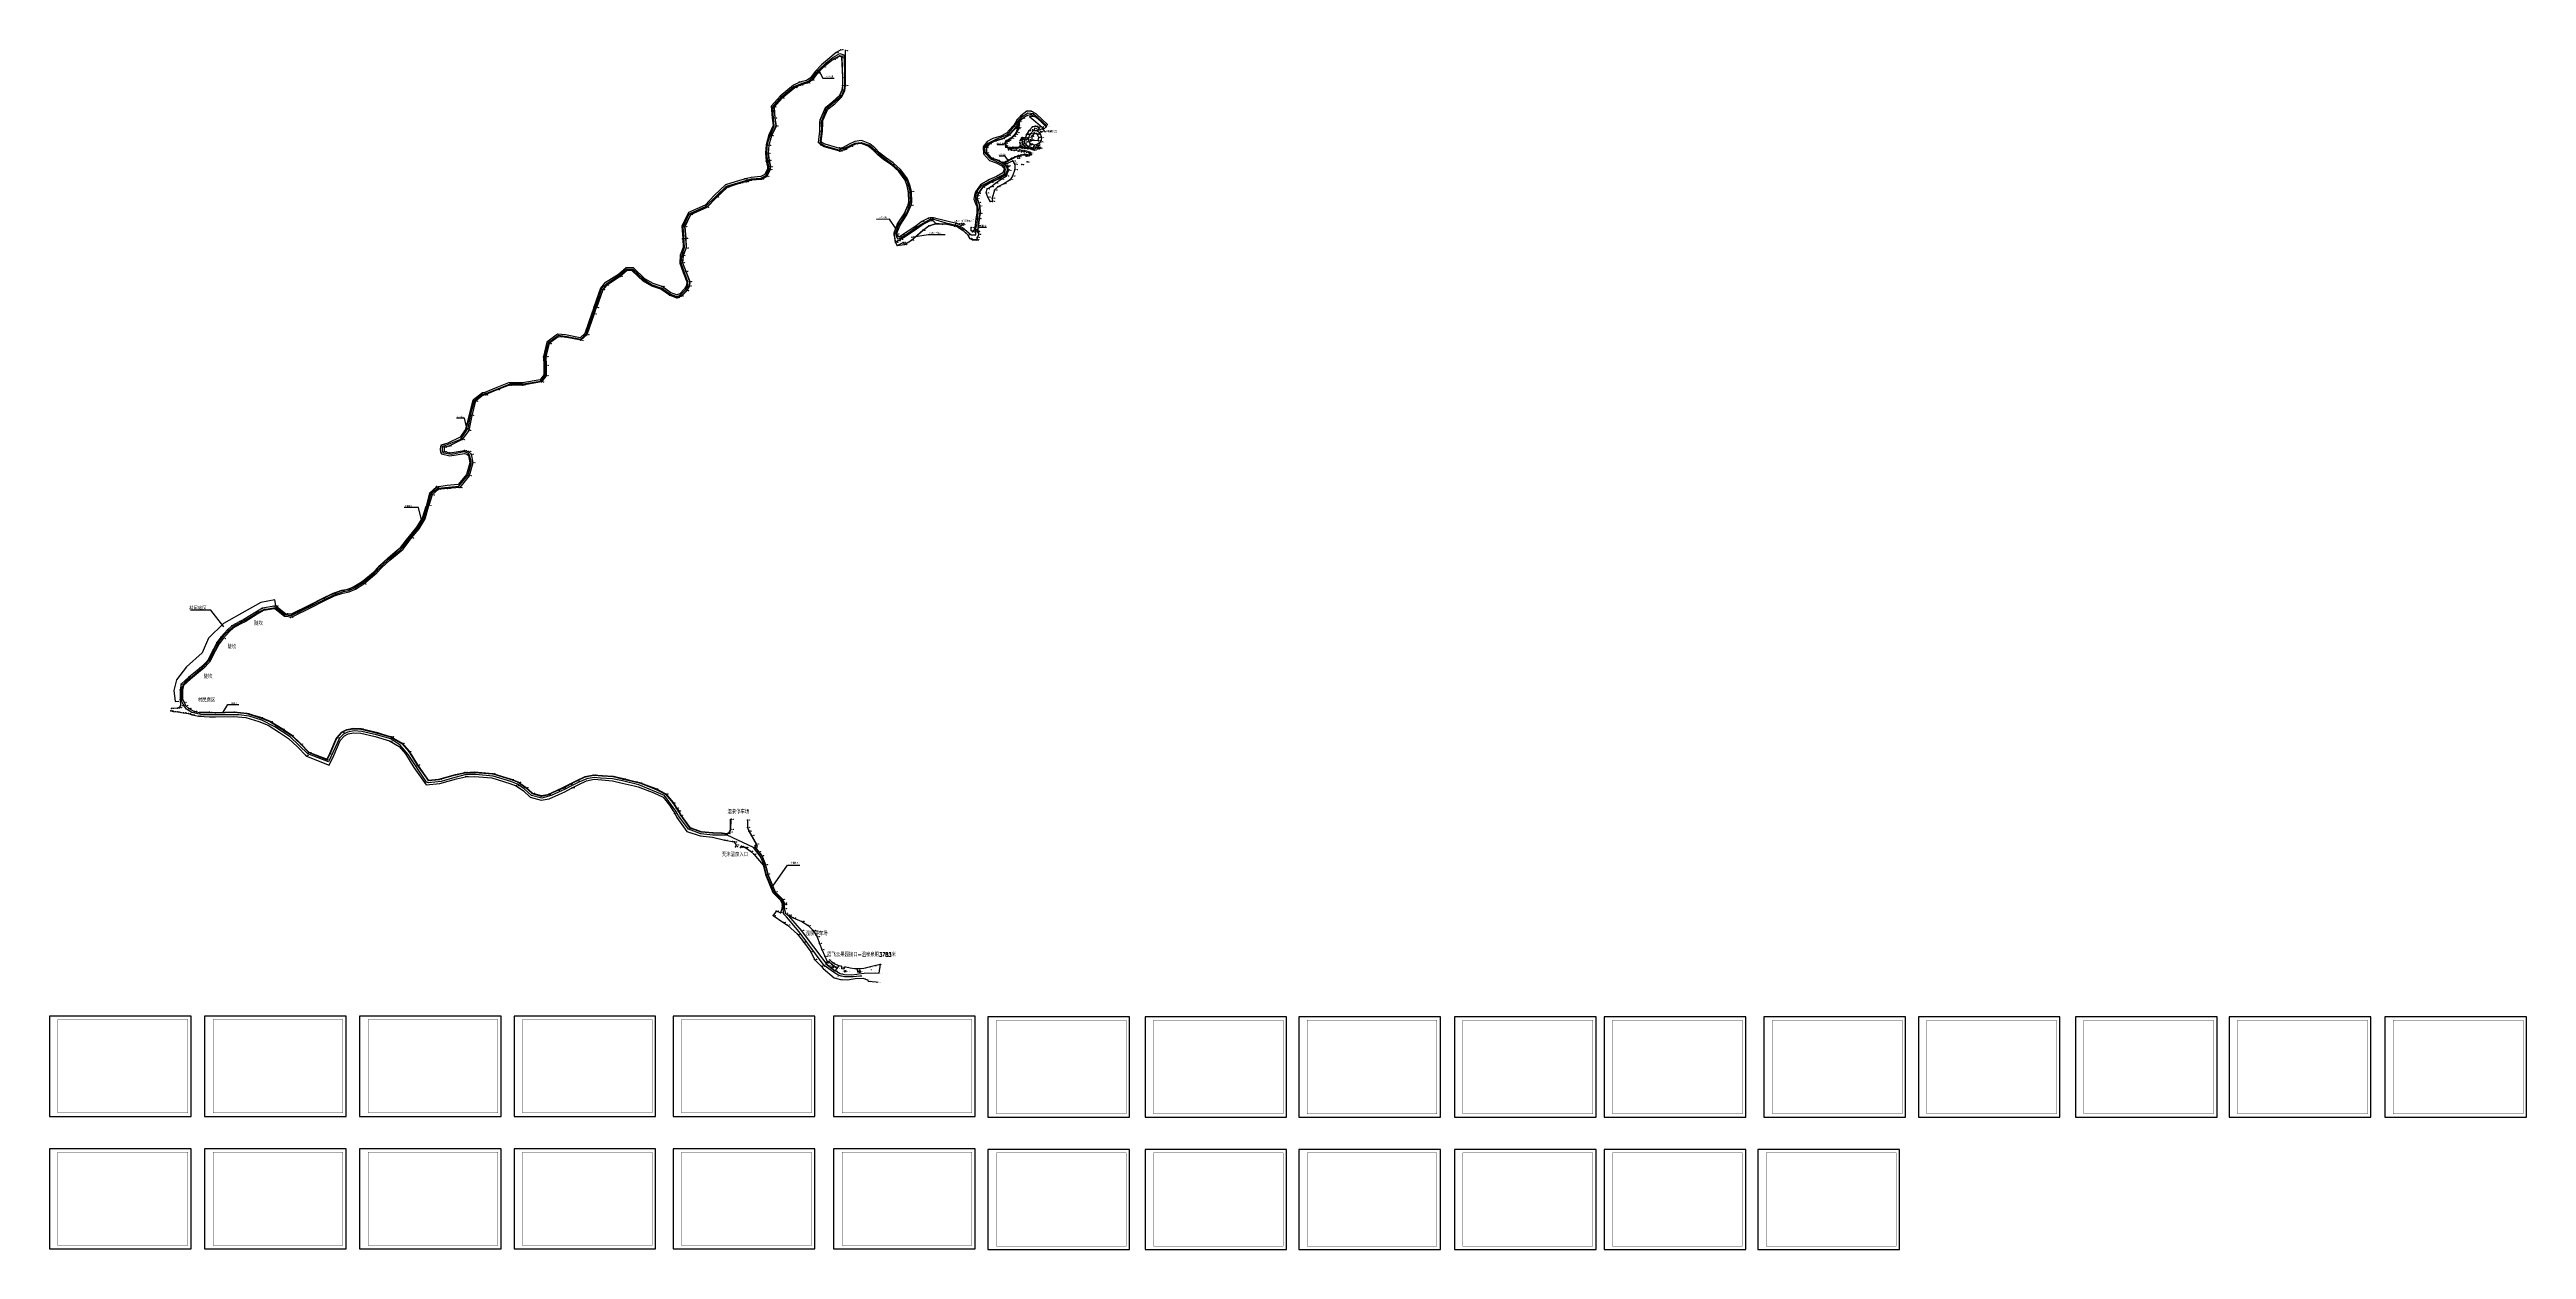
# Model space of a CAD drawing. Extents: x 380662 to 384336, y 3073712 to 3075492.
import ezdxf
from ezdxf.enums import TextEntityAlignment as Align

# ---------------------------------------------------------------- set-up
doc = ezdxf.new("R2010")
doc.units = 0
doc.header["$LTSCALE"] = 0.5
doc.header["$PDSIZE"] = 0.2
doc.layers.get('0').update_dxf_attribs({"linetype": 'CONTINUOUS'})
for name, color, linetype in [('DMTZ', 3, 'CONTINUOUS'), ('GCD', 1, 'CONTINUOUS'), ('JMD', 6, 'CONTINUOUS'), ('TWT_TITLE', 7, 'CONTINUOUS'), ('ZDH', 1, 'CONTINUOUS'), ('ZJ', 7, 'CONTINUOUS')]:
    doc.layers.add(name, color=color, linetype=linetype)
doc.styles.add('HZ', font='rs.shx', dxfattribs={"width": 0.8, "bigfont": 'hztxt.shx'})
doc.styles.add('正等线体', font='simhei.ttf')
doc.styles.add('细等线体', font='', dxfattribs={"width": 0.8})
doc.styles.get('细等线体').set_extended_font_data('FZXiDengXian-Z06S')
doc.linetypes.add('10421', pattern='A,2,[150,AAA.SHX,S=0.5,R=0,X=0,Y=0.5],1e-11', length=2)

# ---------------------------------------------------------------- blocks, each defined once
blk = doc.blocks.new('GC200')
at = {"linetype": 'Continuous', "const_width": 0.2, "flags": 128}
blk.add_lwpolyline([(-0.1, 0, 1), (0.1, 0, 1)], format="xyb", close=True, dxfattribs=at)

msp = doc.modelspace()

# ---------------------------------------------------------------- linework, layer by layer
at = {"linetype": 'Continuous', "flags": 128}
msp.add_lwpolyline([(381867, 3074117), (381864, 3074116.8), (381854, 3074116), (381841, 3074116), (381833, 3074118), (381825, 3074123), (381811, 3074133), (381798, 3074150), (381774, 3074183), (381755, 3074205), (381751, 3074209), (381750, 3074217), (381750, 3074224), (381749.1, 3074226.8), (381748, 3074230), (381737, 3074241), (381725, 3074268), (381722, 3074282), (381716, 3074295), (381706, 3074308), (381667, 3074326), (381653, 3074326), (381646, 3074326), (381628, 3074328), (381610, 3074335), (381595, 3074355), (381591, 3074362), (381574, 3074385), (381536, 3074401), (381512, 3074407), (381497, 3074410), (381479, 3074411), (381470, 3074412), (381459, 3074410), (381447, 3074405), (381435, 3074399), (381426, 3074394), (381417, 3074390), (381406, 3074385), (381392, 3074381), (381377, 3074385), (381366, 3074395), (381356, 3074402), (381346, 3074406), (381320, 3074414), (381294, 3074416), (381280, 3074416), (381263, 3074412), (381243, 3074406), (381224, 3074404), (381221, 3074405), (381194, 3074446), (381182, 3074460), (381168, 3074469), (381147, 3074475), (381125, 3074480), (381114, 3074481), (381104, 3074479), (381098, 3074476), (381092, 3074470), (381076, 3074435), (381045, 3074447), (381019, 3074472), (380996, 3074487), (380977, 3074497), (380958, 3074503), (380943, 3074505), (380933, 3074505), (380923, 3074505), (380910, 3074505), (380889, 3074505), (380873, 3074508), (380865, 3074513), (380862, 3074517), (380858, 3074524), (380858, 3074529), (380858, 3074543), (380858.9, 3074545.8), (380860, 3074549), (380866, 3074556), (380874, 3074562), (380882, 3074569), (380888, 3074574), (380894, 3074580), (380899, 3074586), (380908, 3074604), (380914, 3074614), (380921, 3074623), (380930, 3074632), (380938, 3074638), (380952, 3074645), (380970, 3074656), (380980, 3074661), (380997, 3074664), (381011, 3074653), (381021, 3074652), (381084, 3074683), (381098, 3074688), (381106, 3074689), (381115, 3074693), (381127, 3074701), (381143, 3074714), (381154, 3074725), (381166, 3074736), (381182, 3074749), (381187, 3074755), (381201, 3074773), (381209, 3074782), (381217, 3074795), (381219, 3074802), (381225, 3074823), (381228, 3074833), (381238, 3074841), (381269, 3074844), (381283, 3074861), (381288, 3074879), (381285, 3074890), (381283, 3074893), (381277, 3074895), (381258, 3074891), (381247, 3074893), (381245, 3074896), (381245, 3074903), (381272, 3074914), (381283, 3074930), (381288, 3074955), (381293, 3074972), (381305, 3074981), (381313, 3074983), (381345, 3074996), (381365, 3074996), (381390, 3075000), (381397, 3075008), (381397, 3075023), (381397, 3075037), (381402, 3075057), (381417, 3075068), (381430, 3075066), (381450, 3075062), (381458, 3075070), (381481, 3075138), (381489, 3075145), (381507, 3075157), (381518, 3075166), (381527, 3075166), (381543, 3075151), (381556, 3075143), (381570, 3075138), (381583, 3075129), (381591, 3075126), (381595, 3075126), (381599, 3075129), (381606, 3075136), (381609, 3075141), (381609, 3075147), (381599, 3075175), (381600, 3075186), (381604, 3075198), (381602, 3075229), (381611, 3075248), (381635, 3075259), (381666, 3075289), (381703, 3075300), (381717, 3075301), (381725, 3075305), (381729, 3075315), (381729, 3075319), (381727, 3075329), (381726, 3075338), (381727, 3075352), (381731, 3075365), (381737, 3075378), (381736, 3075389), (381735, 3075407), (381748, 3075422), (381766, 3075437), (381779, 3075442), (381788, 3075445), (381793, 3075450), (381802, 3075461), (381814, 3075472), (381824, 3075480), (381834, 3075486), (381840, 3075484), (381841, 3075461), (381841, 3075437), (381840, 3075431), (381836, 3075422), (381818, 3075407), (381814, 3075403), (381807, 3075386), (381807, 3075374), (381805, 3075356), (381806, 3075353), (381812, 3075349), (381833, 3075343), (381842, 3075346), (381857, 3075353), (381866, 3075354), (381872, 3075352), (381878, 3075350), (381887, 3075342), (381897, 3075333), (381911, 3075323), (381923, 3075312), (381931, 3075301), (381934, 3075296), (381938, 3075282), (381939, 3075267), (381934, 3075251), (381925, 3075237), (381921, 3075231), (381917, 3075218), (381920, 3075211), (381924, 3075212), (381952, 3075231), (381968, 3075240), (381973, 3075240), (381990, 3075235), (382009, 3075231), (382016, 3075228), (382029, 3075217), (382036, 3075217), (382036, 3075226), (382038, 3075234), (382040, 3075255), (382038, 3075263), (382036, 3075270), (382036, 3075276), (382039, 3075283), (382045, 3075290), (382062, 3075299), (382078, 3075307), (382080, 3075314), (382079, 3075318), (382074, 3075322), (382066, 3075326), (382058, 3075329), (382050, 3075338), (382049, 3075346), (382054.2, 3075353.2), (382066, 3075359), (382083, 3075366), (382095, 3075380), (382104, 3075392), (382113, 3075398), (382121, 3075397), (382128, 3075391), (382142, 3075378)], dxfattribs=at)
at = {"color": 8, "linetype": 'Continuous', "flags": 128}
for points, elevation in [([(381828.6, 3075487.4), (381828.6, 3075487.4), (381828.6, 3075487.4), (381807, 3075469), (381797.6, 3075459.5), (381790.2, 3075449.5), (381784.8, 3075446), (381774.8, 3075443.4), (381765.3, 3075438.9), (381745.6, 3075422.6), (381732.5, 3075407.9), (381733.7, 3075389.9), (381735.4, 3075379), (381728.7, 3075365.3), (381724.8, 3075350.6), (381723.8, 3075337.9), (381724.9, 3075326.8), (381727, 3075317.8), (381726.7, 3075314.8), (381722.9, 3075306.4), (381717, 3075303.4), (381702.6, 3075302.2), (381694.1, 3075299.8), (381685.4, 3075297.6), (381664.7, 3075291), (381648.5, 3075275.6), (381634.5, 3075261.1), (381609.6, 3075250), (381599.9, 3075229.7), (381601.3, 3075211.5), (381602.1, 3075198.2), (381597.4, 3075186.7), (381596.7, 3075174.8), (381602, 3075161.3), (381607.2, 3075147), (381606.9, 3075141.9), (381603.9, 3075136.6), (381596.9, 3075129.4), (381592.7, 3075127.8), (381583.5, 3075131.1), (381570.5, 3075140.4), (381557.3, 3075144.8), (381545.2, 3075151.7), (381528.2, 3075168), (381517.1, 3075168.2), (381505.8, 3075158.3), (381485.1, 3075145.1), (381479, 3075137.7), (381469.5, 3075109.7)], 277.3), ([(381834.3, 3075482.3), (381827.1, 3075479.1), (381824.3, 3075477.2), (381809.6, 3075466), (381800.6, 3075456.9), (381792.9, 3075446.6), (381786.4, 3075442.4), (381776.2, 3075439.6), (381767.4, 3075435.5), (381748.4, 3075419.7), (381736.5, 3075406.5), (381737.6, 3075390.3), (381739.5, 3075378.4), (381732.4, 3075363.9), (381728.7, 3075349.9), (381727.8, 3075337.9), (381728.8, 3075327.4), (381731, 3075318.1), (381730.6, 3075313.8), (381725.9, 3075303.5), (381718.1, 3075299.6), (381703.3, 3075298.3), (381695.1, 3075296), (381686.5, 3075293.8), (381666.7, 3075287.6), (381651.3, 3075272.8), (381636.8, 3075257.8), (381612.5, 3075247), (381603.9, 3075229), (381605.2, 3075211.7), (381606.1, 3075197.5), (381601.3, 3075185.8), (381600.7, 3075175.5), (381605.7, 3075162.7), (381611.1, 3075147.6), (381610.8, 3075140.7), (381607.1, 3075134.2), (381599.1, 3075126.1), (381592.7, 3075123.6), (381581.7, 3075127.5), (381568.7, 3075136.8), (381555.7, 3075141.2), (381542.9, 3075148.5), (381526.6, 3075164.1), (381518.5, 3075164.2), (381508.2, 3075155.2), (381487.8, 3075142.1), (381482.5, 3075135.7), (381472.9, 3075108.9)], 277.3), ([(381834.4, 3075482), (381827.3, 3075478.8), (381824.5, 3075476.9), (381809.9, 3075465.8), (381800.9, 3075456.7), (381793.2, 3075446.3), (381786.5, 3075442), (381776.3, 3075439.3), (381767.6, 3075435.2), (381748.6, 3075419.5), (381736.9, 3075406.4), (381737.9, 3075390.4), (381739.9, 3075378.4), (381732.7, 3075363.8), (381729.1, 3075349.8), (381728.1, 3075337.9), (381729.2, 3075327.5), (381731.3, 3075318.1), (381730.9, 3075313.7), (381726.2, 3075303.3), (381718.2, 3075299.2), (381703.3, 3075297.9), (381695.2, 3075295.7), (381686.6, 3075293.5), (381666.9, 3075287.2), (381651.5, 3075272.5), (381637, 3075257.5), (381612.8, 3075246.7), (381604.3, 3075228.9), (381605.6, 3075211.8), (381606.5, 3075197.5), (381601.7, 3075185.7), (381601, 3075175.5), (381606, 3075162.8), (381611.5, 3075147.7), (381611.1, 3075140.6), (381607.4, 3075134), (381599.3, 3075125.8), (381592.7, 3075123.2), (381581.5, 3075127.2), (381568.5, 3075136.5), (381555.6, 3075140.9), (381542.7, 3075148.2), (381526.4, 3075163.7), (381518.7, 3075163.9), (381508.4, 3075154.9), (381488, 3075141.9), (381482.8, 3075135.5), (381473.2, 3075108.7)], 277.3), ([(381914.9, 3075216.1), (381914.9, 3075219.9), (381919.8, 3075233.1), (381929.9, 3075248.3), (381935.4, 3075261.5), (381936.8, 3075265.9), (381936.1, 3075280), (381934, 3075289.7), (381930.9, 3075298.2), (381921.8, 3075310.7), (381911, 3075320.6), (381899.5, 3075328.3), (381890.4, 3075335.8), (381883.4, 3075343), (381876.4, 3075348.5), (381866.1, 3075352.6), (381857.7, 3075351.6), (381850, 3075347.9), (381841, 3075342.9), (381834.2, 3075341), (381810.9, 3075347.6), (381806, 3075350.4), (381802.4, 3075354), (381804.4, 3075370.8), (381804.7, 3075383.3), (381804.9, 3075387.6), (381813.2, 3075406), (381824, 3075414.6), (381834, 3075424), (381837.9, 3075432.3), (381838.6, 3075438.5), (381838.7, 3075450.3), (381837.4, 3075480.6), (381834.4, 3075482)], 299.9), ([(381915.2, 3075216.1), (381915.1, 3075219.8), (381920, 3075233), (381930.1, 3075248.2), (381935.6, 3075261.4), (381937.1, 3075265.8), (381936.4, 3075280), (381934.2, 3075289.7), (381931.1, 3075298.3), (381922, 3075310.9), (381911.2, 3075320.8), (381899.7, 3075328.5), (381890.5, 3075335.9), (381883.6, 3075343.2), (381876.5, 3075348.8), (381866.1, 3075352.8), (381857.6, 3075351.8), (381849.8, 3075348.1), (381840.9, 3075343.2), (381834.2, 3075341.3), (381811, 3075347.8), (381806.1, 3075350.6), (381802.7, 3075354.1), (381804.6, 3075370.8), (381804.9, 3075383.3), (381805.2, 3075387.5), (381813.4, 3075405.8), (381824.1, 3075414.4), (381834.2, 3075423.8), (381838.1, 3075432.2), (381838.9, 3075438.5), (381838.9, 3075450.3), (381837.6, 3075480.7), (381834.3, 3075482.3)], 299.9), ([(381919, 3075218.2), (381919, 3075219.2), (381923.5, 3075231.2), (381933.5, 3075246.4), (381939.8, 3075260.9), (381940.9, 3075265.3), (381940.5, 3075281.2), (381937.9, 3075290.8), (381934.6, 3075300.2), (381924.9, 3075313.4), (381913.5, 3075323.8), (381901.9, 3075331.6), (381893.2, 3075338.8), (381886.2, 3075346), (381878.5, 3075352.1), (381866.6, 3075356.8), (381856.5, 3075355.5), (381848.1, 3075351.6), (381839.4, 3075346.7), (381834.2, 3075345.2), (381812.5, 3075351.4), (381808.5, 3075353.6), (381806.7, 3075355.4), (381808.5, 3075370.6), (381808.8, 3075383.1), (381809, 3075386.6), (381816.5, 3075403.4), (381826.7, 3075411.5), (381837.4, 3075421.5), (381841.8, 3075431.2), (381842.7, 3075438.3), (381842.7, 3075450.3), (381842.8, 3075490.2), (381842.8, 3075490.2)], 299.9), ([(381835.9, 3075491.4), (381828.6, 3075487.4)], 276.4), ([(382123.7, 3075392.4), (382117, 3075395.2), (382112.1, 3075394.2), (382106, 3075389.9), (382100.6, 3075385.5), (382097.4, 3075379.9), (382096.6, 3075378.5), (382095.9, 3075377.4), (382094.7, 3075375.6), (382093.8, 3075374.6), (382084, 3075364.4), (382074.9, 3075359.5), (382062.9, 3075355.8), (382055.6, 3075351.9), (382051.1, 3075346.3), (382051.4, 3075338.9), (382058.5, 3075330.8), (382067.9, 3075327.6), (382077.2, 3075322.8), (382081.6, 3075317.8), (382082.8, 3075313.4), (382079.6, 3075305.8), (382068.5, 3075299.6), (382058.1, 3075294.9), (382045.7, 3075287.6), (382039.4, 3075278.9), (382038.1, 3075274.7), (382037.6, 3075270.6), (382039.8, 3075264.9), (382041.6, 3075259.8), (382041.8, 3075248.8), (382040.4, 3075240.7), (382039.4, 3075230.5), (382037.8, 3075222.6), (382038.4, 3075221.5), (382040.2, 3075217.6), (382037.9, 3075213), (382037.1, 3075209.6), (382036.5, 3075209.3), (382031.2, 3075209.5), (382027.2, 3075211.6), (382024.3, 3075217.1), (382015.8, 3075224.7), (382007.3, 3075229.8), (381990.6, 3075233.3), (381986.7, 3075232.9), (381976.8, 3075233.6)], 326.3), ([(382142.6, 3075380.2), (382142.6, 3075380.2), (382125.4, 3075396.5), (382118, 3075400.3), (382111.4, 3075400.2), (382102.5, 3075393.5), (382097.2, 3075388.3), (382093.6, 3075382.1), (382092.9, 3075380.8), (382092.2, 3075379.8), (382091.3, 3075378.4), (382090.6, 3075377.7), (382081.3, 3075367.9), (382073.2, 3075363.5), (382061.2, 3075359.8), (382052.8, 3075355.3), (382046.7, 3075347.7), (382047.1, 3075337.1), (382056.1, 3075327.1), (382066.2, 3075323.6), (382074.5, 3075319.3), (382077.7, 3075315.7), (382078.2, 3075313.7), (382076.2, 3075308.9), (382066.5, 3075303.5), (382056.1, 3075298.8), (382042.7, 3075290.9), (382035.4, 3075280.8), (382033.8, 3075275.7), (382033.2, 3075270), (382035.7, 3075263.4), (382037.3, 3075259), (382037.5, 3075249.1), (382036.1, 3075241.3), (382035.1, 3075231.2), (382033.2, 3075221.9), (382031.2, 3075221.2), (382029.1, 3075223.2), (382029.1, 3075227.6), (382029.1, 3075227.6)], 326.3), ([(382097.6, 3075379.3), (382097, 3075378.2), (382096.3, 3075377.2), (382095.1, 3075375.3), (382094.1, 3075374.3), (382084.3, 3075364), (382075.1, 3075359), (382063.1, 3075355.3), (382055.9, 3075351.5), (382051.6, 3075346.1), (382051.9, 3075339.1), (382058.8, 3075331.2), (382068.1, 3075328), (382077.5, 3075323.2), (382082, 3075318), (382083.3, 3075313.4), (382080, 3075305.5), (382068.7, 3075299.2), (382058.4, 3075294.5), (382046, 3075287.2), (382039.8, 3075278.5), (382038.4, 3075274.9), (382038, 3075270.7), (382040.1, 3075265.2), (382042, 3075259.8), (382042.3, 3075248.7), (382040.8, 3075240.6), (382039.7, 3075230.5), (382038.3, 3075222.6), (382038.8, 3075221.7), (382040.5, 3075217.7), (382038.1, 3075212.9), (382037.4, 3075209.6), (382039.7, 3075209.4)], 326.3), ([(382097.4, 3075379.9), (382097.4, 3075379.8), (382098.6, 3075376.8), (382097.9, 3075374.7), (382096, 3075369.3), (382093.7, 3075366.4), (382091.5, 3075363.9), (382088.2, 3075361), (382083.7, 3075357.9), (382081.5, 3075356.7), (382080.2, 3075355.7), (382079.1, 3075352.8), (382079.5, 3075349.2), (382080.4, 3075347)], 327), ([(382100.6, 3075385.5), (382099.7, 3075376.5), (382099.1, 3075374.4), (382097, 3075368.7), (382094.6, 3075365.6), (382092.3, 3075363.1), (382089, 3075360.1), (382084.3, 3075356.8), (382082.1, 3075355.7), (382081.2, 3075354.9), (382080.3, 3075352.7), (382080.7, 3075349.8), (382083.1, 3075347.2), (382085.4, 3075346.6), (382091, 3075347.1), (382099.6, 3075347.2), (382105.8, 3075346.5), (382110.5, 3075346.2), (382115.9, 3075345.4), (382121, 3075344.3), (382124.4, 3075344.5), (382127.3, 3075344.5), (382129.7, 3075345.5)], 327.3), ([(382109.9, 3075347), (382107.9, 3075349.5), (382105.8, 3075352.2), (382105.3, 3075354.5), (382105.2, 3075355.6), (382104.9, 3075357.8), (382105.5, 3075359), (382106, 3075360.7)], 334.2), ([(382131.4, 3075373.4), (382128.2, 3075376.7), (382124.6, 3075378.4), (382119.8, 3075377.3), (382114.4, 3075371.4), (382110.9, 3075365.7), (382109.4, 3075361.3), (382108, 3075357.4), (382108.3, 3075353.1), (382113.9, 3075347.8), (382121.4, 3075346.1), (382128.4, 3075347.1)], 335.9), ([(382140.4, 3075377.2), (382129.2, 3075388.2), (382123.7, 3075392.4)], 327), ([(382078.7, 3075321.1), (382079.5, 3075321.8), (382090.8, 3075326.5), (382092.9, 3075323.5), (382093.9, 3075321.7), (382093.9, 3075313.7), (382090.2, 3075304.1), (382087, 3075298.7), (382077.3, 3075292.8), (382068.4, 3075288.3), (382063.9, 3075283.2), (382060.3, 3075271.3), (382060.5, 3075266.6), (382057.3, 3075266.3), (382053.6, 3075272.9), (382051.4, 3075279.2), (382052.6, 3075285), (382058.1, 3075288.3), (382065, 3075293.6), (382073.7, 3075299.3), (382081, 3075304.1), (382084.3, 3075312.3), (382083.3, 3075319.3), (382081.9, 3075318.4), (382081.4, 3075318)], 318.6), ([(382075.2, 3075323.8), (382076.2, 3075324.7), (382080.3, 3075325.6), (382085.1, 3075328.2), (382089.3, 3075330.6), (382093.9, 3075332.7), (382099.1, 3075334.6), (382103, 3075335.8), (382108.2, 3075336.4), (382112.4, 3075335.4), (382115.4, 3075335.2), (382115.8, 3075336.3), (382117, 3075338.5)], 326.3), ([(382076, 3075323.4), (382076.7, 3075323.9), (382080.7, 3075324.8), (382085.6, 3075327.5), (382089.8, 3075329.9), (382094.4, 3075332), (382099.5, 3075333.8), (382103.3, 3075335), (382108.3, 3075335.6), (382112.3, 3075334.6), (382116.1, 3075334.3), (382116.6, 3075336), (382117.8, 3075338.1)], 316.8), ([(382122.6, 3075342.4), (382119.3, 3075343.4), (382113.1, 3075344.7), (382108.5, 3075345.1), (382104.8, 3075345.5), (382095.9, 3075346.3), (382091.8, 3075346.1), (382087.8, 3075345.3), (382083.7, 3075345.4), (382080.4, 3075347)], 334), ([(381914.9, 3075216.1), (381916.8, 3075205.7)], 299.9), ([(381972.8, 3075237.6), (381968.9, 3075237.7), (381967.1, 3075237.4), (381958.2, 3075232.8), (381947.8, 3075225.3), (381929.7, 3075213), (381924.4, 3075210.2), (381920.4, 3075208), (381916.9, 3075205.8), (381915.2, 3075216.1)], 299.9), ([(381972.9, 3075242), (381968.7, 3075242), (381965.8, 3075241.7), (381955.9, 3075236.5), (381945.3, 3075228.9), (381927.4, 3075216.8), (381922.5, 3075214.2), (381921.1, 3075214.5), (381919, 3075218.2)], 299.9), ([(382015.4, 3075234), (382015.4, 3075234), (382016.6, 3075232.4), (382014.3, 3075231), (382014.3, 3075231), (382009.5, 3075233.3), (382009.5, 3075233.3), (381990.9, 3075237.7), (381972.9, 3075242), (381972.9, 3075242)], 326.3), ([(381469.6, 3075109.9), (381466.6, 3075100.7), (381456.2, 3075070.8), (381449.1, 3075064.3), (381427.3, 3075068.4), (381415.3, 3075069.4), (381399.8, 3075057.6), (381394.6, 3075036.5), (381395.3, 3075023), (381395.3, 3075009), (381389.7, 3075001.9), (381363.6, 3074997.6), (381343, 3074997.2), (381325.5, 3074990.6), (381307.5, 3074982.9), (381304, 3074982.7), (381290.7, 3074972.2), (381284.9, 3074949.9), (381279.7, 3074928.7)], 277.3), ([(381472.9, 3075108.9), (381469.9, 3075099.6), (381459.2, 3075068.8), (381450.2, 3075060.5), (381426.8, 3075064.9), (381416.3, 3075065.8), (381402.9, 3075055.5), (381398.1, 3075036.2), (381398.8, 3075023.1), (381398.8, 3075007.7), (381391.6, 3074998.6), (381364, 3074994.1), (381343.7, 3074993.7), (381326.8, 3074987.3), (381308.4, 3074979.5), (381305.3, 3074979.2), (381293.8, 3074970.1), (381288.3, 3074949.1), (381283.8, 3074926.8)], 277.3), ([(381279.6, 3074928.9), (381284.7, 3074949.9), (381290.4, 3074972.2)], 283), ([(381279.7, 3074928.7), (381271.1, 3074916.6), (381252.8, 3074907.7), (381242.9, 3074904.6), (381242, 3074902.7), (381241.4, 3074899.1), (381241.8, 3074894.3), (381243.4, 3074891.8), (381255.7, 3074888.9), (381277.3, 3074892.4), (381281.2, 3074891.6), (381283.2, 3074889.4), (381285.4, 3074878.9), (381280.4, 3074861.5), (381268.3, 3074846.3), (381252, 3074844.8), (381236.3, 3074842.8)], 277.3), ([(381283.8, 3074926.8), (381274.1, 3074913.1), (381254.5, 3074903.6), (381248, 3074901.8), (381247.4, 3074901.4), (381247.4, 3074895.9), (381247.7, 3074895.4), (381255.9, 3074893.4), (381277.4, 3074896.9), (381283.6, 3074895.6), (381287.2, 3074891.4), (381289.9, 3074878.7), (381284.4, 3074859.4), (381270.6, 3074842), (381252.4, 3074840.4), (381238.3, 3074839.2)], 277.3), ([(381279.6, 3074928.9), (381271.1, 3074916.7), (381252.7, 3074907.9), (381242.6, 3074904.7)], 283), ([(380996.3, 3074662.3), (381010.5, 3074651.1), (381021.9, 3074650.1), (381051.1, 3074664.5), (381068.2, 3074673.6), (381084.5, 3074681.3), (381096.8, 3074685.4), (381106.3, 3074687.3), (381115.6, 3074691.4), (381128.2, 3074699.2), (381147.7, 3074715.4), (381155, 3074723.5), (381166.7, 3074734.2), (381177.6, 3074743.1), (381186.4, 3074750.6), (381195, 3074761.8), (381199.1, 3074767.4), (381210.2, 3074780.7), (381219.3, 3074795.5), (381224.7, 3074815.3)], 225.1), ([(380997.4, 3074666.3), (381011.9, 3074654.8), (381021.1, 3074654), (381049.4, 3074667.9), (381066.5, 3074677), (381083, 3074684.9), (381095.8, 3074689.1), (381105.2, 3074691), (381113.8, 3074694.8), (381125.9, 3074702.3), (381145.1, 3074718.2), (381152.3, 3074726.2), (381164.2, 3074737.1), (381175.1, 3074746.1), (381183.6, 3074753.3), (381192, 3074764), (381196, 3074769.7), (381207.1, 3074783), (381215.8, 3074797.1), (381221, 3074814.3)], 225.1), ([(380997.7, 3074666.6), (381012.1, 3074655.2), (381021.1, 3074654.4), (381049.2, 3074668.3), (381066.3, 3074677.4), (381082.9, 3074685.2), (381095.7, 3074689.5), (381105, 3074691.4), (381113.6, 3074695.2), (381125.7, 3074702.7), (381144.8, 3074718.5), (381152, 3074726.5), (381163.9, 3074737.4), (381174.9, 3074746.4), (381183.3, 3074753.6), (381191.6, 3074764.3), (381195.7, 3074770), (381206.7, 3074783.2), (381215.4, 3074797.3), (381220.5, 3074814.4)], 225.1), ([(381236, 3074843.2), (381225.6, 3074833.6), (381220.5, 3074814.4)], 264.7), ([(381236.3, 3074842.8), (381226, 3074833.3), (381221, 3074814.3)], 264.7), ([(381238.3, 3074839.2), (381229.6, 3074831.1), (381224.7, 3074815.3)], 264.7), ([(380997.4, 3074666.3), (380995.4, 3074666), (380977.9, 3074663.2), (380968.2, 3074657.1), (380950.4, 3074646.2), (380944.1, 3074643.4), (380932.5, 3074636.8), (380926.2, 3074631), (380916.5, 3074620.5), (380910.3, 3074612.3), (380904.5, 3074601), (380896.2, 3074585), (380887.8, 3074576.3), (380880.8, 3074570.4), (380868.6, 3074560.7), (380857.2, 3074550.2), (380855.6, 3074541.7), (380855.6, 3074527.7), (380856.5, 3074518.2), (380854.5, 3074515.4), (380851.8, 3074514.6), (380842.8, 3074514.3)], 225.1), ([(380996.3, 3074662.3), (380995.9, 3074662.2), (380979.3, 3074659.6), (380970.2, 3074653.9), (380952.1, 3074642.8), (380945.8, 3074640), (380934.7, 3074633.7), (380928.9, 3074628.3), (380919.5, 3074618), (380913.6, 3074610.3), (380907.9, 3074599.3), (380899.3, 3074582.7), (380890.5, 3074573.5), (380883.2, 3074567.4), (380871.1, 3074557.8), (380860.7, 3074548.2), (380859.4, 3074541.3), (380859.4, 3074527.9), (380861.6, 3074523.5), (380863.7, 3074518.6), (380868.4, 3074514.3), (380877, 3074509.8), (380884.2, 3074508.2)], 225.1), ([(380841.9, 3074510.7), (380846, 3074509.5), (380852.2, 3074509.1), (380860.9, 3074507.7), (380868.1, 3074506.6), (380873.5, 3074505), (380883.6, 3074502.9)], 203.3), ([(380883.6, 3074502.9), (380899.4, 3074502), (380908.3, 3074501.7), (380935.6, 3074502.5), (380953.3, 3074500.7), (380972.6, 3074494.7), (380986.2, 3074489.3), (381003.3, 3074478.6), (381016.6, 3074469.6), (381029.9, 3074457.1), (381043, 3074443.6), (381076.9, 3074430.2), (381083.8, 3074444.6), (381093.2, 3074466.9), (381099.4, 3074473.6), (381105.2, 3074476.7), (381113, 3074478.1), (381123.5, 3074477.7), (381144.8, 3074472.4), (381166.1, 3074466.1), (381180.7, 3074457.6), (381190, 3074446.8), (381202.4, 3074426.8), (381220.5, 3074400.7), (381240.9, 3074402.9), (381265.7, 3074409.8), (381279.1, 3074412.6), (381292.3, 3074413.3), (381318.1, 3074411.1), (381344.6, 3074403.1), (381354, 3074399.3), (381364.8, 3074391.8), (381375.1, 3074382.6), (381391, 3074378), (381403, 3074380.3), (381417.5, 3074386.8), (381426.4, 3074390.6), (381436.3, 3074395.9), (381446.9, 3074401.4), (381458.5, 3074406.9), (381469.8, 3074409.1), (381481.1, 3074408.1), (381497.1, 3074407), (381511.6, 3074403.6), (381529.4, 3074399.2), (381535.3, 3074398), (381558.5, 3074389.2), (381572, 3074382.4), (381581.7, 3074370.5), (381586.6, 3074362.9), (381589.4, 3074358.8), (381592.6, 3074352.6), (381607.4, 3074331.9), (381627.2, 3074325), (381645.5, 3074323.4), (381663.9, 3074318.6), (381674.8, 3074316.9), (381677.7, 3074316.1), (381680.5, 3074311.5), (381679.6, 3074309.1)], 203.2), ([(380884.2, 3074508.8), (380899.6, 3074508.7), (380908.3, 3074508.4), (380935.8, 3074509.2), (380954.7, 3074507.3), (380974.9, 3074501.1), (380989.3, 3074495.3), (381007, 3074484.3), (381020.8, 3074474.9), (381034.6, 3074461.9), (381046.8, 3074449.4), (381073.6, 3074438.8), (381077.6, 3074447.3), (381087.5, 3074470.6), (381095.3, 3074479), (381103, 3074483.2), (381112.6, 3074484.9), (381124.4, 3074484.3), (381146.6, 3074478.9), (381168.8, 3074472.3), (381185, 3074462.8), (381195.4, 3074450.8), (381208, 3074430.5), (381223.7, 3074407.8), (381239.6, 3074409.5), (381264.1, 3074416.3), (381278.2, 3074419.3), (381292.4, 3074420), (381319.4, 3074417.8), (381346.9, 3074409.4), (381357.3, 3074405.3), (381368.9, 3074397.1), (381378.4, 3074388.6), (381391.3, 3074384.9), (381401, 3074386.8), (381414.8, 3074392.9), (381423.5, 3074396.7), (381433.2, 3074401.9), (381443.9, 3074407.4), (381456.4, 3074413.4), (381469.5, 3074415.9), (381481.6, 3074414.9), (381498.1, 3074413.7), (381513.2, 3074410.1), (381530.9, 3074405.8), (381537.2, 3074404.5), (381561.2, 3074395.3), (381576.3, 3074387.7), (381587.1, 3074374.5), (381592.2, 3074366.6), (381595.2, 3074362.3), (381598.3, 3074356.1), (381611.6, 3074337.6), (381628.6, 3074331.6), (381645.9, 3074330.2), (381659.3, 3074329.8), (381667.6, 3074328.9), (381670.8, 3074331.1), (381672.2, 3074334.7), (381672.3, 3074349.9)], 203.2), ([(380884.2, 3074508.2), (380899.5, 3074508), (380908.3, 3074507.8), (380935.8, 3074508.6), (380954.5, 3074506.7), (380974.6, 3074500.5), (380989, 3074494.7), (381006.6, 3074483.7), (381020.4, 3074474.4), (381034.2, 3074461.5), (381046.4, 3074448.8), (381073.9, 3074438), (381078.2, 3074447.1), (381088, 3074470.2), (381095.7, 3074478.5), (381103.2, 3074482.5), (381112.6, 3074484.2), (381124.3, 3074483.7), (381146.4, 3074478.2), (381168.5, 3074471.7), (381184.6, 3074462.3), (381194.9, 3074450.4), (381207.5, 3074430.1), (381223.4, 3074407.1), (381239.8, 3074408.9), (381264.2, 3074415.7), (381278.3, 3074418.7), (381292.4, 3074419.4), (381319.3, 3074417.2), (381346.7, 3074408.8), (381356.9, 3074404.7), (381368.5, 3074396.6), (381378.1, 3074388), (381391.3, 3074384.2), (381401.2, 3074386.2), (381415, 3074392.3), (381423.8, 3074396.1), (381433.5, 3074401.3), (381444.2, 3074406.8), (381456.6, 3074412.7), (381469.5, 3074415.3), (381481.6, 3074414.2), (381498, 3074413.1), (381513, 3074409.5), (381530.8, 3074405.2), (381537, 3074403.9), (381560.9, 3074394.7), (381575.8, 3074387.2), (381586.6, 3074374.1), (381591.7, 3074366.2), (381594.6, 3074361.9), (381597.8, 3074355.7), (381611.2, 3074337), (381628.5, 3074331), (381645.9, 3074329.5), (381659.2, 3074329.1), (381667.8, 3074328.3), (381671.3, 3074330.7), (381672.8, 3074334.5), (381672.9, 3074349.9)], 203.2), ([(381697.1, 3074348.6), (381697.2, 3074337.8), (381699.3, 3074332.1), (381710.2, 3074312.9), (381708.7, 3074310.8), (381708.3, 3074308.5), (381713.3, 3074301.9), (381718.1, 3074295.8), (381723.7, 3074282.5), (381726.9, 3074268.4), (381738.1, 3074242), (381748.8, 3074230.9), (381751.8, 3074225.3), (381751.9, 3074223.3)], 215.3), ([(381697.4, 3074348.6), (381697.5, 3074337.8), (381699.6, 3074332.3), (381710.5, 3074312.9), (381708.9, 3074310.6), (381708.6, 3074308.6), (381713.5, 3074302), (381718.3, 3074296), (381724, 3074282.6), (381727.2, 3074268.5), (381738.4, 3074242.2), (381749.1, 3074231.1), (381752.1, 3074225.4), (381752.2, 3074223.3)], 215.3), ([(381686.8, 3074307.7), (381688.3, 3074309.7), (381693.9, 3074308.1), (381694.8, 3074307.5), (381701.5, 3074302.3), (381706.6, 3074298)], 214.1), ([(381706.6, 3074298), (381720.6, 3074281.7), (381723.9, 3074267.7), (381735.1, 3074241.2), (381745.8, 3074230.1), (381748.8, 3074224.5), (381748.8, 3074222.6)], 214.5), ([(381748.8, 3074222.6), (381748.9, 3074218.2), (381746.1, 3074211.1), (381739.8, 3074213.7), (381735.2, 3074206.9), (381749.9, 3074196.9), (381756.6, 3074192.9), (381771.3, 3074179.1), (381780.4, 3074167.9), (381791.2, 3074153.2), (381796.8, 3074141.7), (381807, 3074131.3)], 214.5), ([(381751.9, 3074223.3), (381751.8, 3074217.3), (381753.6, 3074210.3), (381758.6, 3074206.6), (381759.1, 3074207.7), (381765.2, 3074203.5), (381778, 3074198.2), (381787.2, 3074192), (381794.9, 3074184.9), (381800.7, 3074175.5), (381803.9, 3074165.6), (381807.3, 3074156.5), (381811.8, 3074146.5), (381815.3, 3074138.6), (381815.8, 3074138.2)], 214.4), ([(381814.1, 3074136.3), (381777.4, 3074184.8), (381758.6, 3074206.6)], 214.4), ([(381807, 3074131.2), (381809.3, 3074128.2), (381825.6, 3074114.7), (381835.4, 3074112.1), (381845.8, 3074111.6), (381857.1, 3074113.5), (381868.2, 3074113.9), (381875.3, 3074111.8), (381876.3, 3074109.7), (381888, 3074108.4), (381890.4, 3074108.1)], 215.5), ([(381813.4, 3074135.4), (381827, 3074125), (381827.3, 3074125.3), (381834.5, 3074121.2), (381841.4, 3074119.4), (381852.1, 3074119.2), (381859.7, 3074120.1), (381861.9, 3074120.5), (381870.2, 3074121.3), (381887, 3074121.9), (381892.6, 3074121.7), (381894.4, 3074134.6)], 215.5), ([(381894.4, 3074134.6), (381892.2, 3074134), (381885.8, 3074132.3), (381877.8, 3074130.2), (381869.8, 3074128.6), (381862.3, 3074127.9), (381856, 3074128), (381849.5, 3074129.1), (381843.1, 3074130.4), (381841.1, 3074130.6), (381840.2, 3074127.2), (381837.2, 3074127.9), (381837.4, 3074131.3), (381833.2, 3074132.4), (381827, 3074134.8), (381823.4, 3074137.2), (381818.5, 3074141.7)], 214.8), ([(381830.1, 3074128.9), (381833.2, 3074132.4)], 215.7)]:
    msp.add_lwpolyline(points, dxfattribs=dict(at, elevation=elevation))
for points in [[(381803.7, 3075459.7), (381808.9, 3075449.5), (381825.9, 3075449.5)], [(382136.8, 3075377.5), (382134.1, 3075374.5), (382138.7, 3075369.6)], [(382079.7, 3075352.9), (382076.6, 3075350.6), (382067.6, 3075350.6)], [(382083.8, 3075327.2), (382079.5, 3075333.7), (382070.5, 3075333.7)], [(381917.4, 3075226.2), (381907.9, 3075240), (381888.6, 3075239.8)], [(381919.2, 3075201.1), (381930.3, 3075202.4), (381940.4, 3075208.9), (381957.6, 3075223.7), (381966.2, 3075230.2), (381976.8, 3075233.4), (381986.7, 3075232.6), (381990.6, 3075233.2), (382007.1, 3075229.6), (382015.7, 3075224.4), (382024.1, 3075216.8), (382027, 3075211.3), (382031, 3075209.3), (382036.5, 3075209), (382037.3, 3075209.4), (382039.7, 3075209.2)], [(381939.9, 3075213.7), (381965.5, 3075217.5), (381990.5, 3075217.5)], [(382004.8, 3075228.9), (382007.2, 3075235.6)], [(382038.9, 3075226.9), (382041, 3075228.5), (382052, 3075228.5)], [(381280.5, 3074932), (381277.7, 3074944.9), (381265.7, 3074944.9)], [(381213.9, 3074794.3), (381209.1, 3074812.6), (381188.1, 3074812.6)], [(380997.6, 3074666.8), (380996.4, 3074675.5), (380975.2, 3074671.3), (380955.3, 3074660), (380919.9, 3074640.4), (380897.9, 3074618.4), (380888.4, 3074596.7), (380865.4, 3074576), (380850.3, 3074556.6), (380846.6, 3074540.7), (380848.5, 3074524.6), (380853.9, 3074525.2)], [(380920.7, 3074635.3), (380901.2, 3074659.9), (380871.2, 3074659.9)], [(380919.5, 3074508.5), (380926.7, 3074519.9), (380942.7, 3074519.9)], [(381734.8, 3074250.4), (381756.6, 3074281.7), (381774.9, 3074281.7)]]:
    msp.add_lwpolyline(points, dxfattribs=at)
for points, elevation in [([(382117, 3075366.9), (382121.4, 3075371.6), (382127, 3075371.6), (382130.9, 3075368.5), (382133.4, 3075361.5), (382132.3, 3075354.9), (382128.2, 3075351.8), (382123, 3075350.2), (382117.2, 3075352.1), (382114.5, 3075355.7), (382114.2, 3075358.7), (382114.2, 3075361)], 338.3), ([(382128.5, 3075356.8), (382129.2, 3075361.5), (382126.9, 3075366.5), (382122.6, 3075367.4), (382119.2, 3075363), (382118.8, 3075357.5)], 339.9), ([(381920.4, 3075208), (381916.9, 3075205.8), (381919.1, 3075201.3), (381928.4, 3075205.6), (381930.3, 3075202.5), (381940.3, 3075209), (381957.5, 3075223.8), (381966.1, 3075230.4), (381976.8, 3075233.6), (381972.8, 3075237.6), (381967.1, 3075237.4), (381958.2, 3075232.8), (381947.8, 3075225.3), (381929.7, 3075213), (381924.4, 3075210.2)], 298.8), ([(381816.9, 3074139.5), (381830.1, 3074128.9), (381827, 3074125), (381813.4, 3074135.4)], 215.7), ([(381864.8, 3074123.7), (381864, 3074128), (381859.5, 3074127.7), (381860.8, 3074123.1), (381863.8, 3074123.5)], 214.6)]:
    msp.add_lwpolyline(points, close=True, dxfattribs=dict(at, elevation=elevation))
at = {"color": 8, "linetype": 'Continuous'}
for centre in [(381823.9, 3074130.6, 215.6), (381842.1, 3074124.4, 215.1), (381863.8, 3074123.5, 214.8)]:
    msp.add_circle(centre, 1.24, dxfattribs=at)
at = {"layer": 'DMTZ', "color": 8, "linetype": '10421', "flags": 128}
for points, elevation in [([(382107.6, 3075347, 0.00000233, 0.00000233, 0), (382102.1, 3075347.8, 0.00000233, 0.00000233, 0), (382101.8, 3075348.7, 0.00000233, 0.00000233, 0), (382101.6, 3075350, 0.00000233, 0.00000233, 0), (382101.9, 3075352.6, 0.00000233, 0.00000233, 0), (382101.4, 3075353.9, 0.00000233, 0.00000233, 0), (382101.7, 3075356.9, 0.00000233, 0.00000233, 0), (382102.6, 3075358.6, 0.00000233, 0.00000233, 0), (382103.7, 3075360.4, 0.00000233, 0.00000233, 0), (382104.7, 3075361.4, 0.00000233, 0.00000233, 0)], 333.9), ([(382109.9, 3075347, 0.00000233, 0.00000233, 0), (382107.9, 3075349.5, 0.00000233, 0.00000233, 0), (382105.8, 3075352.2, 0.00000233, 0.00000233, 0), (382105.3, 3075354.5, 0.00000233, 0.00000233, 0), (382105.2, 3075355.6, 0.00000233, 0.00000233, 0), (382104.9, 3075357.8, 0.00000233, 0.00000233, 0), (382105.5, 3075359, 0.00000233, 0.00000233, 0), (382106, 3075360.7, 0.00000233, 0.00000233, 0)], 334.2), ([(382128.4, 3075347.1, 0.00000234, 0.00000234, 0), (382121.4, 3075346.1, 0.00000234, 0.00000234, 0), (382113.9, 3075347.8, 0.00000234, 0.00000234, 0), (382108.3, 3075353.1, 0.00000234, 0.00000234, 0), (382108, 3075357.4, 0.00000234, 0.00000234, 0), (382109.4, 3075361.3, 0.00000234, 0.00000234, 0), (382110.9, 3075365.7, 0.00000234, 0.00000234, 0), (382114.4, 3075371.4, 0.00000234, 0.00000234, 0), (382119.8, 3075377.3, 0.00000234, 0.00000234, 0), (382124.6, 3075378.4, 0.00000234, 0.00000234, 0), (382128.2, 3075376.7, 0.00000234, 0.00000234, 0), (382131.4, 3075373.4, 0.00000234, 0.00000234, 0)], 335.9), ([(382127.9, 3075349.5, 0.00000234, 0.00000234, 0), (382126.5, 3075348.9, 0.00000234, 0.00000234, 0), (382121.9, 3075348, 0.00000234, 0.00000234, 0), (382115.9, 3075350.2, 0.00000234, 0.00000234, 0), (382111.9, 3075354.8, 0.00000234, 0.00000234, 0), (382111.6, 3075359, 0.00000234, 0.00000234, 0), (382112.1, 3075361, 0.00000234, 0.00000234, 0), (382114.6, 3075366.2, 0.00000234, 0.00000234, 0), (382119.8, 3075372.7, 0.00000234, 0.00000234, 0), (382123.4, 3075374.6, 0.00000234, 0.00000234, 0), (382128.3, 3075373.1, 0.00000234, 0.00000234, 0), (382132.3, 3075370.2, 0.00000234, 0.00000234, 0)], 336.6), ([(382128.2, 3075351.8, 0.00000234, 0.00000234, 0), (382123, 3075350.2, 0.00000234, 0.00000234, 0), (382117.2, 3075352.1, 0.00000234, 0.00000234, 0), (382114.5, 3075355.7, 0.00000234, 0.00000234, 0), (382114.2, 3075358.7, 0.00000234, 0.00000234, 0), (382114.2, 3075361, 0.00000234, 0.00000234, 0), (382117, 3075366.9, 0.00000234, 0.00000234, 0), (382121.4, 3075371.6, 0.00000234, 0.00000234, 0), (382127, 3075371.6, 0.00000234, 0.00000234, 0), (382130.9, 3075368.5, 0.00000234, 0.00000234, 0), (382133.4, 3075361.5, 0.00000234, 0.00000234, 0), (382132.3, 3075354.9, 0.00000234, 0.00000234, 0), (382128.4, 3075352, 0.00000234, 0.00000234, 0)], 338.3), ([(382128.5, 3075356.8, 0.00000234, 0.00000234, 0), (382118.8, 3075357.6, 0.00000234, 0.00000234, 0), (382119.2, 3075363, 0.00000234, 0.00000234, 0), (382122.6, 3075367.4, 0.00000234, 0.00000234, 0), (382126.9, 3075366.5, 0.00000234, 0.00000234, 0), (382129.2, 3075361.5, 0.00000234, 0.00000234, 0), (382128.5, 3075357, 0.00000234, 0.00000234, 0)], 339.9), ([(382117, 3075338.5, 0.00000233, 0.00000233, 0), (382114.4, 3075338.5, 0.00000233, 0.00000233, 0), (382111.3, 3075339.7, 0.00000233, 0.00000233, 0), (382107.6, 3075340.3, 0.00000233, 0.00000233, 0), (382103.7, 3075340.3, 0.00000233, 0.00000233, 0), (382098.9, 3075341, 0.00000233, 0.00000233, 0), (382092.8, 3075342, 0.00000233, 0.00000233, 0), (382088.8, 3075342.4, 0.00000233, 0.00000233, 0), (382084.6, 3075343.1, 0.00000233, 0.00000233, 0)], 326.3), ([(382122.6, 3075342.4, 0.00000233, 0.00000233, 0), (382119.3, 3075343.4, 0.00000233, 0.00000233, 0), (382113.1, 3075344.7, 0.00000233, 0.00000233, 0), (382108.5, 3075345.1, 0.00000233, 0.00000233, 0), (382104.8, 3075345.5, 0.00000233, 0.00000233, 0), (382095.9, 3075346.3, 0.00000233, 0.00000233, 0), (382091.8, 3075346.1, 0.00000233, 0.00000233, 0), (382087.8, 3075345.3, 0.00000233, 0.00000233, 0)], 334), ([(382104.3, 3075321, 0.00000232, 0.00000232, 0), (382098.6, 3075330.6, 0.00000232, 0.00000232, 0), (382100.5, 3075332.9, 0.00000232, 0.00000232, 0)], 323.9)]:
    msp.add_lwpolyline(points, format="xyseb", dxfattribs=dict(at, elevation=elevation))
at = {"layer": 'JMD', "color": 8, "linetype": 'Continuous', "elevation": 327, "flags": 128}
msp.add_lwpolyline([(382140.4, 3075377.2), (382129.2, 3075388.2), (382123.7, 3075392.4), (382115.9, 3075392.1), (382137.3, 3075374.1), (382137.3, 3075374.1)], close=True, dxfattribs=at)
at = {"layer": 'TWT_TITLE', "linetype": 'Continuous'}
for points in [[(380662, 3073909), (380872, 3073909), (380872, 3074057.5), (380662, 3074057.5)], [(380892, 3073909), (381102, 3073909), (381102, 3074057.5), (380892, 3074057.5)], [(381122, 3073909), (381332, 3073909), (381332, 3074057.5), (381122, 3074057.5)], [(381351, 3073909), (381561, 3073909), (381561, 3074057.5), (381351, 3074057.5)], [(381587, 3073909), (381797, 3073909), (381797, 3074057.5), (381587, 3074057.5)], [(381825, 3073909), (382035, 3073909), (382035, 3074057.5), (381825, 3074057.5)], [(382054, 3073908), (382264, 3073908), (382264, 3074056.5), (382054, 3074056.5)], [(382287, 3073908), (382497, 3073908), (382497, 3074056.5), (382287, 3074056.5)], [(382515, 3073908), (382725, 3073908), (382725, 3074056.5), (382515, 3074056.5)], [(382746, 3073908), (382956, 3073908), (382956, 3074056.5), (382746, 3074056.5)], [(382968, 3073908), (383178, 3073908), (383178, 3074056.5), (382968, 3074056.5)], [(383205, 3073908), (383415, 3073908), (383415, 3074056.5), (383205, 3074056.5)], [(383434, 3073908), (383644, 3073908), (383644, 3074056.5), (383434, 3074056.5)], [(383667, 3073908), (383877, 3073908), (383877, 3074056.5), (383667, 3074056.5)], [(383895, 3073908), (384105, 3073908), (384105, 3074056.5), (383895, 3074056.5)], [(384126, 3073908), (384336, 3073908), (384336, 3074056.5), (384126, 3074056.5)], [(380662, 3073712.5), (380872, 3073712.5), (380872, 3073861), (380662, 3073861)], [(380892, 3073712.5), (381102, 3073712.5), (381102, 3073861), (380892, 3073861)], [(381122, 3073712.5), (381332, 3073712.5), (381332, 3073861), (381122, 3073861)], [(381351, 3073712.5), (381561, 3073712.5), (381561, 3073861), (381351, 3073861)], [(381587, 3073712.5), (381797, 3073712.5), (381797, 3073861), (381587, 3073861)], [(381825, 3073712.5), (382035, 3073712.5), (382035, 3073861), (381825, 3073861)], [(382054, 3073711.5), (382264, 3073711.5), (382264, 3073860), (382054, 3073860)], [(382287, 3073711.5), (382497, 3073711.5), (382497, 3073860), (382287, 3073860)], [(382515, 3073711.5), (382725, 3073711.5), (382725, 3073860), (382515, 3073860)], [(382746, 3073711.5), (382956, 3073711.5), (382956, 3073860), (382746, 3073860)], [(382968, 3073711.5), (383178, 3073711.5), (383178, 3073860), (382968, 3073860)], [(383196, 3073711.5), (383406, 3073711.5), (383406, 3073860), (383196, 3073860)]]:
    msp.add_lwpolyline(points, close=True, dxfattribs=at)
at = {"layer": 'TWT_TITLE', "linetype": 'Continuous', "const_width": 0.5}
for points in [[(380674.5, 3073914), (380867, 3073914), (380867, 3074052.5), (380674.5, 3074052.5)], [(380904.5, 3073914), (381097, 3073914), (381097, 3074052.5), (380904.5, 3074052.5)], [(381134.5, 3073914), (381327, 3073914), (381327, 3074052.5), (381134.5, 3074052.5)], [(381363.5, 3073914), (381556, 3073914), (381556, 3074052.5), (381363.5, 3074052.5)], [(381599.5, 3073914), (381792, 3073914), (381792, 3074052.5), (381599.5, 3074052.5)], [(381837.5, 3073914), (382030, 3073914), (382030, 3074052.5), (381837.5, 3074052.5)], [(382066.5, 3073913), (382259, 3073913), (382259, 3074051.5), (382066.5, 3074051.5)], [(382299.5, 3073913), (382492, 3073913), (382492, 3074051.5), (382299.5, 3074051.5)], [(382527.5, 3073913), (382720, 3073913), (382720, 3074051.5), (382527.5, 3074051.5)], [(382758.5, 3073913), (382951, 3073913), (382951, 3074051.5), (382758.5, 3074051.5)], [(382980.5, 3073913), (383173, 3073913), (383173, 3074051.5), (382980.5, 3074051.5)], [(383217.5, 3073913), (383410, 3073913), (383410, 3074051.5), (383217.5, 3074051.5)], [(383446.5, 3073913), (383639, 3073913), (383639, 3074051.5), (383446.5, 3074051.5)], [(383679.5, 3073913), (383872, 3073913), (383872, 3074051.5), (383679.5, 3074051.5)], [(383907.5, 3073913), (384100, 3073913), (384100, 3074051.5), (383907.5, 3074051.5)], [(384138.5, 3073913), (384331, 3073913), (384331, 3074051.5), (384138.5, 3074051.5)], [(380674.5, 3073717.5), (380867, 3073717.5), (380867, 3073856), (380674.5, 3073856)], [(380904.5, 3073717.5), (381097, 3073717.5), (381097, 3073856), (380904.5, 3073856)], [(381134.5, 3073717.5), (381327, 3073717.5), (381327, 3073856), (381134.5, 3073856)], [(381363.5, 3073717.5), (381556, 3073717.5), (381556, 3073856), (381363.5, 3073856)], [(381599.5, 3073717.5), (381792, 3073717.5), (381792, 3073856), (381599.5, 3073856)], [(381837.5, 3073717.5), (382030, 3073717.5), (382030, 3073856), (381837.5, 3073856)], [(382066.5, 3073716.5), (382259, 3073716.5), (382259, 3073855), (382066.5, 3073855)], [(382299.5, 3073716.5), (382492, 3073716.5), (382492, 3073855), (382299.5, 3073855)], [(382527.5, 3073716.5), (382720, 3073716.5), (382720, 3073855), (382527.5, 3073855)], [(382758.5, 3073716.5), (382951, 3073716.5), (382951, 3073855), (382758.5, 3073855)], [(382980.5, 3073716.5), (383173, 3073716.5), (383173, 3073855), (382980.5, 3073855)], [(383208.5, 3073716.5), (383401, 3073716.5), (383401, 3073855), (383208.5, 3073855)]]:
    msp.add_lwpolyline(points, close=True, dxfattribs=at)
at = {"layer": 'TWT_TITLE', "linetype": 'Continuous', "const_width": 0.4}
for points in [[(380867, 3073914), (380867, 3074052.5)], [(381097, 3073914), (381097, 3074052.5)], [(381327, 3073914), (381327, 3074052.5)], [(381556, 3073914), (381556, 3074052.5)], [(381792, 3073914), (381792, 3074052.5)], [(382030, 3073914), (382030, 3074052.5)], [(382259, 3073913), (382259, 3074051.5)], [(382492, 3073913), (382492, 3074051.5)], [(382720, 3073913), (382720, 3074051.5)], [(382951, 3073913), (382951, 3074051.5)], [(383173, 3073913), (383173, 3074051.5)], [(383410, 3073913), (383410, 3074051.5)], [(383639, 3073913), (383639, 3074051.5)], [(383872, 3073913), (383872, 3074051.5)], [(384100, 3073913), (384100, 3074051.5)], [(384331, 3073913), (384331, 3074051.5)], [(380867, 3073717.5), (380867, 3073856)], [(381327, 3073717.5), (381327, 3073856)], [(381556, 3073717.5), (381556, 3073856)], [(381792, 3073717.5), (381792, 3073856)], [(382030, 3073717.5), (382030, 3073856)], [(382259, 3073716.5), (382259, 3073855)], [(382492, 3073716.5), (382492, 3073855)], [(382720, 3073716.5), (382720, 3073855)], [(382951, 3073716.5), (382951, 3073855)], [(383173, 3073716.5), (383173, 3073855)], [(383401, 3073716.5), (383401, 3073855)]]:
    msp.add_lwpolyline(points, dxfattribs=at)
at = {"layer": 'ZDH', "color": 8, "linetype": 'Continuous'}
for p in [(381824.3, 3075477.2, 278.2), (381827.1, 3075479.1, 278), (381828.6, 3075487.4, 277.4), (381834.3, 3075482.3, 277.3), (381835.9, 3075491.4, 276.4), (381837.6, 3075480.7, 277), (381842.8, 3075490.2, 275.8), (381767.4, 3075435.5, 286), (381774.1, 3075443.6, 285.2), (381776, 3075439.2, 285.2), (381776.2, 3075439.6, 285.2), (381786.4, 3075442.4, 284.1), (381792.9, 3075446.6, 283.1), (381800.6, 3075456.9, 281.3), (381809.6, 3075466, 279.5), (381838.1, 3075432.2, 280.9), (381838.4, 3075438.5, 280.3), (381838.9, 3075450.3, 279.3), (381838.9, 3075438.5, 280.4), (381843.2, 3075438.5, 280.4), (381736.5, 3075406.5, 290.4), (381748.4, 3075419.7, 288.5), (381813.4, 3075405.8, 283.6), (381824.1, 3075414.4, 282.5), (381834.2, 3075423.8, 281.6), (382111.4, 3075400.2, 326.3), (382117, 3075395.2, 326.3), (382117.9, 3075395.3, 326.3), (382118, 3075400.3, 326.4), (381732.4, 3075363.9, 292.7), (381737.6, 3075390.3, 291.5), (381739.5, 3075378.4, 291.9), (381804.6, 3075370.8, 284.8), (381804.9, 3075383.3, 285), (381805.2, 3075387.5, 284.9), (382074.9, 3075359.5, 323.7), (382084, 3075364.4, 324.2), (382089, 3075360.1, 327.7), (382090.5, 3075377.5, 324.8), (382092.3, 3075363.1, 327.4), (382093.8, 3075374.6, 324.9), (382094.3, 3075374.6, 324.7), (382094.6, 3075365.6, 327.4), (382094.7, 3075375.6, 324.9), (382095.9, 3075377.4, 325.3), (382096.6, 3075387.2, 326.2), (382096.6, 3075378.5, 325.4), (382097, 3075368.7, 327.3), (382097.4, 3075379.8, 325.6), (382098.5, 3075376.5, 327.1), (382099.1, 3075374.4, 327.3), (382099.7, 3075376.5, 327.3), (382100.6, 3075385.5, 326.2), (382102.5, 3075393.5, 326.3), (382102.6, 3075358.6, 333.7), (382103.7, 3075360.4, 333.6), (382104.7, 3075361.4, 333.9), (382105.5, 3075359, 333.8), (382106, 3075389.9, 326.1), (382106, 3075360.7, 334.1), (382109.4, 3075361.3, 335.9), (382110.9, 3075365.7, 335.9), (382111.6, 3075359, 336.2), (382112.1, 3075394.2, 326.3), (382112.1, 3075361, 336.1), (382114.2, 3075361, 338.1), (382114.2, 3075358.7, 338.2), (382114.4, 3075371.4, 335.8), (382114.6, 3075366.2, 336.1), (382115.9, 3075392.1, 326.3), (382117, 3075366.9, 337.9), (382118.5, 3075363.4, 338.2), (382119.2, 3075363, 339.3), (382119.8, 3075377.3, 335.9), (382119.8, 3075372.7, 336.3), (382121.4, 3075371.6, 337.9), (382122.6, 3075367.4, 339.2), (382122.7, 3075368.1, 338.2), (382123.4, 3075374.6, 336.1), (382123.7, 3075392.4, 326.3), (382124.6, 3075378.4, 335.8), (382126.9, 3075366.5, 339.6), (382127, 3075371.6, 338), (382128.2, 3075376.7, 335.8), (382128.2, 3075366.1, 338.2), (382128.3, 3075373.1, 336), (382129.2, 3075388.2, 326.8), (382129.2, 3075361.5, 339.8), (382130.1, 3075361.3, 338.5), (382130.9, 3075368.5, 338), (382131.4, 3075373.4, 335.9), (382132.3, 3075370.2, 336), (382133.4, 3075361.5, 338.3), (382140.4, 3075377.2, 327), (381724.9, 3075326.2, 294.1), (381727.8, 3075337.9, 293.5), (381728.7, 3075349.9, 293.3), (381728.8, 3075327.4, 294.2), (381729.2, 3075327.5, 294.1), (381802.7, 3075354.1, 284.9), (381806.1, 3075350.6, 284.7), (381811, 3075347.8, 284.6), (381833.9, 3075345.9, 284), (381834.2, 3075341.3, 284), (381834.3, 3075341, 284), (381840.9, 3075343.2, 284.1), (381849.8, 3075348.1, 285.2), (381857.6, 3075351.8, 286.5), (381866.1, 3075352.8, 287.4), (381876.5, 3075348.8, 288.3), (381883.6, 3075343.2, 289), (381890.5, 3075335.9, 290.1), (381899.7, 3075328.5, 291), (382048.2, 3075349.5, 322.6), (382051.1, 3075346.3, 322.2), (382051.4, 3075338.9, 321.3), (382055.6, 3075351.9, 322.9), (382058.5, 3075330.8, 319.5), (382062.9, 3075355.8, 323.2), (382067.9, 3075327.6, 317.9), (382076.2, 3075324.7, 316.9), (382076.7, 3075323.9, 316.8), (382077.2, 3075322.8, 316.9), (382079.5, 3075321.8, 316.8), (382080.3, 3075352.7, 329.2), (382080.3, 3075325.6, 318), (382080.4, 3075347, 329.7), (382080.7, 3075349.8, 329.7), (382081.2, 3075354.9, 328.9), (382082.1, 3075355.7, 328.5), (382083.1, 3075347.2, 330), (382083.7, 3075345.4, 330.1), (382084.3, 3075356.8, 328), (382084.6, 3075345.1, 330.1), (382084.6, 3075343.1, 329.9), (382085.1, 3075328.2, 319), (382085.4, 3075346.6, 330.4), (382087.8, 3075345.3, 330.6), (382088.8, 3075342.4, 329.9), (382089.1, 3075344.1, 330), (382089.3, 3075330.6, 320.7), (382090.8, 3075326.5, 317.9), (382091, 3075347.1, 331.4), (382091.8, 3075346.1, 331.4), (382092.8, 3075342, 329.7), (382092.9, 3075323.5, 317.9), (382093.9, 3075332.7, 321.5), (382094.1, 3075344.9, 330), (382095.7, 3075342.6, 329.8), (382095.9, 3075346.3, 331.6), (382096.1, 3075344.9, 330.1), (382098.5, 3075330.6, 323), (382098.9, 3075341, 328.7), (382099.1, 3075334.6, 323.1), (382099.6, 3075347.2, 332), (382100.5, 3075332.9, 323.5), (382101.1, 3075342.9, 328.9), (382101.4, 3075353.9, 333.9), (382101.6, 3075350, 333.8), (382101.7, 3075356.9, 333.9), (382101.8, 3075348.7, 333.8), (382101.9, 3075352.6, 333.8), (382102.1, 3075347.8, 333.5), (382103, 3075335.8, 324.4), (382103.7, 3075340.3, 328.6), (382104.4, 3075342.2, 329), (382104.8, 3075345.5, 332.3), (382104.9, 3075357.8, 333.7), (382104.9, 3075347.4, 333.9), (382105.2, 3075355.6, 333.8), (382105.3, 3075354.5, 334.2), (382105.8, 3075352.2, 334.1), (382105.8, 3075346.5, 332.6), (382107.6, 3075347, 334.1), (382107.6, 3075340.3, 328.7), (382107.9, 3075349.5, 334), (382108, 3075357.4, 336), (382108.2, 3075336.4, 325.6), (382108.3, 3075353.1, 336), (382108.5, 3075345.1, 332.9), (382108.6, 3075341.6, 329.2), (382109.9, 3075347, 334.2), (382110.4, 3075333.5, 325), (382110.5, 3075346.2, 333.2), (382111.3, 3075339.7, 328.8), (382111.9, 3075354.8, 336.1), (382111.9, 3075325.1, 324.4), (382112.2, 3075340.3, 329), (382112.4, 3075335.4, 326.5), (382113.1, 3075344.7, 333.4), (382113.9, 3075347.8, 336.1), (382114.4, 3075338.5, 329), (382114.5, 3075355.7, 338.4), (382114.5, 3075339.6, 329.1), (382115.4, 3075335.2, 327.3), (382115.8, 3075336.3, 328.6), (382115.9, 3075350.2, 336), (382115.9, 3075345.4, 333.7), (382116.9, 3075356.9, 338.6), (382117, 3075338.5, 328.9), (382117.2, 3075352.1, 338.3), (382118.8, 3075357.5, 339.5), (382119.3, 3075343.4, 333.8), (382121, 3075344.3, 334), (382121.4, 3075346.1, 336.4), (382121.9, 3075348, 336.4), (382122.6, 3075342.4, 334), (382123, 3075350.2, 338.5), (382124.4, 3075344.5, 334.1), (382126.5, 3075348.9, 336.4), (382127.3, 3075344.5, 334.2), (382127.9, 3075349.5, 336.6), (382128.2, 3075351.8, 338.4), (382128.4, 3075347.1, 336.3), (382128.5, 3075356.8, 339.9), (382128.9, 3075356.2, 338.7), (382129.7, 3075345.5, 334), (382131.2, 3075345.5, 334.2), (382132.3, 3075354.9, 338.3), (381666.7, 3075287.6, 298.7), (381686.5, 3075293.8, 297), (381693.5, 3075299.9, 296.4), (381695.1, 3075296, 296.4), (381695.2, 3075295.8, 296.5), (381703.3, 3075298.3, 295.9), (381718.1, 3075299.6, 294.7), (381725.9, 3075303.5, 294.2), (381730.6, 3075313.8, 294.4), (381731, 3075318.1, 294.5), (381911.2, 3075320.8, 292), (381922, 3075310.9, 293.1), (381931.1, 3075298.3, 294), (381934.2, 3075289.7, 294.8), (382045.7, 3075287.6, 312.7), (382052.6, 3075285, 318), (382058.1, 3075294.9, 314.9), (382058.1, 3075288.3, 318.1), (382065, 3075293.6, 318), (382068.4, 3075288.3, 318), (382068.5, 3075299.6, 315.9), (382073.7, 3075299.3, 317.9), (382077.3, 3075292.8, 317.9), (382079.6, 3075305.8, 316.4), (382081, 3075304.1, 317.8), (382081.6, 3075317.8, 316.6), (382081.9, 3075318.4, 316.7), (382082.8, 3075313.4, 316.5), (382083.3, 3075319.3, 317.1), (382084.3, 3075312.3, 317.7), (382087, 3075298.7, 317.8), (382090.2, 3075304.1, 317.8), (382093.9, 3075321.5, 318.1), (382093.9, 3075313.7, 318), (382104.3, 3075321.1, 323.9), (381636.8, 3075257.8, 300), (381651.3, 3075272.8, 299.8), (381935.6, 3075261.4, 295.4), (381936, 3075261.4, 295.5), (381936.4, 3075280, 295.2), (381937.1, 3075265.8, 295.4), (381939.8, 3075260.9, 295.6), (381940.5, 3075281.2, 295.1), (382036, 3075280, 310.7), (382037.6, 3075270.6, 308.8), (382038.1, 3075274.7, 309.7), (382039.4, 3075278.9, 310.6), (382039.8, 3075278.5, 310.5), (382039.8, 3075264.9, 307.7), (382041.6, 3075259.8, 307), (382041.8, 3075248.8, 305.6), (382051.4, 3075279.2, 318.2), (382053.6, 3075272.9, 318.3), (382057.3, 3075266.3, 319.1), (382060.3, 3075271.3, 318.6), (382060.5, 3075266.6, 318.6), (382063.9, 3075283.2, 318), (381603.9, 3075229, 301.4), (381605.2, 3075211.7, 301), (381605.6, 3075211.7, 301), (381612.5, 3075247, 301.1), (381915.1, 3075219.8, 298), (381919, 3075218.2, 297.9), (381920, 3075233, 297.2), (381921.1, 3075214.5, 298.3), (381922.5, 3075214.2, 298.3), (381927.4, 3075216.8, 298.3), (381930.1, 3075248.2, 296.4), (381945.3, 3075228.9, 298.6), (381955.9, 3075236.5, 299.1), (381957.5, 3075223.8, 299.2), (381965.8, 3075241.7, 299.7), (381966.1, 3075230.4, 299.7), (381968.7, 3075242, 299.9), (381972.9, 3075242, 299.9), (381976.8, 3075233.6, 300.1), (381986.7, 3075232.9, 300.1), (381990.6, 3075233.3, 300.1), (382007.3, 3075229.8, 299.9), (382009.5, 3075233.3, 299.7), (382014.3, 3075231, 299.2), (382015.4, 3075234, 298.1), (382015.8, 3075224.7, 299.2), (382016.6, 3075232.4, 298.5), (382024.3, 3075217.1, 300.1), (382027.2, 3075211.6, 300.8), (382029.1, 3075227.6, 299.1), (382029.1, 3075223.2, 299.9), (382031.2, 3075221.2, 300.6), (382034.3, 3075224.7, 301.3), (382037.8, 3075222.6, 301.2), (382037.9, 3075213, 301.2), (382038.4, 3075221.5, 301.2), (382039.4, 3075230.5, 302.5), (382040.2, 3075217.6, 301.3), (382040.4, 3075240.7, 304.2), (381600.7, 3075175.5, 299.4), (381601.1, 3075211.1, 301), (381601.3, 3075185.8, 299.8), (381606.1, 3075197.5, 300.1), (381916.9, 3075205.8, 298.9), (381919.1, 3075201.3, 299.3), (381920.4, 3075208, 298.8), (381924.4, 3075210.2, 298.5), (381928.4, 3075205.6, 298.7), (381930.3, 3075202.5, 298.8), (381940.3, 3075209, 298.5), (382031.2, 3075209.5, 301.2), (382036.5, 3075209.3, 301.5), (382037.1, 3075209.6, 301.5), (381487.8, 3075142.1, 293.5), (381508.2, 3075155.2, 294.1), (381518.5, 3075164.2, 295.6), (381526.6, 3075164.1, 296.5), (381542.9, 3075148.5, 297.6), (381555.7, 3075141.2, 298.4), (381570.3, 3075140.4, 298.4), (381605.7, 3075162.7, 298.9), (381610.8, 3075140.7, 297.8), (381611.1, 3075147.6, 297.9), (381469.5, 3075109.7, 293.8), (381472.9, 3075108.9, 293.8), (381473.3, 3075108.9, 293.7), (381482.5, 3075135.7, 293.4), (381568.6, 3075136.6, 298.4), (381568.7, 3075136.8, 298.5), (381581.7, 3075127.5, 298.4), (381592.7, 3075123.6, 298), (381599.1, 3075126.1, 298.1), (381607.1, 3075134.2, 297.8), (381416.3, 3075065.8, 294.2), (381426.8, 3075064.9, 293.9), (381459.2, 3075068.8, 293.6), (381469.9, 3075099.6, 293.9), (381394.6, 3075035.9, 293.1), (381398.1, 3075036.2, 292.9), (381398.5, 3075036, 292.9), (381402.9, 3075055.5, 293.3), (381450.2, 3075060.5, 293.4), (381343.7, 3074993.7, 291.3), (381364, 3074994.1, 291.2), (381391.6, 3074998.6, 291.5), (381398.8, 3075023.1, 292.6), (381398.8, 3075007.7, 291.7), (381293.8, 3074970.1, 286), (381305.3, 3074979.2, 287.8), (381308.4, 3074979.5, 288.1), (381326.8, 3074987.3, 290.2), (381279.6, 3074928.9, 283), (381279.7, 3074928.7, 283.1), (381283.8, 3074926.8, 283.2), (381288.3, 3074949.1, 284.7), (381247.4, 3074901.4, 277.8), (381247.7, 3074895.4, 276.4), (381254.5, 3074903.6, 278.6), (381255.9, 3074893.4, 275.3), (381274.1, 3074913.1, 280.9), (381277.4, 3074896.9, 273.1), (381283.6, 3074895.6, 272.7), (381287.2, 3074891.4, 272.4), (381284.4, 3074859.4, 269.4), (381289.9, 3074878.7, 271.5), (381221, 3074814.3, 262.8), (381224.7, 3074815.3, 263.1), (381229.6, 3074831.1, 264.1), (381236.2, 3074843.4, 264.7), (381236.3, 3074842.8, 264.7), (381238.3, 3074839.2, 264.7), (381252.4, 3074840.4, 265), (381270.6, 3074842, 266.4), (381207.1, 3074783, 258.9), (381215.8, 3074797.1, 260.8), (381164.2, 3074737.1, 251.5), (381175.1, 3074746.1, 253.1), (381183.6, 3074753.3, 254.7), (381192, 3074764, 255.8), (381195.7, 3074770, 256.6), (381196, 3074769.7, 256.7), (381198.9, 3074767.2, 256.6), (381125.7, 3074702.7, 245.1), (381125.9, 3074702.3, 245.2), (381128.3, 3074698.9, 245.2), (381145.1, 3074718.2, 248.3), (381152.3, 3074726.2, 249.9), (380977.9, 3074663.2, 223.8), (380995.4, 3074666, 224.9), (380997.4, 3074666.3, 225.1), (381049.4, 3074667.9, 234.3), (381066.5, 3074677, 236.5), (381083, 3074684.9, 238.7), (381095.8, 3074689.1, 240.6), (381105.2, 3074691, 242.2), (381113.8, 3074694.8, 243.7), (380926.2, 3074631, 220.5), (380932.5, 3074636.8, 221.5), (380944.1, 3074643.4, 222.3), (380950.4, 3074646.2, 222.4), (380968.2, 3074657.1, 223.3), (381011.9, 3074654.8, 227.9), (381019.5, 3074649.2, 229.5), (381021.1, 3074654, 229.6), (380904.5, 3074601, 216.4), (380910.3, 3074612.3, 217.5), (380916.5, 3074620.5, 218.4), (380919.3, 3074617.8, 218.4), (380868.6, 3074560.7, 208.8), (380880.8, 3074570.4, 211.3), (380887.8, 3074576.3, 212.8), (380896.2, 3074585, 214.4), (380842.8, 3074514.3, 203.3), (380851.8, 3074514.6, 203.4), (380854.5, 3074515.4, 203.2), (380855.6, 3074541.7, 205.5), (380856, 3074527.7, 203.5), (380856.5, 3074518.2, 203.2), (380857.2, 3074550.2, 206.6), (380861.6, 3074523.5, 203.3), (380863.7, 3074518.6, 203.2), (380868.4, 3074514.3, 203.2), (380841.9, 3074510.7, 203.3), (380846, 3074509.5, 203.4), (380852.2, 3074509.1, 203.3), (380860.9, 3074507.7, 203.2), (380868.1, 3074506.6, 203.2), (380873.5, 3074505, 203.2), (380877, 3074509.8, 203.4), (380883.6, 3074502.9, 203.2), (380884.2, 3074508.2, 203.2), (380899.5, 3074508.5, 203), (380899.5, 3074508, 203), (380908.3, 3074507.8, 202.9), (380935.8, 3074508.6, 202.7), (380954.5, 3074506.7, 203.3), (380974.6, 3074500.5, 203.9), (380974.7, 3074500.4, 204), (380989, 3074494.7, 204.7), (381006.6, 3074483.7, 205.5), (381095.7, 3074478.5, 208.4), (381103.2, 3074482.5, 208.3), (381112.6, 3074484.2, 208.3), (381124.3, 3074483.7, 208.3), (381146.4, 3074478.2, 208.1), (381020.4, 3074474.4, 206.4), (381034.2, 3074461.5, 207.1), (381042.3, 3074444.3, 207.9), (381046.2, 3074448.8, 207.8), (381046.4, 3074448.8, 207.7), (381078.2, 3074447.1, 208.4), (381088, 3074470.2, 208.4), (381166.8, 3074465.5, 207.9), (381168.5, 3074471.7, 207.8), (381168.8, 3074472.2, 207.5), (381184.6, 3074462.3, 207.2), (381194.9, 3074450.4, 206.4), (381073.9, 3074438, 208.4), (381207.5, 3074430.1, 206.7), (381223.4, 3074407.1, 207.7), (381239.8, 3074408.9, 207.1), (381264.2, 3074415.7, 207.2), (381278.1, 3074419.2, 207.5), (381278.3, 3074418.7, 207.6), (381279.4, 3074413.3, 207.6), (381292.4, 3074419.4, 207.7), (381319.3, 3074417.2, 207.9), (381346.7, 3074408.8, 208.8), (381356.9, 3074404.7, 209.1), (381357.3, 3074404.7, 209.2), (381444.2, 3074406.8, 211.6), (381456.6, 3074412.7, 212.2), (381469.5, 3074415.3, 212.3), (381481.6, 3074414.2, 212.2), (381498, 3074413.1, 212), (381513, 3074409.5, 211.9), (381530.8, 3074405.2, 211.7), (381537, 3074403.9, 211.6), (381354.8, 3074399.8, 209), (381368.5, 3074396.6, 209.4), (381378.1, 3074388, 209.6), (381391.3, 3074384.2, 209.9), (381401.2, 3074386.2, 210.1), (381415, 3074392.3, 210.2), (381423.8, 3074396.1, 210.4), (381433.5, 3074401.3, 210.8), (381433.8, 3074402, 210.8), (381437.1, 3074396.3, 210.8), (381560.9, 3074394.7, 211.9), (381575.8, 3074387.2, 212.4), (381586.6, 3074374.1, 212.4), (381589.1, 3074358.5, 212.6), (381591.7, 3074366.2, 212.5), (381594.4, 3074361.9, 212.5), (381594.6, 3074361.9, 212.6), (381597.8, 3074355.7, 212.6), (381611.2, 3074337, 213.1), (381628.5, 3074331, 213.1), (381671.3, 3074330.7, 214), (381672.8, 3074334.5, 214.4), (381672.9, 3074349.9, 215.3), (381697.1, 3074348.6, 215.3), (381697.2, 3074337.8, 214.9), (381699.3, 3074332.1, 214.6), (381645.9, 3074329.5, 213.4), (381659.2, 3074329.1, 213.4), (381663.9, 3074318.6, 213.6), (381667.8, 3074328.3, 213.6), (381674.8, 3074316.9, 213.9), (381677.7, 3074316.1, 213.8), (381679.6, 3074309.1, 213.9), (381680.5, 3074311.5, 213.8), (381686.8, 3074307.7, 214.1), (381688.3, 3074309.7, 214), (381693.9, 3074308.1, 214.2), (381694.8, 3074307.5, 214.2), (381701.5, 3074302.3, 214.4), (381703.4, 3074325.7, 214.6), (381706.6, 3074298, 214.6), (381708.3, 3074308.5, 214.7), (381708.7, 3074310.8, 214.6), (381710.2, 3074312.9, 214.6), (381713.3, 3074301.9, 214.6), (381718.1, 3074295.8, 214.6), (381723.7, 3074282.5, 214.6), (381726.9, 3074268.4, 214.7), (381738.1, 3074242, 214.8), (381748.8, 3074230.9, 214.8), (381748.8, 3074222.6, 214.5), (381751.8, 3074225.3, 214.6), (381751.9, 3074223.3, 214.4), (381735.2, 3074206.9, 214.6), (381739.8, 3074213.7, 214.7), (381746.1, 3074211.1, 214.5), (381748.9, 3074218.2, 214.3), (381749.9, 3074196.9, 214.7), (381751.8, 3074217.3, 214.4), (381753.6, 3074210.3, 214.4), (381756.6, 3074192.9, 214.7), (381758.6, 3074206.6, 214.6), (381759.1, 3074207.7, 214.6), (381765.2, 3074203.5, 214.9), (381777.4, 3074184.8, 215), (381778, 3074198.2, 214.9), (381787.2, 3074192, 215), (381794.9, 3074184.9, 215), (381771.3, 3074179.1, 215), (381780.4, 3074167.9, 215), (381791.2, 3074153.2, 215.2), (381800.7, 3074175.5, 215.1), (381803.9, 3074165.6, 215.2), (381807.3, 3074156.5, 215.2), (381811.8, 3074146.5, 215.2), (381796.8, 3074141.7, 215.3), (381808.2, 3074131.7, 215.5), (381813.9, 3074136.6, 215.4), (381815.3, 3074138.6, 215.3)]:
    msp.add_point(p, dxfattribs=at)

# ---------------------------------------------------------------- block references
at = {"layer": 'GCD', "color": 8, "linetype": 'Continuous'}
ref = msp.add_blockref('GC200', (381824.3, 3075477.2, 278.2), dxfattribs=dict(at, xscale=0.5, yscale=0.5, zscale=0.5))
ref.add_attrib('height', '278.23', dxfattribs={"linetype": 'Continuous', "height": 1, "style": '正等线体', "width": 0.8}).set_placement((381824.9, 3075477.2, 278.2), align=Align.MIDDLE_LEFT)
ref = msp.add_blockref('GC200', (381827.1, 3075479.1, 278), dxfattribs=dict(at, xscale=0.5, yscale=0.5, zscale=0.5))
ref.add_attrib('height', '277.99', dxfattribs={"linetype": 'Continuous', "height": 1, "style": '正等线体', "width": 0.8}).set_placement((381827.7, 3075479.1, 278), align=Align.MIDDLE_LEFT)
ref = msp.add_blockref('GC200', (381828.6, 3075487.4, 277.4), dxfattribs=dict(at, xscale=0.5, yscale=0.5, zscale=0.5))
ref.add_attrib('height', '277.41', dxfattribs={"linetype": 'Continuous', "height": 1, "style": '正等线体', "width": 0.8}).set_placement((381829.2, 3075487.4, 277.4), align=Align.MIDDLE_LEFT)
ref = msp.add_blockref('GC200', (381834.3, 3075482.3, 277.3), dxfattribs=dict(at, xscale=0.5, yscale=0.5, zscale=0.5))
ref.add_attrib('height', '277.30', dxfattribs={"linetype": 'Continuous', "height": 1, "style": '正等线体', "width": 0.8}).set_placement((381834.9, 3075482.3, 277.3), align=Align.MIDDLE_LEFT)
ref = msp.add_blockref('GC200', (381835.9, 3075491.4, 276.4), dxfattribs=dict(at, xscale=0.5, yscale=0.5, zscale=0.5))
ref.add_attrib('height', '276.37', dxfattribs={"linetype": 'Continuous', "height": 1, "style": '正等线体', "width": 0.8}).set_placement((381836.5, 3075491.4, 276.4), align=Align.MIDDLE_LEFT)
ref = msp.add_blockref('GC200', (381837.6, 3075480.7, 277), dxfattribs=dict(at, xscale=0.5, yscale=0.5, zscale=0.5))
ref.add_attrib('height', '277.01', dxfattribs={"linetype": 'Continuous', "height": 1, "style": '正等线体', "width": 0.8}).set_placement((381838.2, 3075480.7, 277), align=Align.MIDDLE_LEFT)
ref = msp.add_blockref('GC200', (381842.8, 3075490.2, 275.8), dxfattribs=dict(at, xscale=0.5, yscale=0.5, zscale=0.5))
ref.add_attrib('height', '275.85', dxfattribs={"linetype": 'Continuous', "height": 1, "style": '正等线体', "width": 0.8}).set_placement((381843.4, 3075490.2, 275.8), align=Align.MIDDLE_LEFT)
ref = msp.add_blockref('GC200', (381767.4, 3075435.5, 286), dxfattribs=dict(at, xscale=0.5, yscale=0.5, zscale=0.5))
ref.add_attrib('height', '286.01', dxfattribs={"linetype": 'Continuous', "height": 1, "style": '正等线体', "width": 0.8}).set_placement((381768, 3075435.5, 286), align=Align.MIDDLE_LEFT)
ref = msp.add_blockref('GC200', (381774.1, 3075443.6, 285.2), dxfattribs=dict(at, xscale=0.5, yscale=0.5, zscale=0.5))
ref.add_attrib('height', '285.19', dxfattribs={"linetype": 'Continuous', "height": 1, "style": '正等线体', "width": 0.8}).set_placement((381774.7, 3075443.6, 285.2), align=Align.MIDDLE_LEFT)
ref = msp.add_blockref('GC200', (381776, 3075439.2, 285.2), dxfattribs=dict(at, xscale=0.5, yscale=0.5, zscale=0.5))
ref.add_attrib('height', '285.24', dxfattribs={"linetype": 'Continuous', "height": 1, "style": '正等线体', "width": 0.8}).set_placement((381776.6, 3075439.2, 285.2), align=Align.MIDDLE_LEFT)
ref = msp.add_blockref('GC200', (381776.2, 3075439.6, 285.2), dxfattribs=dict(at, xscale=0.5, yscale=0.5, zscale=0.5))
ref.add_attrib('height', '285.19', dxfattribs={"linetype": 'Continuous', "height": 1, "style": '正等线体', "width": 0.8}).set_placement((381776.8, 3075439.6, 285.2), align=Align.MIDDLE_LEFT)
ref = msp.add_blockref('GC200', (381786.4, 3075442.4, 284.1), dxfattribs=dict(at, xscale=0.5, yscale=0.5, zscale=0.5))
ref.add_attrib('height', '284.05', dxfattribs={"linetype": 'Continuous', "height": 1, "style": '正等线体', "width": 0.8}).set_placement((381787, 3075442.4, 284.1), align=Align.MIDDLE_LEFT)
ref = msp.add_blockref('GC200', (381792.9, 3075446.6, 283.1), dxfattribs=dict(at, xscale=0.5, yscale=0.5, zscale=0.5))
ref.add_attrib('height', '283.14', dxfattribs={"linetype": 'Continuous', "height": 1, "style": '正等线体', "width": 0.8}).set_placement((381793.5, 3075446.6, 283.1), align=Align.MIDDLE_LEFT)
ref = msp.add_blockref('GC200', (381800.6, 3075456.9, 281.3), dxfattribs=dict(at, xscale=0.5, yscale=0.5, zscale=0.5))
ref.add_attrib('height', '281.34', dxfattribs={"linetype": 'Continuous', "height": 1, "style": '正等线体', "width": 0.8}).set_placement((381801.2, 3075456.9, 281.3), align=Align.MIDDLE_LEFT)
ref = msp.add_blockref('GC200', (381809.6, 3075466, 279.5), dxfattribs=dict(at, xscale=0.5, yscale=0.5, zscale=0.5))
ref.add_attrib('height', '279.53', dxfattribs={"linetype": 'Continuous', "height": 1, "style": '正等线体', "width": 0.8}).set_placement((381810.2, 3075466, 279.5), align=Align.MIDDLE_LEFT)
ref = msp.add_blockref('GC200', (381838.1, 3075432.2, 280.9), dxfattribs=dict(at, xscale=0.5, yscale=0.5, zscale=0.5))
ref.add_attrib('height', '280.90', dxfattribs={"linetype": 'Continuous', "height": 1, "style": '正等线体', "width": 0.8}).set_placement((381838.7, 3075432.2, 280.9), align=Align.MIDDLE_LEFT)
ref = msp.add_blockref('GC200', (381838.4, 3075438.5, 280.3), dxfattribs=dict(at, xscale=0.5, yscale=0.5, zscale=0.5))
ref.add_attrib('height', '280.32', dxfattribs={"linetype": 'Continuous', "height": 1, "style": '正等线体', "width": 0.8}).set_placement((381839, 3075438.5, 280.3), align=Align.MIDDLE_LEFT)
ref = msp.add_blockref('GC200', (381838.9, 3075450.3, 279.3), dxfattribs=dict(at, xscale=0.5, yscale=0.5, zscale=0.5))
ref.add_attrib('height', '279.30', dxfattribs={"linetype": 'Continuous', "height": 1, "style": '正等线体', "width": 0.8}).set_placement((381839.5, 3075450.3, 279.3), align=Align.MIDDLE_LEFT)
ref = msp.add_blockref('GC200', (381838.9, 3075438.5, 280.4), dxfattribs=dict(at, xscale=0.5, yscale=0.5, zscale=0.5))
ref.add_attrib('height', '280.35', dxfattribs={"linetype": 'Continuous', "height": 1, "style": '正等线体', "width": 0.8}).set_placement((381839.5, 3075438.5, 280.4), align=Align.MIDDLE_LEFT)
ref = msp.add_blockref('GC200', (381843.2, 3075438.5, 280.4), dxfattribs=dict(at, xscale=0.5, yscale=0.5, zscale=0.5))
ref.add_attrib('height', '280.44', dxfattribs={"linetype": 'Continuous', "height": 1, "style": '正等线体', "width": 0.8}).set_placement((381843.8, 3075438.5, 280.4), align=Align.MIDDLE_LEFT)
ref = msp.add_blockref('GC200', (381736.5, 3075406.5, 290.4), dxfattribs=dict(at, xscale=0.5, yscale=0.5, zscale=0.5))
ref.add_attrib('height', '290.39', dxfattribs={"linetype": 'Continuous', "height": 1, "style": '正等线体', "width": 0.8}).set_placement((381737.1, 3075406.5, 290.4), align=Align.MIDDLE_LEFT)
ref = msp.add_blockref('GC200', (381748.4, 3075419.7, 288.5), dxfattribs=dict(at, xscale=0.5, yscale=0.5, zscale=0.5))
ref.add_attrib('height', '288.52', dxfattribs={"linetype": 'Continuous', "height": 1, "style": '正等线体', "width": 0.8}).set_placement((381749, 3075419.7, 288.5), align=Align.MIDDLE_LEFT)
ref = msp.add_blockref('GC200', (381813.4, 3075405.8, 283.6), dxfattribs=dict(at, xscale=0.5, yscale=0.5, zscale=0.5))
ref.add_attrib('height', '283.58', dxfattribs={"linetype": 'Continuous', "height": 1, "style": '正等线体', "width": 0.8}).set_placement((381814, 3075405.8, 283.6), align=Align.MIDDLE_LEFT)
ref = msp.add_blockref('GC200', (381824.1, 3075414.4, 282.5), dxfattribs=dict(at, xscale=0.5, yscale=0.5, zscale=0.5))
ref.add_attrib('height', '282.47', dxfattribs={"linetype": 'Continuous', "height": 1, "style": '正等线体', "width": 0.8}).set_placement((381824.7, 3075414.4, 282.5), align=Align.MIDDLE_LEFT)
ref = msp.add_blockref('GC200', (381834.2, 3075423.8, 281.6), dxfattribs=dict(at, xscale=0.5, yscale=0.5, zscale=0.5))
ref.add_attrib('height', '281.57', dxfattribs={"linetype": 'Continuous', "height": 1, "style": '正等线体', "width": 0.8}).set_placement((381834.8, 3075423.8, 281.6), align=Align.MIDDLE_LEFT)
ref = msp.add_blockref('GC200', (382111.4, 3075400.2, 326.3), dxfattribs=dict(at, xscale=0.5, yscale=0.5, zscale=0.5))
ref.add_attrib('height', '326.28', dxfattribs={"linetype": 'Continuous', "height": 1, "style": '正等线体', "width": 0.8}).set_placement((382112, 3075400.2, 326.3), align=Align.MIDDLE_LEFT)
ref = msp.add_blockref('GC200', (382117, 3075395.2, 326.3), dxfattribs=dict(at, xscale=0.5, yscale=0.5, zscale=0.5))
ref.add_attrib('height', '326.26', dxfattribs={"linetype": 'Continuous', "height": 1, "style": '正等线体', "width": 0.8}).set_placement((382117.6, 3075395.2, 326.3), align=Align.MIDDLE_LEFT)
ref = msp.add_blockref('GC200', (382117.9, 3075395.3, 326.3), dxfattribs=dict(at, xscale=0.5, yscale=0.5, zscale=0.5))
ref.add_attrib('height', '326.27', dxfattribs={"linetype": 'Continuous', "height": 1, "style": '正等线体', "width": 0.8}).set_placement((382118.5, 3075395.3, 326.3), align=Align.MIDDLE_LEFT)
ref = msp.add_blockref('GC200', (382118, 3075400.3, 326.4), dxfattribs=dict(at, xscale=0.5, yscale=0.5, zscale=0.5))
ref.add_attrib('height', '326.37', dxfattribs={"linetype": 'Continuous', "height": 1, "style": '正等线体', "width": 0.8}).set_placement((382118.6, 3075400.3, 326.4), align=Align.MIDDLE_LEFT)
ref = msp.add_blockref('GC200', (381732.4, 3075363.9, 292.7), dxfattribs=dict(at, xscale=0.5, yscale=0.5, zscale=0.5))
ref.add_attrib('height', '292.75', dxfattribs={"linetype": 'Continuous', "height": 1, "style": '正等线体', "width": 0.8}).set_placement((381733, 3075363.9, 292.7), align=Align.MIDDLE_LEFT)
ref = msp.add_blockref('GC200', (381737.6, 3075390.3, 291.5), dxfattribs=dict(at, xscale=0.5, yscale=0.5, zscale=0.5))
ref.add_attrib('height', '291.53', dxfattribs={"linetype": 'Continuous', "height": 1, "style": '正等线体', "width": 0.8}).set_placement((381738.2, 3075390.3, 291.5), align=Align.MIDDLE_LEFT)
ref = msp.add_blockref('GC200', (381739.5, 3075378.4, 291.9), dxfattribs=dict(at, xscale=0.5, yscale=0.5, zscale=0.5))
ref.add_attrib('height', '291.93', dxfattribs={"linetype": 'Continuous', "height": 1, "style": '正等线体', "width": 0.8}).set_placement((381740.1, 3075378.4, 291.9), align=Align.MIDDLE_LEFT)
ref = msp.add_blockref('GC200', (381804.6, 3075370.8, 284.8), dxfattribs=dict(at, xscale=0.5, yscale=0.5, zscale=0.5))
ref.add_attrib('height', '284.83', dxfattribs={"linetype": 'Continuous', "height": 1, "style": '正等线体', "width": 0.8}).set_placement((381805.2, 3075370.8, 284.8), align=Align.MIDDLE_LEFT)
ref = msp.add_blockref('GC200', (381804.9, 3075383.3, 285), dxfattribs=dict(at, xscale=0.5, yscale=0.5, zscale=0.5))
ref.add_attrib('height', '285.04', dxfattribs={"linetype": 'Continuous', "height": 1, "style": '正等线体', "width": 0.8}).set_placement((381805.5, 3075383.3, 285), align=Align.MIDDLE_LEFT)
ref = msp.add_blockref('GC200', (381805.2, 3075387.5, 284.9), dxfattribs=dict(at, xscale=0.5, yscale=0.5, zscale=0.5))
ref.add_attrib('height', '284.89', dxfattribs={"linetype": 'Continuous', "height": 1, "style": '正等线体', "width": 0.8}).set_placement((381805.8, 3075387.5, 284.9), align=Align.MIDDLE_LEFT)
ref = msp.add_blockref('GC200', (382074.9, 3075359.5, 323.7), dxfattribs=dict(at, xscale=0.5, yscale=0.5, zscale=0.5))
ref.add_attrib('height', '323.66', dxfattribs={"linetype": 'Continuous', "height": 1, "style": '正等线体', "width": 0.8}).set_placement((382075.5, 3075359.5, 323.7), align=Align.MIDDLE_LEFT)
ref = msp.add_blockref('GC200', (382084, 3075364.4, 324.2), dxfattribs=dict(at, xscale=0.5, yscale=0.5, zscale=0.5))
ref.add_attrib('height', '324.18', dxfattribs={"linetype": 'Continuous', "height": 1, "style": '正等线体', "width": 0.8}).set_placement((382084.6, 3075364.4, 324.2), align=Align.MIDDLE_LEFT)
ref = msp.add_blockref('GC200', (382089, 3075360.1, 327.7), dxfattribs=dict(at, xscale=0.5, yscale=0.5, zscale=0.5))
ref.add_attrib('height', '327.68', dxfattribs={"linetype": 'Continuous', "height": 1, "style": '正等线体', "width": 0.8}).set_placement((382089.6, 3075360.1, 327.7), align=Align.MIDDLE_LEFT)
ref = msp.add_blockref('GC200', (382090.5, 3075377.5, 324.8), dxfattribs=dict(at, xscale=0.5, yscale=0.5, zscale=0.5))
ref.add_attrib('height', '324.84', dxfattribs={"linetype": 'Continuous', "height": 1, "style": '正等线体', "width": 0.8}).set_placement((382091.1, 3075377.5, 324.8), align=Align.MIDDLE_LEFT)
ref = msp.add_blockref('GC200', (382092.3, 3075363.1, 327.4), dxfattribs=dict(at, xscale=0.5, yscale=0.5, zscale=0.5))
ref.add_attrib('height', '327.44', dxfattribs={"linetype": 'Continuous', "height": 1, "style": '正等线体', "width": 0.8}).set_placement((382092.9, 3075363.1, 327.4), align=Align.MIDDLE_LEFT)
ref = msp.add_blockref('GC200', (382093.8, 3075374.6, 324.9), dxfattribs=dict(at, xscale=0.5, yscale=0.5, zscale=0.5))
ref.add_attrib('height', '324.90', dxfattribs={"linetype": 'Continuous', "height": 1, "style": '正等线体', "width": 0.8}).set_placement((382094.4, 3075374.6, 324.9), align=Align.MIDDLE_LEFT)
ref = msp.add_blockref('GC200', (382094.3, 3075374.6, 324.7), dxfattribs=dict(at, xscale=0.5, yscale=0.5, zscale=0.5))
ref.add_attrib('height', '324.74', dxfattribs={"linetype": 'Continuous', "height": 1, "style": '正等线体', "width": 0.8}).set_placement((382094.9, 3075374.6, 324.7), align=Align.MIDDLE_LEFT)
ref = msp.add_blockref('GC200', (382094.6, 3075365.6, 327.4), dxfattribs=dict(at, xscale=0.5, yscale=0.5, zscale=0.5))
ref.add_attrib('height', '327.37', dxfattribs={"linetype": 'Continuous', "height": 1, "style": '正等线体', "width": 0.8}).set_placement((382095.2, 3075365.6, 327.4), align=Align.MIDDLE_LEFT)
ref = msp.add_blockref('GC200', (382094.7, 3075375.6, 324.9), dxfattribs=dict(at, xscale=0.5, yscale=0.5, zscale=0.5))
ref.add_attrib('height', '324.91', dxfattribs={"linetype": 'Continuous', "height": 1, "style": '正等线体', "width": 0.8}).set_placement((382095.3, 3075375.6, 324.9), align=Align.MIDDLE_LEFT)
ref = msp.add_blockref('GC200', (382095.9, 3075377.4, 325.3), dxfattribs=dict(at, xscale=0.5, yscale=0.5, zscale=0.5))
ref.add_attrib('height', '325.26', dxfattribs={"linetype": 'Continuous', "height": 1, "style": '正等线体', "width": 0.8}).set_placement((382096.5, 3075377.4, 325.3), align=Align.MIDDLE_LEFT)
ref = msp.add_blockref('GC200', (382096.6, 3075387.2, 326.2), dxfattribs=dict(at, xscale=0.5, yscale=0.5, zscale=0.5))
ref.add_attrib('height', '326.22', dxfattribs={"linetype": 'Continuous', "height": 1, "style": '正等线体', "width": 0.8}).set_placement((382097.2, 3075387.2, 326.2), align=Align.MIDDLE_LEFT)
ref = msp.add_blockref('GC200', (382096.6, 3075378.5, 325.4), dxfattribs=dict(at, xscale=0.5, yscale=0.5, zscale=0.5))
ref.add_attrib('height', '325.40', dxfattribs={"linetype": 'Continuous', "height": 1, "style": '正等线体', "width": 0.8}).set_placement((382097.2, 3075378.5, 325.4), align=Align.MIDDLE_LEFT)
ref = msp.add_blockref('GC200', (382097, 3075368.7, 327.3), dxfattribs=dict(at, xscale=0.5, yscale=0.5, zscale=0.5))
ref.add_attrib('height', '327.29', dxfattribs={"linetype": 'Continuous', "height": 1, "style": '正等线体', "width": 0.8}).set_placement((382097.6, 3075368.7, 327.3), align=Align.MIDDLE_LEFT)
ref = msp.add_blockref('GC200', (382097.4, 3075379.8, 325.6), dxfattribs=dict(at, xscale=0.5, yscale=0.5, zscale=0.5))
ref.add_attrib('height', '325.64', dxfattribs={"linetype": 'Continuous', "height": 1, "style": '正等线体', "width": 0.8}).set_placement((382098, 3075379.8, 325.6), align=Align.MIDDLE_LEFT)
ref = msp.add_blockref('GC200', (382098.5, 3075376.5, 327.1), dxfattribs=dict(at, xscale=0.5, yscale=0.5, zscale=0.5))
ref.add_attrib('height', '327.11', dxfattribs={"linetype": 'Continuous', "height": 1, "style": '正等线体', "width": 0.8}).set_placement((382099.1, 3075376.5, 327.1), align=Align.MIDDLE_LEFT)
ref = msp.add_blockref('GC200', (382099.1, 3075374.4, 327.3), dxfattribs=dict(at, xscale=0.5, yscale=0.5, zscale=0.5))
ref.add_attrib('height', '327.31', dxfattribs={"linetype": 'Continuous', "height": 1, "style": '正等线体', "width": 0.8}).set_placement((382099.7, 3075374.4, 327.3), align=Align.MIDDLE_LEFT)
ref = msp.add_blockref('GC200', (382099.7, 3075376.5, 327.3), dxfattribs=dict(at, xscale=0.5, yscale=0.5, zscale=0.5))
ref.add_attrib('height', '327.26', dxfattribs={"linetype": 'Continuous', "height": 1, "style": '正等线体', "width": 0.8}).set_placement((382100.3, 3075376.5, 327.3), align=Align.MIDDLE_LEFT)
ref = msp.add_blockref('GC200', (382100.6, 3075385.5, 326.2), dxfattribs=dict(at, xscale=0.5, yscale=0.5, zscale=0.5))
ref.add_attrib('height', '326.21', dxfattribs={"linetype": 'Continuous', "height": 1, "style": '正等线体', "width": 0.8}).set_placement((382101.2, 3075385.5, 326.2), align=Align.MIDDLE_LEFT)
ref = msp.add_blockref('GC200', (382102.5, 3075393.5, 326.3), dxfattribs=dict(at, xscale=0.5, yscale=0.5, zscale=0.5))
ref.add_attrib('height', '326.29', dxfattribs={"linetype": 'Continuous', "height": 1, "style": '正等线体', "width": 0.8}).set_placement((382103.1, 3075393.5, 326.3), align=Align.MIDDLE_LEFT)
ref = msp.add_blockref('GC200', (382102.6, 3075358.6, 333.7), dxfattribs=dict(at, xscale=0.5, yscale=0.5, zscale=0.5))
ref.add_attrib('height', '333.68', dxfattribs={"linetype": 'Continuous', "height": 1, "style": '正等线体', "width": 0.8}).set_placement((382103.2, 3075358.6, 333.7), align=Align.MIDDLE_LEFT)
ref = msp.add_blockref('GC200', (382103.7, 3075360.4, 333.6), dxfattribs=dict(at, xscale=0.5, yscale=0.5, zscale=0.5))
ref.add_attrib('height', '333.59', dxfattribs={"linetype": 'Continuous', "height": 1, "style": '正等线体', "width": 0.8}).set_placement((382104.3, 3075360.4, 333.6), align=Align.MIDDLE_LEFT)
ref = msp.add_blockref('GC200', (382104.7, 3075361.4, 333.9), dxfattribs=dict(at, xscale=0.5, yscale=0.5, zscale=0.5))
ref.add_attrib('height', '333.89', dxfattribs={"linetype": 'Continuous', "height": 1, "style": '正等线体', "width": 0.8}).set_placement((382105.3, 3075361.4, 333.9), align=Align.MIDDLE_LEFT)
ref = msp.add_blockref('GC200', (382105.5, 3075359, 333.8), dxfattribs=dict(at, xscale=0.5, yscale=0.5, zscale=0.5))
ref.add_attrib('height', '333.82', dxfattribs={"linetype": 'Continuous', "height": 1, "style": '正等线体', "width": 0.8}).set_placement((382106.1, 3075359, 333.8), align=Align.MIDDLE_LEFT)
ref = msp.add_blockref('GC200', (382106, 3075389.9, 326.1), dxfattribs=dict(at, xscale=0.5, yscale=0.5, zscale=0.5))
ref.add_attrib('height', '326.15', dxfattribs={"linetype": 'Continuous', "height": 1, "style": '正等线体', "width": 0.8}).set_placement((382106.6, 3075389.9, 326.1), align=Align.MIDDLE_LEFT)
ref = msp.add_blockref('GC200', (382106, 3075360.7, 334.1), dxfattribs=dict(at, xscale=0.5, yscale=0.5, zscale=0.5))
ref.add_attrib('height', '334.08', dxfattribs={"linetype": 'Continuous', "height": 1, "style": '正等线体', "width": 0.8}).set_placement((382106.6, 3075360.7, 334.1), align=Align.MIDDLE_LEFT)
ref = msp.add_blockref('GC200', (382109.4, 3075361.3, 335.9), dxfattribs=dict(at, xscale=0.5, yscale=0.5, zscale=0.5))
ref.add_attrib('height', '335.93', dxfattribs={"linetype": 'Continuous', "height": 1, "style": '正等线体', "width": 0.8}).set_placement((382110, 3075361.3, 335.9), align=Align.MIDDLE_LEFT)
ref = msp.add_blockref('GC200', (382110.9, 3075365.7, 335.9), dxfattribs=dict(at, xscale=0.5, yscale=0.5, zscale=0.5))
ref.add_attrib('height', '335.86', dxfattribs={"linetype": 'Continuous', "height": 1, "style": '正等线体', "width": 0.8}).set_placement((382111.5, 3075365.7, 335.9), align=Align.MIDDLE_LEFT)
ref = msp.add_blockref('GC200', (382111.6, 3075359, 336.2), dxfattribs=dict(at, xscale=0.5, yscale=0.5, zscale=0.5))
ref.add_attrib('height', '336.15', dxfattribs={"linetype": 'Continuous', "height": 1, "style": '正等线体', "width": 0.8}).set_placement((382112.2, 3075359, 336.2), align=Align.MIDDLE_LEFT)
ref = msp.add_blockref('GC200', (382112.1, 3075394.2, 326.3), dxfattribs=dict(at, xscale=0.5, yscale=0.5, zscale=0.5))
ref.add_attrib('height', '326.28', dxfattribs={"linetype": 'Continuous', "height": 1, "style": '正等线体', "width": 0.8}).set_placement((382112.7, 3075394.2, 326.3), align=Align.MIDDLE_LEFT)
ref = msp.add_blockref('GC200', (382112.1, 3075361, 336.1), dxfattribs=dict(at, xscale=0.5, yscale=0.5, zscale=0.5))
ref.add_attrib('height', '336.11', dxfattribs={"linetype": 'Continuous', "height": 1, "style": '正等线体', "width": 0.8}).set_placement((382112.7, 3075361, 336.1), align=Align.MIDDLE_LEFT)
ref = msp.add_blockref('GC200', (382114.2, 3075361, 338.1), dxfattribs=dict(at, xscale=0.5, yscale=0.5, zscale=0.5))
ref.add_attrib('height', '338.08', dxfattribs={"linetype": 'Continuous', "height": 1, "style": '正等线体', "width": 0.8}).set_placement((382114.8, 3075361, 338.1), align=Align.MIDDLE_LEFT)
ref = msp.add_blockref('GC200', (382114.2, 3075358.7, 338.2), dxfattribs=dict(at, xscale=0.5, yscale=0.5, zscale=0.5))
ref.add_attrib('height', '338.23', dxfattribs={"linetype": 'Continuous', "height": 1, "style": '正等线体', "width": 0.8}).set_placement((382114.8, 3075358.7, 338.2), align=Align.MIDDLE_LEFT)
ref = msp.add_blockref('GC200', (382114.4, 3075371.4, 335.8), dxfattribs=dict(at, xscale=0.5, yscale=0.5, zscale=0.5))
ref.add_attrib('height', '335.77', dxfattribs={"linetype": 'Continuous', "height": 1, "style": '正等线体', "width": 0.8}).set_placement((382115, 3075371.4, 335.8), align=Align.MIDDLE_LEFT)
ref = msp.add_blockref('GC200', (382114.6, 3075366.2, 336.1), dxfattribs=dict(at, xscale=0.5, yscale=0.5, zscale=0.5))
ref.add_attrib('height', '336.06', dxfattribs={"linetype": 'Continuous', "height": 1, "style": '正等线体', "width": 0.8}).set_placement((382115.2, 3075366.2, 336.1), align=Align.MIDDLE_LEFT)
ref = msp.add_blockref('GC200', (382115.9, 3075392.1, 326.3), dxfattribs=dict(at, xscale=0.5, yscale=0.5, zscale=0.5))
ref.add_attrib('height', '326.29', dxfattribs={"linetype": 'Continuous', "height": 1, "style": '正等线体', "width": 0.8}).set_placement((382116.5, 3075392.1, 326.3), align=Align.MIDDLE_LEFT)
ref = msp.add_blockref('GC200', (382117, 3075366.9, 337.9), dxfattribs=dict(at, xscale=0.5, yscale=0.5, zscale=0.5))
ref.add_attrib('height', '337.89', dxfattribs={"linetype": 'Continuous', "height": 1, "style": '正等线体', "width": 0.8}).set_placement((382117.6, 3075366.9, 337.9), align=Align.MIDDLE_LEFT)
ref = msp.add_blockref('GC200', (382118.5, 3075363.4, 338.2), dxfattribs=dict(at, xscale=0.5, yscale=0.5, zscale=0.5))
ref.add_attrib('height', '338.25', dxfattribs={"linetype": 'Continuous', "height": 1, "style": '正等线体', "width": 0.8}).set_placement((382119.1, 3075363.4, 338.2), align=Align.MIDDLE_LEFT)
ref = msp.add_blockref('GC200', (382119.2, 3075363, 339.3), dxfattribs=dict(at, xscale=0.5, yscale=0.5, zscale=0.5))
ref.add_attrib('height', '339.27', dxfattribs={"linetype": 'Continuous', "height": 1, "style": '正等线体', "width": 0.8}).set_placement((382119.8, 3075363, 339.3), align=Align.MIDDLE_LEFT)
ref = msp.add_blockref('GC200', (382119.8, 3075377.3, 335.9), dxfattribs=dict(at, xscale=0.5, yscale=0.5, zscale=0.5))
ref.add_attrib('height', '335.87', dxfattribs={"linetype": 'Continuous', "height": 1, "style": '正等线体', "width": 0.8}).set_placement((382120.4, 3075377.3, 335.9), align=Align.MIDDLE_LEFT)
ref = msp.add_blockref('GC200', (382119.8, 3075372.7, 336.3), dxfattribs=dict(at, xscale=0.5, yscale=0.5, zscale=0.5))
ref.add_attrib('height', '336.29', dxfattribs={"linetype": 'Continuous', "height": 1, "style": '正等线体', "width": 0.8}).set_placement((382120.4, 3075372.7, 336.3), align=Align.MIDDLE_LEFT)
ref = msp.add_blockref('GC200', (382121.4, 3075371.6, 337.9), dxfattribs=dict(at, xscale=0.5, yscale=0.5, zscale=0.5))
ref.add_attrib('height', '337.91', dxfattribs={"linetype": 'Continuous', "height": 1, "style": '正等线体', "width": 0.8}).set_placement((382122, 3075371.6, 337.9), align=Align.MIDDLE_LEFT)
ref = msp.add_blockref('GC200', (382122.6, 3075367.4, 339.2), dxfattribs=dict(at, xscale=0.5, yscale=0.5, zscale=0.5))
ref.add_attrib('height', '339.24', dxfattribs={"linetype": 'Continuous', "height": 1, "style": '正等线体', "width": 0.8}).set_placement((382123.2, 3075367.4, 339.2), align=Align.MIDDLE_LEFT)
ref = msp.add_blockref('GC200', (382122.7, 3075368.1, 338.2), dxfattribs=dict(at, xscale=0.5, yscale=0.5, zscale=0.5))
ref.add_attrib('height', '338.19', dxfattribs={"linetype": 'Continuous', "height": 1, "style": '正等线体', "width": 0.8}).set_placement((382123.3, 3075368.1, 338.2), align=Align.MIDDLE_LEFT)
ref = msp.add_blockref('GC200', (382123.4, 3075374.6, 336.1), dxfattribs=dict(at, xscale=0.5, yscale=0.5, zscale=0.5))
ref.add_attrib('height', '336.11', dxfattribs={"linetype": 'Continuous', "height": 1, "style": '正等线体', "width": 0.8}).set_placement((382124, 3075374.6, 336.1), align=Align.MIDDLE_LEFT)
ref = msp.add_blockref('GC200', (382123.7, 3075392.4, 326.3), dxfattribs=dict(at, xscale=0.5, yscale=0.5, zscale=0.5))
ref.add_attrib('height', '326.34', dxfattribs={"linetype": 'Continuous', "height": 1, "style": '正等线体', "width": 0.8}).set_placement((382124.3, 3075392.4, 326.3), align=Align.MIDDLE_LEFT)
ref = msp.add_blockref('GC200', (382124.6, 3075378.4, 335.8), dxfattribs=dict(at, xscale=0.5, yscale=0.5, zscale=0.5))
ref.add_attrib('height', '335.75', dxfattribs={"linetype": 'Continuous', "height": 1, "style": '正等线体', "width": 0.8}).set_placement((382125.2, 3075378.4, 335.8), align=Align.MIDDLE_LEFT)
ref = msp.add_blockref('GC200', (382126.9, 3075366.5, 339.6), dxfattribs=dict(at, xscale=0.5, yscale=0.5, zscale=0.5))
ref.add_attrib('height', '339.63', dxfattribs={"linetype": 'Continuous', "height": 1, "style": '正等线体', "width": 0.8}).set_placement((382127.5, 3075366.5, 339.6), align=Align.MIDDLE_LEFT)
ref = msp.add_blockref('GC200', (382127, 3075371.6, 338), dxfattribs=dict(at, xscale=0.5, yscale=0.5, zscale=0.5))
ref.add_attrib('height', '338.04', dxfattribs={"linetype": 'Continuous', "height": 1, "style": '正等线体', "width": 0.8}).set_placement((382127.6, 3075371.6, 338), align=Align.MIDDLE_LEFT)
ref = msp.add_blockref('GC200', (382128.2, 3075376.7, 335.8), dxfattribs=dict(at, xscale=0.5, yscale=0.5, zscale=0.5))
ref.add_attrib('height', '335.78', dxfattribs={"linetype": 'Continuous', "height": 1, "style": '正等线体', "width": 0.8}).set_placement((382128.8, 3075376.7, 335.8), align=Align.MIDDLE_LEFT)
ref = msp.add_blockref('GC200', (382128.2, 3075366.1, 338.2), dxfattribs=dict(at, xscale=0.5, yscale=0.5, zscale=0.5))
ref.add_attrib('height', '338.22', dxfattribs={"linetype": 'Continuous', "height": 1, "style": '正等线体', "width": 0.8}).set_placement((382128.8, 3075366.1, 338.2), align=Align.MIDDLE_LEFT)
ref = msp.add_blockref('GC200', (382128.3, 3075373.1, 336), dxfattribs=dict(at, xscale=0.5, yscale=0.5, zscale=0.5))
ref.add_attrib('height', '335.96', dxfattribs={"linetype": 'Continuous', "height": 1, "style": '正等线体', "width": 0.8}).set_placement((382128.9, 3075373.1, 336), align=Align.MIDDLE_LEFT)
ref = msp.add_blockref('GC200', (382129.2, 3075388.2, 326.8), dxfattribs=dict(at, xscale=0.5, yscale=0.5, zscale=0.5))
ref.add_attrib('height', '326.79', dxfattribs={"linetype": 'Continuous', "height": 1, "style": '正等线体', "width": 0.8}).set_placement((382129.8, 3075388.2, 326.8), align=Align.MIDDLE_LEFT)
ref = msp.add_blockref('GC200', (382129.2, 3075361.5, 339.8), dxfattribs=dict(at, xscale=0.5, yscale=0.5, zscale=0.5))
ref.add_attrib('height', '339.75', dxfattribs={"linetype": 'Continuous', "height": 1, "style": '正等线体', "width": 0.8}).set_placement((382129.8, 3075361.5, 339.8), align=Align.MIDDLE_LEFT)
ref = msp.add_blockref('GC200', (382130.1, 3075361.3, 338.5), dxfattribs=dict(at, xscale=0.5, yscale=0.5, zscale=0.5))
ref.add_attrib('height', '338.46', dxfattribs={"linetype": 'Continuous', "height": 1, "style": '正等线体', "width": 0.8}).set_placement((382130.7, 3075361.3, 338.5), align=Align.MIDDLE_LEFT)
ref = msp.add_blockref('GC200', (382130.9, 3075368.5, 338), dxfattribs=dict(at, xscale=0.5, yscale=0.5, zscale=0.5))
ref.add_attrib('height', '337.96', dxfattribs={"linetype": 'Continuous', "height": 1, "style": '正等线体', "width": 0.8}).set_placement((382131.5, 3075368.5, 338), align=Align.MIDDLE_LEFT)
ref = msp.add_blockref('GC200', (382131.4, 3075373.4, 335.9), dxfattribs=dict(at, xscale=0.5, yscale=0.5, zscale=0.5))
ref.add_attrib('height', '335.86', dxfattribs={"linetype": 'Continuous', "height": 1, "style": '正等线体', "width": 0.8}).set_placement((382132, 3075373.4, 335.9), align=Align.MIDDLE_LEFT)
ref = msp.add_blockref('GC200', (382132.3, 3075370.2, 336), dxfattribs=dict(at, xscale=0.5, yscale=0.5, zscale=0.5))
ref.add_attrib('height', '335.99', dxfattribs={"linetype": 'Continuous', "height": 1, "style": '正等线体', "width": 0.8}).set_placement((382132.9, 3075370.2, 336), align=Align.MIDDLE_LEFT)
ref = msp.add_blockref('GC200', (382133.4, 3075361.5, 338.3), dxfattribs=dict(at, xscale=0.5, yscale=0.5, zscale=0.5))
ref.add_attrib('height', '338.27', dxfattribs={"linetype": 'Continuous', "height": 1, "style": '正等线体', "width": 0.8}).set_placement((382134, 3075361.5, 338.3), align=Align.MIDDLE_LEFT)
ref = msp.add_blockref('GC200', (382140.4, 3075377.2, 327), dxfattribs=dict(at, xscale=0.5, yscale=0.5, zscale=0.5))
ref.add_attrib('height', '327.04', dxfattribs={"linetype": 'Continuous', "height": 1, "style": '正等线体', "width": 0.8}).set_placement((382141, 3075377.2, 327), align=Align.MIDDLE_LEFT)
ref = msp.add_blockref('GC200', (381724.9, 3075326.2, 294.1), dxfattribs=dict(at, xscale=0.5, yscale=0.5, zscale=0.5))
ref.add_attrib('height', '294.15', dxfattribs={"linetype": 'Continuous', "height": 1, "style": '正等线体', "width": 0.8}).set_placement((381725.5, 3075326.2, 294.1), align=Align.MIDDLE_LEFT)
ref = msp.add_blockref('GC200', (381727.8, 3075337.9, 293.5), dxfattribs=dict(at, xscale=0.5, yscale=0.5, zscale=0.5))
ref.add_attrib('height', '293.47', dxfattribs={"linetype": 'Continuous', "height": 1, "style": '正等线体', "width": 0.8}).set_placement((381728.4, 3075337.9, 293.5), align=Align.MIDDLE_LEFT)
ref = msp.add_blockref('GC200', (381728.7, 3075349.9, 293.3), dxfattribs=dict(at, xscale=0.5, yscale=0.5, zscale=0.5))
ref.add_attrib('height', '293.29', dxfattribs={"linetype": 'Continuous', "height": 1, "style": '正等线体', "width": 0.8}).set_placement((381729.3, 3075349.9, 293.3), align=Align.MIDDLE_LEFT)
ref = msp.add_blockref('GC200', (381728.8, 3075327.4, 294.2), dxfattribs=dict(at, xscale=0.5, yscale=0.5, zscale=0.5))
ref.add_attrib('height', '294.17', dxfattribs={"linetype": 'Continuous', "height": 1, "style": '正等线体', "width": 0.8}).set_placement((381729.4, 3075327.4, 294.2), align=Align.MIDDLE_LEFT)
ref = msp.add_blockref('GC200', (381729.2, 3075327.5, 294.1), dxfattribs=dict(at, xscale=0.5, yscale=0.5, zscale=0.5))
ref.add_attrib('height', '294.13', dxfattribs={"linetype": 'Continuous', "height": 1, "style": '正等线体', "width": 0.8}).set_placement((381729.8, 3075327.5, 294.1), align=Align.MIDDLE_LEFT)
ref = msp.add_blockref('GC200', (381802.7, 3075354.1, 284.9), dxfattribs=dict(at, xscale=0.5, yscale=0.5, zscale=0.5))
ref.add_attrib('height', '284.90', dxfattribs={"linetype": 'Continuous', "height": 1, "style": '正等线体', "width": 0.8}).set_placement((381803.3, 3075354.1, 284.9), align=Align.MIDDLE_LEFT)
ref = msp.add_blockref('GC200', (381806.1, 3075350.6, 284.7), dxfattribs=dict(at, xscale=0.5, yscale=0.5, zscale=0.5))
ref.add_attrib('height', '284.68', dxfattribs={"linetype": 'Continuous', "height": 1, "style": '正等线体', "width": 0.8}).set_placement((381806.7, 3075350.6, 284.7), align=Align.MIDDLE_LEFT)
ref = msp.add_blockref('GC200', (381811, 3075347.8, 284.6), dxfattribs=dict(at, xscale=0.5, yscale=0.5, zscale=0.5))
ref.add_attrib('height', '284.56', dxfattribs={"linetype": 'Continuous', "height": 1, "style": '正等线体', "width": 0.8}).set_placement((381811.6, 3075347.8, 284.6), align=Align.MIDDLE_LEFT)
ref = msp.add_blockref('GC200', (381833.9, 3075345.9, 284), dxfattribs=dict(at, xscale=0.5, yscale=0.5, zscale=0.5))
ref.add_attrib('height', '284.03', dxfattribs={"linetype": 'Continuous', "height": 1, "style": '正等线体', "width": 0.8}).set_placement((381834.5, 3075345.9, 284), align=Align.MIDDLE_LEFT)
ref = msp.add_blockref('GC200', (381834.2, 3075341.3, 284), dxfattribs=dict(at, xscale=0.5, yscale=0.5, zscale=0.5))
ref.add_attrib('height', '283.98', dxfattribs={"linetype": 'Continuous', "height": 1, "style": '正等线体', "width": 0.8}).set_placement((381834.8, 3075341.3, 284), align=Align.MIDDLE_LEFT)
ref = msp.add_blockref('GC200', (381834.3, 3075341, 284), dxfattribs=dict(at, xscale=0.5, yscale=0.5, zscale=0.5))
ref.add_attrib('height', '283.99', dxfattribs={"linetype": 'Continuous', "height": 1, "style": '正等线体', "width": 0.8}).set_placement((381834.9, 3075341, 284), align=Align.MIDDLE_LEFT)
ref = msp.add_blockref('GC200', (381840.9, 3075343.2, 284.1), dxfattribs=dict(at, xscale=0.5, yscale=0.5, zscale=0.5))
ref.add_attrib('height', '284.14', dxfattribs={"linetype": 'Continuous', "height": 1, "style": '正等线体', "width": 0.8}).set_placement((381841.5, 3075343.2, 284.1), align=Align.MIDDLE_LEFT)
ref = msp.add_blockref('GC200', (381849.8, 3075348.1, 285.2), dxfattribs=dict(at, xscale=0.5, yscale=0.5, zscale=0.5))
ref.add_attrib('height', '285.21', dxfattribs={"linetype": 'Continuous', "height": 1, "style": '正等线体', "width": 0.8}).set_placement((381850.4, 3075348.1, 285.2), align=Align.MIDDLE_LEFT)
ref = msp.add_blockref('GC200', (381857.6, 3075351.8, 286.5), dxfattribs=dict(at, xscale=0.5, yscale=0.5, zscale=0.5))
ref.add_attrib('height', '286.51', dxfattribs={"linetype": 'Continuous', "height": 1, "style": '正等线体', "width": 0.8}).set_placement((381858.2, 3075351.8, 286.5), align=Align.MIDDLE_LEFT)
ref = msp.add_blockref('GC200', (381866.1, 3075352.8, 287.4), dxfattribs=dict(at, xscale=0.5, yscale=0.5, zscale=0.5))
ref.add_attrib('height', '287.44', dxfattribs={"linetype": 'Continuous', "height": 1, "style": '正等线体', "width": 0.8}).set_placement((381866.7, 3075352.8, 287.4), align=Align.MIDDLE_LEFT)
ref = msp.add_blockref('GC200', (381876.5, 3075348.8, 288.3), dxfattribs=dict(at, xscale=0.5, yscale=0.5, zscale=0.5))
ref.add_attrib('height', '288.34', dxfattribs={"linetype": 'Continuous', "height": 1, "style": '正等线体', "width": 0.8}).set_placement((381877.1, 3075348.8, 288.3), align=Align.MIDDLE_LEFT)
ref = msp.add_blockref('GC200', (381883.6, 3075343.2, 289), dxfattribs=dict(at, xscale=0.5, yscale=0.5, zscale=0.5))
ref.add_attrib('height', '288.97', dxfattribs={"linetype": 'Continuous', "height": 1, "style": '正等线体', "width": 0.8}).set_placement((381884.2, 3075343.2, 289), align=Align.MIDDLE_LEFT)
ref = msp.add_blockref('GC200', (381890.5, 3075335.9, 290.1), dxfattribs=dict(at, xscale=0.5, yscale=0.5, zscale=0.5))
ref.add_attrib('height', '290.09', dxfattribs={"linetype": 'Continuous', "height": 1, "style": '正等线体', "width": 0.8}).set_placement((381891.1, 3075335.9, 290.1), align=Align.MIDDLE_LEFT)
ref = msp.add_blockref('GC200', (381899.7, 3075328.5, 291), dxfattribs=dict(at, xscale=0.5, yscale=0.5, zscale=0.5))
ref.add_attrib('height', '290.99', dxfattribs={"linetype": 'Continuous', "height": 1, "style": '正等线体', "width": 0.8}).set_placement((381900.3, 3075328.5, 291), align=Align.MIDDLE_LEFT)
ref = msp.add_blockref('GC200', (382048.2, 3075349.5, 322.6), dxfattribs=dict(at, xscale=0.5, yscale=0.5, zscale=0.5))
ref.add_attrib('height', '322.55', dxfattribs={"linetype": 'Continuous', "height": 1, "style": '正等线体', "width": 0.8}).set_placement((382048.8, 3075349.5, 322.6), align=Align.MIDDLE_LEFT)
ref = msp.add_blockref('GC200', (382051.1, 3075346.3, 322.2), dxfattribs=dict(at, xscale=0.5, yscale=0.5, zscale=0.5))
ref.add_attrib('height', '322.15', dxfattribs={"linetype": 'Continuous', "height": 1, "style": '正等线体', "width": 0.8}).set_placement((382051.7, 3075346.3, 322.2), align=Align.MIDDLE_LEFT)
ref = msp.add_blockref('GC200', (382051.4, 3075338.9, 321.3), dxfattribs=dict(at, xscale=0.5, yscale=0.5, zscale=0.5))
ref.add_attrib('height', '321.27', dxfattribs={"linetype": 'Continuous', "height": 1, "style": '正等线体', "width": 0.8}).set_placement((382052, 3075338.9, 321.3), align=Align.MIDDLE_LEFT)
ref = msp.add_blockref('GC200', (382055.6, 3075351.9, 322.9), dxfattribs=dict(at, xscale=0.5, yscale=0.5, zscale=0.5))
ref.add_attrib('height', '322.88', dxfattribs={"linetype": 'Continuous', "height": 1, "style": '正等线体', "width": 0.8}).set_placement((382056.2, 3075351.9, 322.9), align=Align.MIDDLE_LEFT)
ref = msp.add_blockref('GC200', (382058.5, 3075330.8, 319.5), dxfattribs=dict(at, xscale=0.5, yscale=0.5, zscale=0.5))
ref.add_attrib('height', '319.47', dxfattribs={"linetype": 'Continuous', "height": 1, "style": '正等线体', "width": 0.8}).set_placement((382059.1, 3075330.8, 319.5), align=Align.MIDDLE_LEFT)
ref = msp.add_blockref('GC200', (382062.9, 3075355.8, 323.2), dxfattribs=dict(at, xscale=0.5, yscale=0.5, zscale=0.5))
ref.add_attrib('height', '323.18', dxfattribs={"linetype": 'Continuous', "height": 1, "style": '正等线体', "width": 0.8}).set_placement((382063.5, 3075355.8, 323.2), align=Align.MIDDLE_LEFT)
ref = msp.add_blockref('GC200', (382067.9, 3075327.6, 317.9), dxfattribs=dict(at, xscale=0.5, yscale=0.5, zscale=0.5))
ref.add_attrib('height', '317.89', dxfattribs={"linetype": 'Continuous', "height": 1, "style": '正等线体', "width": 0.8}).set_placement((382068.5, 3075327.6, 317.9), align=Align.MIDDLE_LEFT)
ref = msp.add_blockref('GC200', (382076.2, 3075324.7, 316.9), dxfattribs=dict(at, xscale=0.5, yscale=0.5, zscale=0.5))
ref.add_attrib('height', '316.94', dxfattribs={"linetype": 'Continuous', "height": 1, "style": '正等线体', "width": 0.8}).set_placement((382076.8, 3075324.7, 316.9), align=Align.MIDDLE_LEFT)
ref = msp.add_blockref('GC200', (382076.7, 3075323.9, 316.8), dxfattribs=dict(at, xscale=0.5, yscale=0.5, zscale=0.5))
ref.add_attrib('height', '316.78', dxfattribs={"linetype": 'Continuous', "height": 1, "style": '正等线体', "width": 0.8}).set_placement((382077.3, 3075323.9, 316.8), align=Align.MIDDLE_LEFT)
ref = msp.add_blockref('GC200', (382077.2, 3075322.8, 316.9), dxfattribs=dict(at, xscale=0.5, yscale=0.5, zscale=0.5))
ref.add_attrib('height', '316.88', dxfattribs={"linetype": 'Continuous', "height": 1, "style": '正等线体', "width": 0.8}).set_placement((382077.8, 3075322.8, 316.9), align=Align.MIDDLE_LEFT)
ref = msp.add_blockref('GC200', (382079.5, 3075321.8, 316.8), dxfattribs=dict(at, xscale=0.5, yscale=0.5, zscale=0.5))
ref.add_attrib('height', '316.77', dxfattribs={"linetype": 'Continuous', "height": 1, "style": '正等线体', "width": 0.8}).set_placement((382080.1, 3075321.8, 316.8), align=Align.MIDDLE_LEFT)
ref = msp.add_blockref('GC200', (382080.3, 3075352.7, 329.2), dxfattribs=dict(at, xscale=0.5, yscale=0.5, zscale=0.5))
ref.add_attrib('height', '329.21', dxfattribs={"linetype": 'Continuous', "height": 1, "style": '正等线体', "width": 0.8}).set_placement((382080.9, 3075352.7, 329.2), align=Align.MIDDLE_LEFT)
ref = msp.add_blockref('GC200', (382080.3, 3075325.6, 318), dxfattribs=dict(at, xscale=0.5, yscale=0.5, zscale=0.5))
ref.add_attrib('height', '318.02', dxfattribs={"linetype": 'Continuous', "height": 1, "style": '正等线体', "width": 0.8}).set_placement((382080.9, 3075325.6, 318), align=Align.MIDDLE_LEFT)
ref = msp.add_blockref('GC200', (382080.4, 3075347, 329.7), dxfattribs=dict(at, xscale=0.5, yscale=0.5, zscale=0.5))
ref.add_attrib('height', '329.71', dxfattribs={"linetype": 'Continuous', "height": 1, "style": '正等线体', "width": 0.8}).set_placement((382081, 3075347, 329.7), align=Align.MIDDLE_LEFT)
ref = msp.add_blockref('GC200', (382080.7, 3075349.8, 329.7), dxfattribs=dict(at, xscale=0.5, yscale=0.5, zscale=0.5))
ref.add_attrib('height', '329.74', dxfattribs={"linetype": 'Continuous', "height": 1, "style": '正等线体', "width": 0.8}).set_placement((382081.3, 3075349.8, 329.7), align=Align.MIDDLE_LEFT)
ref = msp.add_blockref('GC200', (382081.2, 3075354.9, 328.9), dxfattribs=dict(at, xscale=0.5, yscale=0.5, zscale=0.5))
ref.add_attrib('height', '328.85', dxfattribs={"linetype": 'Continuous', "height": 1, "style": '正等线体', "width": 0.8}).set_placement((382081.8, 3075354.9, 328.9), align=Align.MIDDLE_LEFT)
ref = msp.add_blockref('GC200', (382082.1, 3075355.7, 328.5), dxfattribs=dict(at, xscale=0.5, yscale=0.5, zscale=0.5))
ref.add_attrib('height', '328.53', dxfattribs={"linetype": 'Continuous', "height": 1, "style": '正等线体', "width": 0.8}).set_placement((382082.7, 3075355.7, 328.5), align=Align.MIDDLE_LEFT)
ref = msp.add_blockref('GC200', (382083.1, 3075347.2, 330), dxfattribs=dict(at, xscale=0.5, yscale=0.5, zscale=0.5))
ref.add_attrib('height', '330.02', dxfattribs={"linetype": 'Continuous', "height": 1, "style": '正等线体', "width": 0.8}).set_placement((382083.7, 3075347.2, 330), align=Align.MIDDLE_LEFT)
ref = msp.add_blockref('GC200', (382083.7, 3075345.4, 330.1), dxfattribs=dict(at, xscale=0.5, yscale=0.5, zscale=0.5))
ref.add_attrib('height', '330.07', dxfattribs={"linetype": 'Continuous', "height": 1, "style": '正等线体', "width": 0.8}).set_placement((382084.3, 3075345.4, 330.1), align=Align.MIDDLE_LEFT)
ref = msp.add_blockref('GC200', (382084.3, 3075356.8, 328), dxfattribs=dict(at, xscale=0.5, yscale=0.5, zscale=0.5))
ref.add_attrib('height', '327.98', dxfattribs={"linetype": 'Continuous', "height": 1, "style": '正等线体', "width": 0.8}).set_placement((382084.9, 3075356.8, 328), align=Align.MIDDLE_LEFT)
ref = msp.add_blockref('GC200', (382084.6, 3075345.1, 330.1), dxfattribs=dict(at, xscale=0.5, yscale=0.5, zscale=0.5))
ref.add_attrib('height', '330.07', dxfattribs={"linetype": 'Continuous', "height": 1, "style": '正等线体', "width": 0.8}).set_placement((382085.2, 3075345.1, 330.1), align=Align.MIDDLE_LEFT)
ref = msp.add_blockref('GC200', (382084.6, 3075343.1, 329.9), dxfattribs=dict(at, xscale=0.5, yscale=0.5, zscale=0.5))
ref.add_attrib('height', '329.94', dxfattribs={"linetype": 'Continuous', "height": 1, "style": '正等线体', "width": 0.8}).set_placement((382085.2, 3075343.1, 329.9), align=Align.MIDDLE_LEFT)
ref = msp.add_blockref('GC200', (382085.1, 3075328.2, 319), dxfattribs=dict(at, xscale=0.5, yscale=0.5, zscale=0.5))
ref.add_attrib('height', '319.01', dxfattribs={"linetype": 'Continuous', "height": 1, "style": '正等线体', "width": 0.8}).set_placement((382085.7, 3075328.2, 319), align=Align.MIDDLE_LEFT)
ref = msp.add_blockref('GC200', (382085.4, 3075346.6, 330.4), dxfattribs=dict(at, xscale=0.5, yscale=0.5, zscale=0.5))
ref.add_attrib('height', '330.40', dxfattribs={"linetype": 'Continuous', "height": 1, "style": '正等线体', "width": 0.8}).set_placement((382086, 3075346.6, 330.4), align=Align.MIDDLE_LEFT)
ref = msp.add_blockref('GC200', (382087.8, 3075345.3, 330.6), dxfattribs=dict(at, xscale=0.5, yscale=0.5, zscale=0.5))
ref.add_attrib('height', '330.60', dxfattribs={"linetype": 'Continuous', "height": 1, "style": '正等线体', "width": 0.8}).set_placement((382088.4, 3075345.3, 330.6), align=Align.MIDDLE_LEFT)
ref = msp.add_blockref('GC200', (382088.8, 3075342.4, 329.9), dxfattribs=dict(at, xscale=0.5, yscale=0.5, zscale=0.5))
ref.add_attrib('height', '329.95', dxfattribs={"linetype": 'Continuous', "height": 1, "style": '正等线体', "width": 0.8}).set_placement((382089.4, 3075342.4, 329.9), align=Align.MIDDLE_LEFT)
ref = msp.add_blockref('GC200', (382089.1, 3075344.1, 330), dxfattribs=dict(at, xscale=0.5, yscale=0.5, zscale=0.5))
ref.add_attrib('height', '329.99', dxfattribs={"linetype": 'Continuous', "height": 1, "style": '正等线体', "width": 0.8}).set_placement((382089.7, 3075344.1, 330), align=Align.MIDDLE_LEFT)
ref = msp.add_blockref('GC200', (382089.3, 3075330.6, 320.7), dxfattribs=dict(at, xscale=0.5, yscale=0.5, zscale=0.5))
ref.add_attrib('height', '320.70', dxfattribs={"linetype": 'Continuous', "height": 1, "style": '正等线体', "width": 0.8}).set_placement((382089.9, 3075330.6, 320.7), align=Align.MIDDLE_LEFT)
ref = msp.add_blockref('GC200', (382090.8, 3075326.5, 317.9), dxfattribs=dict(at, xscale=0.5, yscale=0.5, zscale=0.5))
ref.add_attrib('height', '317.87', dxfattribs={"linetype": 'Continuous', "height": 1, "style": '正等线体', "width": 0.8}).set_placement((382091.4, 3075326.5, 317.9), align=Align.MIDDLE_LEFT)
ref = msp.add_blockref('GC200', (382091, 3075347.1, 331.4), dxfattribs=dict(at, xscale=0.5, yscale=0.5, zscale=0.5))
ref.add_attrib('height', '331.37', dxfattribs={"linetype": 'Continuous', "height": 1, "style": '正等线体', "width": 0.8}).set_placement((382091.6, 3075347.1, 331.4), align=Align.MIDDLE_LEFT)
ref = msp.add_blockref('GC200', (382091.8, 3075346.1, 331.4), dxfattribs=dict(at, xscale=0.5, yscale=0.5, zscale=0.5))
ref.add_attrib('height', '331.35', dxfattribs={"linetype": 'Continuous', "height": 1, "style": '正等线体', "width": 0.8}).set_placement((382092.4, 3075346.1, 331.4), align=Align.MIDDLE_LEFT)
ref = msp.add_blockref('GC200', (382092.8, 3075342, 329.7), dxfattribs=dict(at, xscale=0.5, yscale=0.5, zscale=0.5))
ref.add_attrib('height', '329.74', dxfattribs={"linetype": 'Continuous', "height": 1, "style": '正等线体', "width": 0.8}).set_placement((382093.4, 3075342, 329.7), align=Align.MIDDLE_LEFT)
ref = msp.add_blockref('GC200', (382092.9, 3075323.5, 317.9), dxfattribs=dict(at, xscale=0.5, yscale=0.5, zscale=0.5))
ref.add_attrib('height', '317.90', dxfattribs={"linetype": 'Continuous', "height": 1, "style": '正等线体', "width": 0.8}).set_placement((382093.5, 3075323.5, 317.9), align=Align.MIDDLE_LEFT)
ref = msp.add_blockref('GC200', (382093.9, 3075332.7, 321.5), dxfattribs=dict(at, xscale=0.5, yscale=0.5, zscale=0.5))
ref.add_attrib('height', '321.52', dxfattribs={"linetype": 'Continuous', "height": 1, "style": '正等线体', "width": 0.8}).set_placement((382094.5, 3075332.7, 321.5), align=Align.MIDDLE_LEFT)
ref = msp.add_blockref('GC200', (382093.9, 3075321.5, 318.1), dxfattribs=dict(at, xscale=0.5, yscale=0.5, zscale=0.5))
ref.add_attrib('height', '318.14', dxfattribs={"linetype": 'Continuous', "height": 1, "style": '正等线体', "width": 0.8}).set_placement((382094.5, 3075321.5, 318.1), align=Align.MIDDLE_LEFT)
ref = msp.add_blockref('GC200', (382094.1, 3075344.9, 330), dxfattribs=dict(at, xscale=0.5, yscale=0.5, zscale=0.5))
ref.add_attrib('height', '329.96', dxfattribs={"linetype": 'Continuous', "height": 1, "style": '正等线体', "width": 0.8}).set_placement((382094.7, 3075344.9, 330), align=Align.MIDDLE_LEFT)
ref = msp.add_blockref('GC200', (382095.7, 3075342.6, 329.8), dxfattribs=dict(at, xscale=0.5, yscale=0.5, zscale=0.5))
ref.add_attrib('height', '329.83', dxfattribs={"linetype": 'Continuous', "height": 1, "style": '正等线体', "width": 0.8}).set_placement((382096.3, 3075342.6, 329.8), align=Align.MIDDLE_LEFT)
ref = msp.add_blockref('GC200', (382095.9, 3075346.3, 331.6), dxfattribs=dict(at, xscale=0.5, yscale=0.5, zscale=0.5))
ref.add_attrib('height', '331.62', dxfattribs={"linetype": 'Continuous', "height": 1, "style": '正等线体', "width": 0.8}).set_placement((382096.5, 3075346.3, 331.6), align=Align.MIDDLE_LEFT)
ref = msp.add_blockref('GC200', (382096.1, 3075344.9, 330.1), dxfattribs=dict(at, xscale=0.5, yscale=0.5, zscale=0.5))
ref.add_attrib('height', '330.07', dxfattribs={"linetype": 'Continuous', "height": 1, "style": '正等线体', "width": 0.8}).set_placement((382096.7, 3075344.9, 330.1), align=Align.MIDDLE_LEFT)
ref = msp.add_blockref('GC200', (382098.5, 3075330.6, 323), dxfattribs=dict(at, xscale=0.5, yscale=0.5, zscale=0.5))
ref.add_attrib('height', '323.00', dxfattribs={"linetype": 'Continuous', "height": 1, "style": '正等线体', "width": 0.8}).set_placement((382099.1, 3075330.6, 323), align=Align.MIDDLE_LEFT)
ref = msp.add_blockref('GC200', (382098.9, 3075341, 328.7), dxfattribs=dict(at, xscale=0.5, yscale=0.5, zscale=0.5))
ref.add_attrib('height', '328.73', dxfattribs={"linetype": 'Continuous', "height": 1, "style": '正等线体', "width": 0.8}).set_placement((382099.5, 3075341, 328.7), align=Align.MIDDLE_LEFT)
ref = msp.add_blockref('GC200', (382099.1, 3075334.6, 323.1), dxfattribs=dict(at, xscale=0.5, yscale=0.5, zscale=0.5))
ref.add_attrib('height', '323.14', dxfattribs={"linetype": 'Continuous', "height": 1, "style": '正等线体', "width": 0.8}).set_placement((382099.7, 3075334.6, 323.1), align=Align.MIDDLE_LEFT)
ref = msp.add_blockref('GC200', (382099.6, 3075347.2, 332), dxfattribs=dict(at, xscale=0.5, yscale=0.5, zscale=0.5))
ref.add_attrib('height', '331.95', dxfattribs={"linetype": 'Continuous', "height": 1, "style": '正等线体', "width": 0.8}).set_placement((382100.2, 3075347.2, 332), align=Align.MIDDLE_LEFT)
ref = msp.add_blockref('GC200', (382100.5, 3075332.9, 323.5), dxfattribs=dict(at, xscale=0.5, yscale=0.5, zscale=0.5))
ref.add_attrib('height', '323.53', dxfattribs={"linetype": 'Continuous', "height": 1, "style": '正等线体', "width": 0.8}).set_placement((382101.1, 3075332.9, 323.5), align=Align.MIDDLE_LEFT)
ref = msp.add_blockref('GC200', (382101.1, 3075342.9, 328.9), dxfattribs=dict(at, xscale=0.5, yscale=0.5, zscale=0.5))
ref.add_attrib('height', '328.95', dxfattribs={"linetype": 'Continuous', "height": 1, "style": '正等线体', "width": 0.8}).set_placement((382101.7, 3075342.9, 328.9), align=Align.MIDDLE_LEFT)
ref = msp.add_blockref('GC200', (382101.4, 3075353.9, 333.9), dxfattribs=dict(at, xscale=0.5, yscale=0.5, zscale=0.5))
ref.add_attrib('height', '333.89', dxfattribs={"linetype": 'Continuous', "height": 1, "style": '正等线体', "width": 0.8}).set_placement((382102, 3075353.9, 333.9), align=Align.MIDDLE_LEFT)
ref = msp.add_blockref('GC200', (382101.6, 3075350, 333.8), dxfattribs=dict(at, xscale=0.5, yscale=0.5, zscale=0.5))
ref.add_attrib('height', '333.85', dxfattribs={"linetype": 'Continuous', "height": 1, "style": '正等线体', "width": 0.8}).set_placement((382102.2, 3075350, 333.8), align=Align.MIDDLE_LEFT)
ref = msp.add_blockref('GC200', (382101.7, 3075356.9, 333.9), dxfattribs=dict(at, xscale=0.5, yscale=0.5, zscale=0.5))
ref.add_attrib('height', '333.92', dxfattribs={"linetype": 'Continuous', "height": 1, "style": '正等线体', "width": 0.8}).set_placement((382102.3, 3075356.9, 333.9), align=Align.MIDDLE_LEFT)
ref = msp.add_blockref('GC200', (382101.8, 3075348.7, 333.8), dxfattribs=dict(at, xscale=0.5, yscale=0.5, zscale=0.5))
ref.add_attrib('height', '333.75', dxfattribs={"linetype": 'Continuous', "height": 1, "style": '正等线体', "width": 0.8}).set_placement((382102.4, 3075348.7, 333.8), align=Align.MIDDLE_LEFT)
ref = msp.add_blockref('GC200', (382101.9, 3075352.6, 333.8), dxfattribs=dict(at, xscale=0.5, yscale=0.5, zscale=0.5))
ref.add_attrib('height', '333.79', dxfattribs={"linetype": 'Continuous', "height": 1, "style": '正等线体', "width": 0.8}).set_placement((382102.5, 3075352.6, 333.8), align=Align.MIDDLE_LEFT)
ref = msp.add_blockref('GC200', (382102.1, 3075347.8, 333.5), dxfattribs=dict(at, xscale=0.5, yscale=0.5, zscale=0.5))
ref.add_attrib('height', '333.51', dxfattribs={"linetype": 'Continuous', "height": 1, "style": '正等线体', "width": 0.8}).set_placement((382102.7, 3075347.8, 333.5), align=Align.MIDDLE_LEFT)
ref = msp.add_blockref('GC200', (382103, 3075335.8, 324.4), dxfattribs=dict(at, xscale=0.5, yscale=0.5, zscale=0.5))
ref.add_attrib('height', '324.36', dxfattribs={"linetype": 'Continuous', "height": 1, "style": '正等线体', "width": 0.8}).set_placement((382103.6, 3075335.8, 324.4), align=Align.MIDDLE_LEFT)
ref = msp.add_blockref('GC200', (382103.7, 3075340.3, 328.6), dxfattribs=dict(at, xscale=0.5, yscale=0.5, zscale=0.5))
ref.add_attrib('height', '328.58', dxfattribs={"linetype": 'Continuous', "height": 1, "style": '正等线体', "width": 0.8}).set_placement((382104.3, 3075340.3, 328.6), align=Align.MIDDLE_LEFT)
ref = msp.add_blockref('GC200', (382104.4, 3075342.2, 329), dxfattribs=dict(at, xscale=0.5, yscale=0.5, zscale=0.5))
ref.add_attrib('height', '329.05', dxfattribs={"linetype": 'Continuous', "height": 1, "style": '正等线体', "width": 0.8}).set_placement((382105, 3075342.2, 329), align=Align.MIDDLE_LEFT)
ref = msp.add_blockref('GC200', (382104.8, 3075345.5, 332.3), dxfattribs=dict(at, xscale=0.5, yscale=0.5, zscale=0.5))
ref.add_attrib('height', '332.31', dxfattribs={"linetype": 'Continuous', "height": 1, "style": '正等线体', "width": 0.8}).set_placement((382105.4, 3075345.5, 332.3), align=Align.MIDDLE_LEFT)
ref = msp.add_blockref('GC200', (382104.9, 3075357.8, 333.7), dxfattribs=dict(at, xscale=0.5, yscale=0.5, zscale=0.5))
ref.add_attrib('height', '333.71', dxfattribs={"linetype": 'Continuous', "height": 1, "style": '正等线体', "width": 0.8}).set_placement((382105.5, 3075357.8, 333.7), align=Align.MIDDLE_LEFT)
ref = msp.add_blockref('GC200', (382104.9, 3075347.4, 333.9), dxfattribs=dict(at, xscale=0.5, yscale=0.5, zscale=0.5))
ref.add_attrib('height', '333.93', dxfattribs={"linetype": 'Continuous', "height": 1, "style": '正等线体', "width": 0.8}).set_placement((382105.5, 3075347.4, 333.9), align=Align.MIDDLE_LEFT)
ref = msp.add_blockref('GC200', (382105.2, 3075355.6, 333.8), dxfattribs=dict(at, xscale=0.5, yscale=0.5, zscale=0.5))
ref.add_attrib('height', '333.81', dxfattribs={"linetype": 'Continuous', "height": 1, "style": '正等线体', "width": 0.8}).set_placement((382105.8, 3075355.6, 333.8), align=Align.MIDDLE_LEFT)
ref = msp.add_blockref('GC200', (382105.3, 3075354.5, 334.2), dxfattribs=dict(at, xscale=0.5, yscale=0.5, zscale=0.5))
ref.add_attrib('height', '334.21', dxfattribs={"linetype": 'Continuous', "height": 1, "style": '正等线体', "width": 0.8}).set_placement((382105.9, 3075354.5, 334.2), align=Align.MIDDLE_LEFT)
ref = msp.add_blockref('GC200', (382105.8, 3075352.2, 334.1), dxfattribs=dict(at, xscale=0.5, yscale=0.5, zscale=0.5))
ref.add_attrib('height', '334.06', dxfattribs={"linetype": 'Continuous', "height": 1, "style": '正等线体', "width": 0.8}).set_placement((382106.4, 3075352.2, 334.1), align=Align.MIDDLE_LEFT)
ref = msp.add_blockref('GC200', (382105.8, 3075346.5, 332.6), dxfattribs=dict(at, xscale=0.5, yscale=0.5, zscale=0.5))
ref.add_attrib('height', '332.56', dxfattribs={"linetype": 'Continuous', "height": 1, "style": '正等线体', "width": 0.8}).set_placement((382106.4, 3075346.5, 332.6), align=Align.MIDDLE_LEFT)
ref = msp.add_blockref('GC200', (382107.6, 3075347, 334.1), dxfattribs=dict(at, xscale=0.5, yscale=0.5, zscale=0.5))
ref.add_attrib('height', '334.15', dxfattribs={"linetype": 'Continuous', "height": 1, "style": '正等线体', "width": 0.8}).set_placement((382108.2, 3075347, 334.1), align=Align.MIDDLE_LEFT)
ref = msp.add_blockref('GC200', (382107.6, 3075340.3, 328.7), dxfattribs=dict(at, xscale=0.5, yscale=0.5, zscale=0.5))
ref.add_attrib('height', '328.75', dxfattribs={"linetype": 'Continuous', "height": 1, "style": '正等线体', "width": 0.8}).set_placement((382108.2, 3075340.3, 328.7), align=Align.MIDDLE_LEFT)
ref = msp.add_blockref('GC200', (382107.9, 3075349.5, 334), dxfattribs=dict(at, xscale=0.5, yscale=0.5, zscale=0.5))
ref.add_attrib('height', '334.02', dxfattribs={"linetype": 'Continuous', "height": 1, "style": '正等线体', "width": 0.8}).set_placement((382108.5, 3075349.5, 334), align=Align.MIDDLE_LEFT)
ref = msp.add_blockref('GC200', (382108, 3075357.4, 336), dxfattribs=dict(at, xscale=0.5, yscale=0.5, zscale=0.5))
ref.add_attrib('height', '336.01', dxfattribs={"linetype": 'Continuous', "height": 1, "style": '正等线体', "width": 0.8}).set_placement((382108.6, 3075357.4, 336), align=Align.MIDDLE_LEFT)
ref = msp.add_blockref('GC200', (382108.2, 3075336.4, 325.6), dxfattribs=dict(at, xscale=0.5, yscale=0.5, zscale=0.5))
ref.add_attrib('height', '325.64', dxfattribs={"linetype": 'Continuous', "height": 1, "style": '正等线体', "width": 0.8}).set_placement((382108.8, 3075336.4, 325.6), align=Align.MIDDLE_LEFT)
ref = msp.add_blockref('GC200', (382108.3, 3075353.1, 336), dxfattribs=dict(at, xscale=0.5, yscale=0.5, zscale=0.5))
ref.add_attrib('height', '336.01', dxfattribs={"linetype": 'Continuous', "height": 1, "style": '正等线体', "width": 0.8}).set_placement((382108.9, 3075353.1, 336), align=Align.MIDDLE_LEFT)
ref = msp.add_blockref('GC200', (382108.5, 3075345.1, 332.9), dxfattribs=dict(at, xscale=0.5, yscale=0.5, zscale=0.5))
ref.add_attrib('height', '332.94', dxfattribs={"linetype": 'Continuous', "height": 1, "style": '正等线体', "width": 0.8}).set_placement((382109.1, 3075345.1, 332.9), align=Align.MIDDLE_LEFT)
ref = msp.add_blockref('GC200', (382108.6, 3075341.6, 329.2), dxfattribs=dict(at, xscale=0.5, yscale=0.5, zscale=0.5))
ref.add_attrib('height', '329.16', dxfattribs={"linetype": 'Continuous', "height": 1, "style": '正等线体', "width": 0.8}).set_placement((382109.2, 3075341.6, 329.2), align=Align.MIDDLE_LEFT)
ref = msp.add_blockref('GC200', (382109.9, 3075347, 334.2), dxfattribs=dict(at, xscale=0.5, yscale=0.5, zscale=0.5))
ref.add_attrib('height', '334.20', dxfattribs={"linetype": 'Continuous', "height": 1, "style": '正等线体', "width": 0.8}).set_placement((382110.5, 3075347, 334.2), align=Align.MIDDLE_LEFT)
ref = msp.add_blockref('GC200', (382110.4, 3075333.5, 325), dxfattribs=dict(at, xscale=0.5, yscale=0.5, zscale=0.5))
ref.add_attrib('height', '325.02', dxfattribs={"linetype": 'Continuous', "height": 1, "style": '正等线体', "width": 0.8}).set_placement((382111, 3075333.5, 325), align=Align.MIDDLE_LEFT)
ref = msp.add_blockref('GC200', (382110.5, 3075346.2, 333.2), dxfattribs=dict(at, xscale=0.5, yscale=0.5, zscale=0.5))
ref.add_attrib('height', '333.21', dxfattribs={"linetype": 'Continuous', "height": 1, "style": '正等线体', "width": 0.8}).set_placement((382111.1, 3075346.2, 333.2), align=Align.MIDDLE_LEFT)
ref = msp.add_blockref('GC200', (382111.3, 3075339.7, 328.8), dxfattribs=dict(at, xscale=0.5, yscale=0.5, zscale=0.5))
ref.add_attrib('height', '328.84', dxfattribs={"linetype": 'Continuous', "height": 1, "style": '正等线体', "width": 0.8}).set_placement((382111.9, 3075339.7, 328.8), align=Align.MIDDLE_LEFT)
ref = msp.add_blockref('GC200', (382111.9, 3075354.8, 336.1), dxfattribs=dict(at, xscale=0.5, yscale=0.5, zscale=0.5))
ref.add_attrib('height', '336.11', dxfattribs={"linetype": 'Continuous', "height": 1, "style": '正等线体', "width": 0.8}).set_placement((382112.5, 3075354.8, 336.1), align=Align.MIDDLE_LEFT)
ref = msp.add_blockref('GC200', (382111.9, 3075325.1, 324.4), dxfattribs=dict(at, xscale=0.5, yscale=0.5, zscale=0.5))
ref.add_attrib('height', '324.37', dxfattribs={"linetype": 'Continuous', "height": 1, "style": '正等线体', "width": 0.8}).set_placement((382112.5, 3075325.1, 324.4), align=Align.MIDDLE_LEFT)
ref = msp.add_blockref('GC200', (382112.2, 3075340.3, 329), dxfattribs=dict(at, xscale=0.5, yscale=0.5, zscale=0.5))
ref.add_attrib('height', '329.03', dxfattribs={"linetype": 'Continuous', "height": 1, "style": '正等线体', "width": 0.8}).set_placement((382112.8, 3075340.3, 329), align=Align.MIDDLE_LEFT)
ref = msp.add_blockref('GC200', (382112.4, 3075335.4, 326.5), dxfattribs=dict(at, xscale=0.5, yscale=0.5, zscale=0.5))
ref.add_attrib('height', '326.53', dxfattribs={"linetype": 'Continuous', "height": 1, "style": '正等线体', "width": 0.8}).set_placement((382113, 3075335.4, 326.5), align=Align.MIDDLE_LEFT)
ref = msp.add_blockref('GC200', (382113.1, 3075344.7, 333.4), dxfattribs=dict(at, xscale=0.5, yscale=0.5, zscale=0.5))
ref.add_attrib('height', '333.38', dxfattribs={"linetype": 'Continuous', "height": 1, "style": '正等线体', "width": 0.8}).set_placement((382113.7, 3075344.7, 333.4), align=Align.MIDDLE_LEFT)
ref = msp.add_blockref('GC200', (382113.9, 3075347.8, 336.1), dxfattribs=dict(at, xscale=0.5, yscale=0.5, zscale=0.5))
ref.add_attrib('height', '336.05', dxfattribs={"linetype": 'Continuous', "height": 1, "style": '正等线体', "width": 0.8}).set_placement((382114.5, 3075347.8, 336.1), align=Align.MIDDLE_LEFT)
ref = msp.add_blockref('GC200', (382114.4, 3075338.5, 329), dxfattribs=dict(at, xscale=0.5, yscale=0.5, zscale=0.5))
ref.add_attrib('height', '328.97', dxfattribs={"linetype": 'Continuous', "height": 1, "style": '正等线体', "width": 0.8}).set_placement((382115, 3075338.5, 329), align=Align.MIDDLE_LEFT)
ref = msp.add_blockref('GC200', (382114.5, 3075355.7, 338.4), dxfattribs=dict(at, xscale=0.5, yscale=0.5, zscale=0.5))
ref.add_attrib('height', '338.40', dxfattribs={"linetype": 'Continuous', "height": 1, "style": '正等线体', "width": 0.8}).set_placement((382115.1, 3075355.7, 338.4), align=Align.MIDDLE_LEFT)
ref = msp.add_blockref('GC200', (382114.5, 3075339.6, 329.1), dxfattribs=dict(at, xscale=0.5, yscale=0.5, zscale=0.5))
ref.add_attrib('height', '329.11', dxfattribs={"linetype": 'Continuous', "height": 1, "style": '正等线体', "width": 0.8}).set_placement((382115.1, 3075339.6, 329.1), align=Align.MIDDLE_LEFT)
ref = msp.add_blockref('GC200', (382115.4, 3075335.2, 327.3), dxfattribs=dict(at, xscale=0.5, yscale=0.5, zscale=0.5))
ref.add_attrib('height', '327.35', dxfattribs={"linetype": 'Continuous', "height": 1, "style": '正等线体', "width": 0.8}).set_placement((382116, 3075335.2, 327.3), align=Align.MIDDLE_LEFT)
ref = msp.add_blockref('GC200', (382115.8, 3075336.3, 328.6), dxfattribs=dict(at, xscale=0.5, yscale=0.5, zscale=0.5))
ref.add_attrib('height', '328.65', dxfattribs={"linetype": 'Continuous', "height": 1, "style": '正等线体', "width": 0.8}).set_placement((382116.4, 3075336.3, 328.6), align=Align.MIDDLE_LEFT)
ref = msp.add_blockref('GC200', (382115.9, 3075350.2, 336), dxfattribs=dict(at, xscale=0.5, yscale=0.5, zscale=0.5))
ref.add_attrib('height', '336.03', dxfattribs={"linetype": 'Continuous', "height": 1, "style": '正等线体', "width": 0.8}).set_placement((382116.5, 3075350.2, 336), align=Align.MIDDLE_LEFT)
ref = msp.add_blockref('GC200', (382115.9, 3075345.4, 333.7), dxfattribs=dict(at, xscale=0.5, yscale=0.5, zscale=0.5))
ref.add_attrib('height', '333.65', dxfattribs={"linetype": 'Continuous', "height": 1, "style": '正等线体', "width": 0.8}).set_placement((382116.5, 3075345.4, 333.7), align=Align.MIDDLE_LEFT)
ref = msp.add_blockref('GC200', (382116.9, 3075356.9, 338.6), dxfattribs=dict(at, xscale=0.5, yscale=0.5, zscale=0.5))
ref.add_attrib('height', '338.63', dxfattribs={"linetype": 'Continuous', "height": 1, "style": '正等线体', "width": 0.8}).set_placement((382117.5, 3075356.9, 338.6), align=Align.MIDDLE_LEFT)
ref = msp.add_blockref('GC200', (382117, 3075338.5, 328.9), dxfattribs=dict(at, xscale=0.5, yscale=0.5, zscale=0.5))
ref.add_attrib('height', '328.88', dxfattribs={"linetype": 'Continuous', "height": 1, "style": '正等线体', "width": 0.8}).set_placement((382117.6, 3075338.5, 328.9), align=Align.MIDDLE_LEFT)
ref = msp.add_blockref('GC200', (382117.2, 3075352.1, 338.3), dxfattribs=dict(at, xscale=0.5, yscale=0.5, zscale=0.5))
ref.add_attrib('height', '338.29', dxfattribs={"linetype": 'Continuous', "height": 1, "style": '正等线体', "width": 0.8}).set_placement((382117.8, 3075352.1, 338.3), align=Align.MIDDLE_LEFT)
ref = msp.add_blockref('GC200', (382118.8, 3075357.5, 339.5), dxfattribs=dict(at, xscale=0.5, yscale=0.5, zscale=0.5))
ref.add_attrib('height', '339.51', dxfattribs={"linetype": 'Continuous', "height": 1, "style": '正等线体', "width": 0.8}).set_placement((382119.4, 3075357.5, 339.5), align=Align.MIDDLE_LEFT)
ref = msp.add_blockref('GC200', (382119.3, 3075343.4, 333.8), dxfattribs=dict(at, xscale=0.5, yscale=0.5, zscale=0.5))
ref.add_attrib('height', '333.81', dxfattribs={"linetype": 'Continuous', "height": 1, "style": '正等线体', "width": 0.8}).set_placement((382119.9, 3075343.4, 333.8), align=Align.MIDDLE_LEFT)
ref = msp.add_blockref('GC200', (382121, 3075344.3, 334), dxfattribs=dict(at, xscale=0.5, yscale=0.5, zscale=0.5))
ref.add_attrib('height', '333.96', dxfattribs={"linetype": 'Continuous', "height": 1, "style": '正等线体', "width": 0.8}).set_placement((382121.6, 3075344.3, 334), align=Align.MIDDLE_LEFT)
ref = msp.add_blockref('GC200', (382121.4, 3075346.1, 336.4), dxfattribs=dict(at, xscale=0.5, yscale=0.5, zscale=0.5))
ref.add_attrib('height', '336.37', dxfattribs={"linetype": 'Continuous', "height": 1, "style": '正等线体', "width": 0.8}).set_placement((382122, 3075346.1, 336.4), align=Align.MIDDLE_LEFT)
ref = msp.add_blockref('GC200', (382121.9, 3075348, 336.4), dxfattribs=dict(at, xscale=0.5, yscale=0.5, zscale=0.5))
ref.add_attrib('height', '336.37', dxfattribs={"linetype": 'Continuous', "height": 1, "style": '正等线体', "width": 0.8}).set_placement((382122.5, 3075348, 336.4), align=Align.MIDDLE_LEFT)
ref = msp.add_blockref('GC200', (382122.6, 3075342.4, 334), dxfattribs=dict(at, xscale=0.5, yscale=0.5, zscale=0.5))
ref.add_attrib('height', '334.01', dxfattribs={"linetype": 'Continuous', "height": 1, "style": '正等线体', "width": 0.8}).set_placement((382123.2, 3075342.4, 334), align=Align.MIDDLE_LEFT)
ref = msp.add_blockref('GC200', (382123, 3075350.2, 338.5), dxfattribs=dict(at, xscale=0.5, yscale=0.5, zscale=0.5))
ref.add_attrib('height', '338.53', dxfattribs={"linetype": 'Continuous', "height": 1, "style": '正等线体', "width": 0.8}).set_placement((382123.6, 3075350.2, 338.5), align=Align.MIDDLE_LEFT)
ref = msp.add_blockref('GC200', (382124.4, 3075344.5, 334.1), dxfattribs=dict(at, xscale=0.5, yscale=0.5, zscale=0.5))
ref.add_attrib('height', '334.11', dxfattribs={"linetype": 'Continuous', "height": 1, "style": '正等线体', "width": 0.8}).set_placement((382125, 3075344.5, 334.1), align=Align.MIDDLE_LEFT)
ref = msp.add_blockref('GC200', (382126.5, 3075348.9, 336.4), dxfattribs=dict(at, xscale=0.5, yscale=0.5, zscale=0.5))
ref.add_attrib('height', '336.37', dxfattribs={"linetype": 'Continuous', "height": 1, "style": '正等线体', "width": 0.8}).set_placement((382127.1, 3075348.9, 336.4), align=Align.MIDDLE_LEFT)
ref = msp.add_blockref('GC200', (382127.3, 3075344.5, 334.2), dxfattribs=dict(at, xscale=0.5, yscale=0.5, zscale=0.5))
ref.add_attrib('height', '334.22', dxfattribs={"linetype": 'Continuous', "height": 1, "style": '正等线体', "width": 0.8}).set_placement((382127.9, 3075344.5, 334.2), align=Align.MIDDLE_LEFT)
ref = msp.add_blockref('GC200', (382127.9, 3075349.5, 336.6), dxfattribs=dict(at, xscale=0.5, yscale=0.5, zscale=0.5))
ref.add_attrib('height', '336.65', dxfattribs={"linetype": 'Continuous', "height": 1, "style": '正等线体', "width": 0.8}).set_placement((382128.5, 3075349.5, 336.6), align=Align.MIDDLE_LEFT)
ref = msp.add_blockref('GC200', (382128.2, 3075351.8, 338.4), dxfattribs=dict(at, xscale=0.5, yscale=0.5, zscale=0.5))
ref.add_attrib('height', '338.37', dxfattribs={"linetype": 'Continuous', "height": 1, "style": '正等线体', "width": 0.8}).set_placement((382128.8, 3075351.8, 338.4), align=Align.MIDDLE_LEFT)
ref = msp.add_blockref('GC200', (382128.4, 3075347.1, 336.3), dxfattribs=dict(at, xscale=0.5, yscale=0.5, zscale=0.5))
ref.add_attrib('height', '336.33', dxfattribs={"linetype": 'Continuous', "height": 1, "style": '正等线体', "width": 0.8}).set_placement((382129, 3075347.1, 336.3), align=Align.MIDDLE_LEFT)
ref = msp.add_blockref('GC200', (382128.5, 3075356.8, 339.9), dxfattribs=dict(at, xscale=0.5, yscale=0.5, zscale=0.5))
ref.add_attrib('height', '339.95', dxfattribs={"linetype": 'Continuous', "height": 1, "style": '正等线体', "width": 0.8}).set_placement((382129.1, 3075356.8, 339.9), align=Align.MIDDLE_LEFT)
ref = msp.add_blockref('GC200', (382128.9, 3075356.2, 338.7), dxfattribs=dict(at, xscale=0.5, yscale=0.5, zscale=0.5))
ref.add_attrib('height', '338.69', dxfattribs={"linetype": 'Continuous', "height": 1, "style": '正等线体', "width": 0.8}).set_placement((382129.5, 3075356.2, 338.7), align=Align.MIDDLE_LEFT)
ref = msp.add_blockref('GC200', (382129.7, 3075345.5, 334), dxfattribs=dict(at, xscale=0.5, yscale=0.5, zscale=0.5))
ref.add_attrib('height', '334.04', dxfattribs={"linetype": 'Continuous', "height": 1, "style": '正等线体', "width": 0.8}).set_placement((382130.3, 3075345.5, 334), align=Align.MIDDLE_LEFT)
ref = msp.add_blockref('GC200', (382131.2, 3075345.5, 334.2), dxfattribs=dict(at, xscale=0.5, yscale=0.5, zscale=0.5))
ref.add_attrib('height', '334.24', dxfattribs={"linetype": 'Continuous', "height": 1, "style": '正等线体', "width": 0.8}).set_placement((382131.8, 3075345.5, 334.2), align=Align.MIDDLE_LEFT)
ref = msp.add_blockref('GC200', (382132.3, 3075354.9, 338.3), dxfattribs=dict(at, xscale=0.5, yscale=0.5, zscale=0.5))
ref.add_attrib('height', '338.31', dxfattribs={"linetype": 'Continuous', "height": 1, "style": '正等线体', "width": 0.8}).set_placement((382132.9, 3075354.9, 338.3), align=Align.MIDDLE_LEFT)
ref = msp.add_blockref('GC200', (381666.7, 3075287.6, 298.7), dxfattribs=dict(at, xscale=0.5, yscale=0.5, zscale=0.5))
ref.add_attrib('height', '298.70', dxfattribs={"linetype": 'Continuous', "height": 1, "style": '正等线体', "width": 0.8}).set_placement((381667.3, 3075287.6, 298.7), align=Align.MIDDLE_LEFT)
ref = msp.add_blockref('GC200', (381686.5, 3075293.8, 297), dxfattribs=dict(at, xscale=0.5, yscale=0.5, zscale=0.5))
ref.add_attrib('height', '296.98', dxfattribs={"linetype": 'Continuous', "height": 1, "style": '正等线体', "width": 0.8}).set_placement((381687.1, 3075293.8, 297), align=Align.MIDDLE_LEFT)
ref = msp.add_blockref('GC200', (381693.5, 3075299.9, 296.4), dxfattribs=dict(at, xscale=0.5, yscale=0.5, zscale=0.5))
ref.add_attrib('height', '296.39', dxfattribs={"linetype": 'Continuous', "height": 1, "style": '正等线体', "width": 0.8}).set_placement((381694.1, 3075299.9, 296.4), align=Align.MIDDLE_LEFT)
ref = msp.add_blockref('GC200', (381695.1, 3075296, 296.4), dxfattribs=dict(at, xscale=0.5, yscale=0.5, zscale=0.5))
ref.add_attrib('height', '296.36', dxfattribs={"linetype": 'Continuous', "height": 1, "style": '正等线体', "width": 0.8}).set_placement((381695.7, 3075296, 296.4), align=Align.MIDDLE_LEFT)
ref = msp.add_blockref('GC200', (381695.2, 3075295.8, 296.5), dxfattribs=dict(at, xscale=0.5, yscale=0.5, zscale=0.5))
ref.add_attrib('height', '296.46', dxfattribs={"linetype": 'Continuous', "height": 1, "style": '正等线体', "width": 0.8}).set_placement((381695.8, 3075295.8, 296.5), align=Align.MIDDLE_LEFT)
ref = msp.add_blockref('GC200', (381703.3, 3075298.3, 295.9), dxfattribs=dict(at, xscale=0.5, yscale=0.5, zscale=0.5))
ref.add_attrib('height', '295.95', dxfattribs={"linetype": 'Continuous', "height": 1, "style": '正等线体', "width": 0.8}).set_placement((381703.9, 3075298.3, 295.9), align=Align.MIDDLE_LEFT)
ref = msp.add_blockref('GC200', (381718.1, 3075299.6, 294.7), dxfattribs=dict(at, xscale=0.5, yscale=0.5, zscale=0.5))
ref.add_attrib('height', '294.75', dxfattribs={"linetype": 'Continuous', "height": 1, "style": '正等线体', "width": 0.8}).set_placement((381718.7, 3075299.6, 294.7), align=Align.MIDDLE_LEFT)
ref = msp.add_blockref('GC200', (381725.9, 3075303.5, 294.2), dxfattribs=dict(at, xscale=0.5, yscale=0.5, zscale=0.5))
ref.add_attrib('height', '294.24', dxfattribs={"linetype": 'Continuous', "height": 1, "style": '正等线体', "width": 0.8}).set_placement((381726.5, 3075303.5, 294.2), align=Align.MIDDLE_LEFT)
ref = msp.add_blockref('GC200', (381730.6, 3075313.8, 294.4), dxfattribs=dict(at, xscale=0.5, yscale=0.5, zscale=0.5))
ref.add_attrib('height', '294.40', dxfattribs={"linetype": 'Continuous', "height": 1, "style": '正等线体', "width": 0.8}).set_placement((381731.2, 3075313.8, 294.4), align=Align.MIDDLE_LEFT)
ref = msp.add_blockref('GC200', (381731, 3075318.1, 294.5), dxfattribs=dict(at, xscale=0.5, yscale=0.5, zscale=0.5))
ref.add_attrib('height', '294.46', dxfattribs={"linetype": 'Continuous', "height": 1, "style": '正等线体', "width": 0.8}).set_placement((381731.6, 3075318.1, 294.5), align=Align.MIDDLE_LEFT)
ref = msp.add_blockref('GC200', (381911.2, 3075320.8, 292), dxfattribs=dict(at, xscale=0.5, yscale=0.5, zscale=0.5))
ref.add_attrib('height', '291.98', dxfattribs={"linetype": 'Continuous', "height": 1, "style": '正等线体', "width": 0.8}).set_placement((381911.8, 3075320.8, 292), align=Align.MIDDLE_LEFT)
ref = msp.add_blockref('GC200', (381922, 3075310.9, 293.1), dxfattribs=dict(at, xscale=0.5, yscale=0.5, zscale=0.5))
ref.add_attrib('height', '293.06', dxfattribs={"linetype": 'Continuous', "height": 1, "style": '正等线体', "width": 0.8}).set_placement((381922.6, 3075310.9, 293.1), align=Align.MIDDLE_LEFT)
ref = msp.add_blockref('GC200', (381931.1, 3075298.3, 294), dxfattribs=dict(at, xscale=0.5, yscale=0.5, zscale=0.5))
ref.add_attrib('height', '294.02', dxfattribs={"linetype": 'Continuous', "height": 1, "style": '正等线体', "width": 0.8}).set_placement((381931.7, 3075298.3, 294), align=Align.MIDDLE_LEFT)
ref = msp.add_blockref('GC200', (381934.2, 3075289.7, 294.8), dxfattribs=dict(at, xscale=0.5, yscale=0.5, zscale=0.5))
ref.add_attrib('height', '294.79', dxfattribs={"linetype": 'Continuous', "height": 1, "style": '正等线体', "width": 0.8}).set_placement((381934.8, 3075289.7, 294.8), align=Align.MIDDLE_LEFT)
ref = msp.add_blockref('GC200', (382045.7, 3075287.6, 312.7), dxfattribs=dict(at, xscale=0.5, yscale=0.5, zscale=0.5))
ref.add_attrib('height', '312.72', dxfattribs={"linetype": 'Continuous', "height": 1, "style": '正等线体', "width": 0.8}).set_placement((382046.3, 3075287.6, 312.7), align=Align.MIDDLE_LEFT)
ref = msp.add_blockref('GC200', (382052.6, 3075285, 318), dxfattribs=dict(at, xscale=0.5, yscale=0.5, zscale=0.5))
ref.add_attrib('height', '317.99', dxfattribs={"linetype": 'Continuous', "height": 1, "style": '正等线体', "width": 0.8}).set_placement((382053.2, 3075285, 318), align=Align.MIDDLE_LEFT)
ref = msp.add_blockref('GC200', (382058.1, 3075294.9, 314.9), dxfattribs=dict(at, xscale=0.5, yscale=0.5, zscale=0.5))
ref.add_attrib('height', '314.94', dxfattribs={"linetype": 'Continuous', "height": 1, "style": '正等线体', "width": 0.8}).set_placement((382058.7, 3075294.9, 314.9), align=Align.MIDDLE_LEFT)
ref = msp.add_blockref('GC200', (382058.1, 3075288.3, 318.1), dxfattribs=dict(at, xscale=0.5, yscale=0.5, zscale=0.5))
ref.add_attrib('height', '318.05', dxfattribs={"linetype": 'Continuous', "height": 1, "style": '正等线体', "width": 0.8}).set_placement((382058.7, 3075288.3, 318.1), align=Align.MIDDLE_LEFT)
ref = msp.add_blockref('GC200', (382065, 3075293.6, 318), dxfattribs=dict(at, xscale=0.5, yscale=0.5, zscale=0.5))
ref.add_attrib('height', '318.02', dxfattribs={"linetype": 'Continuous', "height": 1, "style": '正等线体', "width": 0.8}).set_placement((382065.6, 3075293.6, 318), align=Align.MIDDLE_LEFT)
ref = msp.add_blockref('GC200', (382068.4, 3075288.3, 318), dxfattribs=dict(at, xscale=0.5, yscale=0.5, zscale=0.5))
ref.add_attrib('height', '318.01', dxfattribs={"linetype": 'Continuous', "height": 1, "style": '正等线体', "width": 0.8}).set_placement((382069, 3075288.3, 318), align=Align.MIDDLE_LEFT)
ref = msp.add_blockref('GC200', (382068.5, 3075299.6, 315.9), dxfattribs=dict(at, xscale=0.5, yscale=0.5, zscale=0.5))
ref.add_attrib('height', '315.92', dxfattribs={"linetype": 'Continuous', "height": 1, "style": '正等线体', "width": 0.8}).set_placement((382069.1, 3075299.6, 315.9), align=Align.MIDDLE_LEFT)
ref = msp.add_blockref('GC200', (382073.7, 3075299.3, 317.9), dxfattribs=dict(at, xscale=0.5, yscale=0.5, zscale=0.5))
ref.add_attrib('height', '317.95', dxfattribs={"linetype": 'Continuous', "height": 1, "style": '正等线体', "width": 0.8}).set_placement((382074.3, 3075299.3, 317.9), align=Align.MIDDLE_LEFT)
ref = msp.add_blockref('GC200', (382077.3, 3075292.8, 317.9), dxfattribs=dict(at, xscale=0.5, yscale=0.5, zscale=0.5))
ref.add_attrib('height', '317.90', dxfattribs={"linetype": 'Continuous', "height": 1, "style": '正等线体', "width": 0.8}).set_placement((382077.9, 3075292.8, 317.9), align=Align.MIDDLE_LEFT)
ref = msp.add_blockref('GC200', (382079.6, 3075305.8, 316.4), dxfattribs=dict(at, xscale=0.5, yscale=0.5, zscale=0.5))
ref.add_attrib('height', '316.35', dxfattribs={"linetype": 'Continuous', "height": 1, "style": '正等线体', "width": 0.8}).set_placement((382080.2, 3075305.8, 316.4), align=Align.MIDDLE_LEFT)
ref = msp.add_blockref('GC200', (382081, 3075304.1, 317.8), dxfattribs=dict(at, xscale=0.5, yscale=0.5, zscale=0.5))
ref.add_attrib('height', '317.84', dxfattribs={"linetype": 'Continuous', "height": 1, "style": '正等线体', "width": 0.8}).set_placement((382081.6, 3075304.1, 317.8), align=Align.MIDDLE_LEFT)
ref = msp.add_blockref('GC200', (382081.6, 3075317.8, 316.6), dxfattribs=dict(at, xscale=0.5, yscale=0.5, zscale=0.5))
ref.add_attrib('height', '316.58', dxfattribs={"linetype": 'Continuous', "height": 1, "style": '正等线体', "width": 0.8}).set_placement((382082.2, 3075317.8, 316.6), align=Align.MIDDLE_LEFT)
ref = msp.add_blockref('GC200', (382081.9, 3075318.4, 316.7), dxfattribs=dict(at, xscale=0.5, yscale=0.5, zscale=0.5))
ref.add_attrib('height', '316.71', dxfattribs={"linetype": 'Continuous', "height": 1, "style": '正等线体', "width": 0.8}).set_placement((382082.5, 3075318.4, 316.7), align=Align.MIDDLE_LEFT)
ref = msp.add_blockref('GC200', (382082.8, 3075313.4, 316.5), dxfattribs=dict(at, xscale=0.5, yscale=0.5, zscale=0.5))
ref.add_attrib('height', '316.49', dxfattribs={"linetype": 'Continuous', "height": 1, "style": '正等线体', "width": 0.8}).set_placement((382083.4, 3075313.4, 316.5), align=Align.MIDDLE_LEFT)
ref = msp.add_blockref('GC200', (382083.3, 3075319.3, 317.1), dxfattribs=dict(at, xscale=0.5, yscale=0.5, zscale=0.5))
ref.add_attrib('height', '317.13', dxfattribs={"linetype": 'Continuous', "height": 1, "style": '正等线体', "width": 0.8}).set_placement((382083.9, 3075319.3, 317.1), align=Align.MIDDLE_LEFT)
ref = msp.add_blockref('GC200', (382084.3, 3075312.3, 317.7), dxfattribs=dict(at, xscale=0.5, yscale=0.5, zscale=0.5))
ref.add_attrib('height', '317.68', dxfattribs={"linetype": 'Continuous', "height": 1, "style": '正等线体', "width": 0.8}).set_placement((382084.9, 3075312.3, 317.7), align=Align.MIDDLE_LEFT)
ref = msp.add_blockref('GC200', (382087, 3075298.7, 317.8), dxfattribs=dict(at, xscale=0.5, yscale=0.5, zscale=0.5))
ref.add_attrib('height', '317.76', dxfattribs={"linetype": 'Continuous', "height": 1, "style": '正等线体', "width": 0.8}).set_placement((382087.6, 3075298.7, 317.8), align=Align.MIDDLE_LEFT)
ref = msp.add_blockref('GC200', (382090.2, 3075304.1, 317.8), dxfattribs=dict(at, xscale=0.5, yscale=0.5, zscale=0.5))
ref.add_attrib('height', '317.85', dxfattribs={"linetype": 'Continuous', "height": 1, "style": '正等线体', "width": 0.8}).set_placement((382090.8, 3075304.1, 317.8), align=Align.MIDDLE_LEFT)
ref = msp.add_blockref('GC200', (382093.9, 3075313.7, 318), dxfattribs=dict(at, xscale=0.5, yscale=0.5, zscale=0.5))
ref.add_attrib('height', '317.97', dxfattribs={"linetype": 'Continuous', "height": 1, "style": '正等线体', "width": 0.8}).set_placement((382094.5, 3075313.7, 318), align=Align.MIDDLE_LEFT)
ref = msp.add_blockref('GC200', (382104.3, 3075321.1, 323.9), dxfattribs=dict(at, xscale=0.5, yscale=0.5, zscale=0.5))
ref.add_attrib('height', '323.91', dxfattribs={"linetype": 'Continuous', "height": 1, "style": '正等线体', "width": 0.8}).set_placement((382104.9, 3075321.1, 323.9), align=Align.MIDDLE_LEFT)
ref = msp.add_blockref('GC200', (381636.8, 3075257.8, 300), dxfattribs=dict(at, xscale=0.5, yscale=0.5, zscale=0.5))
ref.add_attrib('height', '300.00', dxfattribs={"linetype": 'Continuous', "height": 1, "style": '正等线体', "width": 0.8}).set_placement((381637.4, 3075257.8, 300), align=Align.MIDDLE_LEFT)
ref = msp.add_blockref('GC200', (381651.3, 3075272.8, 299.8), dxfattribs=dict(at, xscale=0.5, yscale=0.5, zscale=0.5))
ref.add_attrib('height', '299.77', dxfattribs={"linetype": 'Continuous', "height": 1, "style": '正等线体', "width": 0.8}).set_placement((381651.9, 3075272.8, 299.8), align=Align.MIDDLE_LEFT)
ref = msp.add_blockref('GC200', (381930.1, 3075248.2, 296.4), dxfattribs=dict(at, xscale=0.5, yscale=0.5, zscale=0.5))
ref.add_attrib('height', '296.41', dxfattribs={"linetype": 'Continuous', "height": 1, "style": '正等线体', "width": 0.8}).set_placement((381930.7, 3075248.2, 296.4), align=Align.MIDDLE_LEFT)
ref = msp.add_blockref('GC200', (381935.6, 3075261.4, 295.4), dxfattribs=dict(at, xscale=0.5, yscale=0.5, zscale=0.5))
ref.add_attrib('height', '295.39', dxfattribs={"linetype": 'Continuous', "height": 1, "style": '正等线体', "width": 0.8}).set_placement((381936.2, 3075261.4, 295.4), align=Align.MIDDLE_LEFT)
ref = msp.add_blockref('GC200', (381936, 3075261.4, 295.5), dxfattribs=dict(at, xscale=0.5, yscale=0.5, zscale=0.5))
ref.add_attrib('height', '295.46', dxfattribs={"linetype": 'Continuous', "height": 1, "style": '正等线体', "width": 0.8}).set_placement((381936.6, 3075261.4, 295.5), align=Align.MIDDLE_LEFT)
ref = msp.add_blockref('GC200', (381936.4, 3075280, 295.2), dxfattribs=dict(at, xscale=0.5, yscale=0.5, zscale=0.5))
ref.add_attrib('height', '295.25', dxfattribs={"linetype": 'Continuous', "height": 1, "style": '正等线体', "width": 0.8}).set_placement((381937, 3075280, 295.2), align=Align.MIDDLE_LEFT)
ref = msp.add_blockref('GC200', (381937.1, 3075265.8, 295.4), dxfattribs=dict(at, xscale=0.5, yscale=0.5, zscale=0.5))
ref.add_attrib('height', '295.38', dxfattribs={"linetype": 'Continuous', "height": 1, "style": '正等线体', "width": 0.8}).set_placement((381937.7, 3075265.8, 295.4), align=Align.MIDDLE_LEFT)
ref = msp.add_blockref('GC200', (381939.8, 3075260.9, 295.6), dxfattribs=dict(at, xscale=0.5, yscale=0.5, zscale=0.5))
ref.add_attrib('height', '295.60', dxfattribs={"linetype": 'Continuous', "height": 1, "style": '正等线体', "width": 0.8}).set_placement((381940.4, 3075260.9, 295.6), align=Align.MIDDLE_LEFT)
ref = msp.add_blockref('GC200', (381940.5, 3075281.2, 295.1), dxfattribs=dict(at, xscale=0.5, yscale=0.5, zscale=0.5))
ref.add_attrib('height', '295.12', dxfattribs={"linetype": 'Continuous', "height": 1, "style": '正等线体', "width": 0.8}).set_placement((381941.1, 3075281.2, 295.1), align=Align.MIDDLE_LEFT)
ref = msp.add_blockref('GC200', (382036, 3075280, 310.7), dxfattribs=dict(at, xscale=0.5, yscale=0.5, zscale=0.5))
ref.add_attrib('height', '310.73', dxfattribs={"linetype": 'Continuous', "height": 1, "style": '正等线体', "width": 0.8}).set_placement((382036.6, 3075280, 310.7), align=Align.MIDDLE_LEFT)
ref = msp.add_blockref('GC200', (382037.6, 3075270.6, 308.8), dxfattribs=dict(at, xscale=0.5, yscale=0.5, zscale=0.5))
ref.add_attrib('height', '308.78', dxfattribs={"linetype": 'Continuous', "height": 1, "style": '正等线体', "width": 0.8}).set_placement((382038.2, 3075270.6, 308.8), align=Align.MIDDLE_LEFT)
ref = msp.add_blockref('GC200', (382038.1, 3075274.7, 309.7), dxfattribs=dict(at, xscale=0.5, yscale=0.5, zscale=0.5))
ref.add_attrib('height', '309.74', dxfattribs={"linetype": 'Continuous', "height": 1, "style": '正等线体', "width": 0.8}).set_placement((382038.7, 3075274.7, 309.7), align=Align.MIDDLE_LEFT)
ref = msp.add_blockref('GC200', (382039.4, 3075278.9, 310.6), dxfattribs=dict(at, xscale=0.5, yscale=0.5, zscale=0.5))
ref.add_attrib('height', '310.63', dxfattribs={"linetype": 'Continuous', "height": 1, "style": '正等线体', "width": 0.8}).set_placement((382040, 3075278.9, 310.6), align=Align.MIDDLE_LEFT)
ref = msp.add_blockref('GC200', (382039.8, 3075278.5, 310.5), dxfattribs=dict(at, xscale=0.5, yscale=0.5, zscale=0.5))
ref.add_attrib('height', '310.51', dxfattribs={"linetype": 'Continuous', "height": 1, "style": '正等线体', "width": 0.8}).set_placement((382040.4, 3075278.5, 310.5), align=Align.MIDDLE_LEFT)
ref = msp.add_blockref('GC200', (382039.8, 3075264.9, 307.7), dxfattribs=dict(at, xscale=0.5, yscale=0.5, zscale=0.5))
ref.add_attrib('height', '307.71', dxfattribs={"linetype": 'Continuous', "height": 1, "style": '正等线体', "width": 0.8}).set_placement((382040.4, 3075264.9, 307.7), align=Align.MIDDLE_LEFT)
ref = msp.add_blockref('GC200', (382041.6, 3075259.8, 307), dxfattribs=dict(at, xscale=0.5, yscale=0.5, zscale=0.5))
ref.add_attrib('height', '306.97', dxfattribs={"linetype": 'Continuous', "height": 1, "style": '正等线体', "width": 0.8}).set_placement((382042.2, 3075259.8, 307), align=Align.MIDDLE_LEFT)
ref = msp.add_blockref('GC200', (382041.8, 3075248.8, 305.6), dxfattribs=dict(at, xscale=0.5, yscale=0.5, zscale=0.5))
ref.add_attrib('height', '305.59', dxfattribs={"linetype": 'Continuous', "height": 1, "style": '正等线体', "width": 0.8}).set_placement((382042.4, 3075248.8, 305.6), align=Align.MIDDLE_LEFT)
ref = msp.add_blockref('GC200', (382051.4, 3075279.2, 318.2), dxfattribs=dict(at, xscale=0.5, yscale=0.5, zscale=0.5))
ref.add_attrib('height', '318.23', dxfattribs={"linetype": 'Continuous', "height": 1, "style": '正等线体', "width": 0.8}).set_placement((382052, 3075279.2, 318.2), align=Align.MIDDLE_LEFT)
ref = msp.add_blockref('GC200', (382053.6, 3075272.9, 318.3), dxfattribs=dict(at, xscale=0.5, yscale=0.5, zscale=0.5))
ref.add_attrib('height', '318.30', dxfattribs={"linetype": 'Continuous', "height": 1, "style": '正等线体', "width": 0.8}).set_placement((382054.2, 3075272.9, 318.3), align=Align.MIDDLE_LEFT)
ref = msp.add_blockref('GC200', (382057.3, 3075266.3, 319.1), dxfattribs=dict(at, xscale=0.5, yscale=0.5, zscale=0.5))
ref.add_attrib('height', '319.14', dxfattribs={"linetype": 'Continuous', "height": 1, "style": '正等线体', "width": 0.8}).set_placement((382057.9, 3075266.3, 319.1), align=Align.MIDDLE_LEFT)
ref = msp.add_blockref('GC200', (382060.3, 3075271.3, 318.6), dxfattribs=dict(at, xscale=0.5, yscale=0.5, zscale=0.5))
ref.add_attrib('height', '318.60', dxfattribs={"linetype": 'Continuous', "height": 1, "style": '正等线体', "width": 0.8}).set_placement((382060.9, 3075271.3, 318.6), align=Align.MIDDLE_LEFT)
ref = msp.add_blockref('GC200', (382060.5, 3075266.6, 318.6), dxfattribs=dict(at, xscale=0.5, yscale=0.5, zscale=0.5))
ref.add_attrib('height', '318.63', dxfattribs={"linetype": 'Continuous', "height": 1, "style": '正等线体', "width": 0.8}).set_placement((382061.1, 3075266.6, 318.6), align=Align.MIDDLE_LEFT)
ref = msp.add_blockref('GC200', (382063.9, 3075283.2, 318), dxfattribs=dict(at, xscale=0.5, yscale=0.5, zscale=0.5))
ref.add_attrib('height', '318.04', dxfattribs={"linetype": 'Continuous', "height": 1, "style": '正等线体', "width": 0.8}).set_placement((382064.5, 3075283.2, 318), align=Align.MIDDLE_LEFT)
ref = msp.add_blockref('GC200', (381601.1, 3075211.1, 301), dxfattribs=dict(at, xscale=0.5, yscale=0.5, zscale=0.5))
ref.add_attrib('height', '301.01', dxfattribs={"linetype": 'Continuous', "height": 1, "style": '正等线体', "width": 0.8}).set_placement((381601.7, 3075211.1, 301), align=Align.MIDDLE_LEFT)
ref = msp.add_blockref('GC200', (381603.9, 3075229, 301.4), dxfattribs=dict(at, xscale=0.5, yscale=0.5, zscale=0.5))
ref.add_attrib('height', '301.40', dxfattribs={"linetype": 'Continuous', "height": 1, "style": '正等线体', "width": 0.8}).set_placement((381604.5, 3075229, 301.4), align=Align.MIDDLE_LEFT)
ref = msp.add_blockref('GC200', (381605.2, 3075211.7, 301), dxfattribs=dict(at, xscale=0.5, yscale=0.5, zscale=0.5))
ref.add_attrib('height', '300.98', dxfattribs={"linetype": 'Continuous', "height": 1, "style": '正等线体', "width": 0.8}).set_placement((381605.8, 3075211.7, 301), align=Align.MIDDLE_LEFT)
ref = msp.add_blockref('GC200', (381605.6, 3075211.7, 301), dxfattribs=dict(at, xscale=0.5, yscale=0.5, zscale=0.5))
ref.add_attrib('height', '300.97', dxfattribs={"linetype": 'Continuous', "height": 1, "style": '正等线体', "width": 0.8}).set_placement((381606.2, 3075211.7, 301), align=Align.MIDDLE_LEFT)
ref = msp.add_blockref('GC200', (381612.5, 3075247, 301.1), dxfattribs=dict(at, xscale=0.5, yscale=0.5, zscale=0.5))
ref.add_attrib('height', '301.09', dxfattribs={"linetype": 'Continuous', "height": 1, "style": '正等线体', "width": 0.8}).set_placement((381613.1, 3075247, 301.1), align=Align.MIDDLE_LEFT)
ref = msp.add_blockref('GC200', (381915.1, 3075219.8, 298), dxfattribs=dict(at, xscale=0.5, yscale=0.5, zscale=0.5))
ref.add_attrib('height', '297.95', dxfattribs={"linetype": 'Continuous', "height": 1, "style": '正等线体', "width": 0.8}).set_placement((381915.7, 3075219.8, 298), align=Align.MIDDLE_LEFT)
ref = msp.add_blockref('GC200', (381919, 3075218.2, 297.9), dxfattribs=dict(at, xscale=0.5, yscale=0.5, zscale=0.5))
ref.add_attrib('height', '297.89', dxfattribs={"linetype": 'Continuous', "height": 1, "style": '正等线体', "width": 0.8}).set_placement((381919.6, 3075218.2, 297.9), align=Align.MIDDLE_LEFT)
ref = msp.add_blockref('GC200', (381920, 3075233, 297.2), dxfattribs=dict(at, xscale=0.5, yscale=0.5, zscale=0.5))
ref.add_attrib('height', '297.21', dxfattribs={"linetype": 'Continuous', "height": 1, "style": '正等线体', "width": 0.8}).set_placement((381920.6, 3075233, 297.2), align=Align.MIDDLE_LEFT)
ref = msp.add_blockref('GC200', (381921.1, 3075214.5, 298.3), dxfattribs=dict(at, xscale=0.5, yscale=0.5, zscale=0.5))
ref.add_attrib('height', '298.27', dxfattribs={"linetype": 'Continuous', "height": 1, "style": '正等线体', "width": 0.8}).set_placement((381921.7, 3075214.5, 298.3), align=Align.MIDDLE_LEFT)
ref = msp.add_blockref('GC200', (381922.5, 3075214.2, 298.3), dxfattribs=dict(at, xscale=0.5, yscale=0.5, zscale=0.5))
ref.add_attrib('height', '298.26', dxfattribs={"linetype": 'Continuous', "height": 1, "style": '正等线体', "width": 0.8}).set_placement((381923.1, 3075214.2, 298.3), align=Align.MIDDLE_LEFT)
ref = msp.add_blockref('GC200', (381927.4, 3075216.8, 298.3), dxfattribs=dict(at, xscale=0.5, yscale=0.5, zscale=0.5))
ref.add_attrib('height', '298.30', dxfattribs={"linetype": 'Continuous', "height": 1, "style": '正等线体', "width": 0.8}).set_placement((381928, 3075216.8, 298.3), align=Align.MIDDLE_LEFT)
ref = msp.add_blockref('GC200', (381945.3, 3075228.9, 298.6), dxfattribs=dict(at, xscale=0.5, yscale=0.5, zscale=0.5))
ref.add_attrib('height', '298.56', dxfattribs={"linetype": 'Continuous', "height": 1, "style": '正等线体', "width": 0.8}).set_placement((381945.9, 3075228.9, 298.6), align=Align.MIDDLE_LEFT)
ref = msp.add_blockref('GC200', (381955.9, 3075236.5, 299.1), dxfattribs=dict(at, xscale=0.5, yscale=0.5, zscale=0.5))
ref.add_attrib('height', '299.12', dxfattribs={"linetype": 'Continuous', "height": 1, "style": '正等线体', "width": 0.8}).set_placement((381956.5, 3075236.5, 299.1), align=Align.MIDDLE_LEFT)
ref = msp.add_blockref('GC200', (381957.5, 3075223.8, 299.2), dxfattribs=dict(at, xscale=0.5, yscale=0.5, zscale=0.5))
ref.add_attrib('height', '299.16', dxfattribs={"linetype": 'Continuous', "height": 1, "style": '正等线体', "width": 0.8}).set_placement((381958.1, 3075223.8, 299.2), align=Align.MIDDLE_LEFT)
ref = msp.add_blockref('GC200', (381965.8, 3075241.7, 299.7), dxfattribs=dict(at, xscale=0.5, yscale=0.5, zscale=0.5))
ref.add_attrib('height', '299.69', dxfattribs={"linetype": 'Continuous', "height": 1, "style": '正等线体', "width": 0.8}).set_placement((381966.4, 3075241.7, 299.7), align=Align.MIDDLE_LEFT)
ref = msp.add_blockref('GC200', (381966.1, 3075230.4, 299.7), dxfattribs=dict(at, xscale=0.5, yscale=0.5, zscale=0.5))
ref.add_attrib('height', '299.67', dxfattribs={"linetype": 'Continuous', "height": 1, "style": '正等线体', "width": 0.8}).set_placement((381966.7, 3075230.4, 299.7), align=Align.MIDDLE_LEFT)
ref = msp.add_blockref('GC200', (381968.7, 3075242, 299.9), dxfattribs=dict(at, xscale=0.5, yscale=0.5, zscale=0.5))
ref.add_attrib('height', '299.89', dxfattribs={"linetype": 'Continuous', "height": 1, "style": '正等线体', "width": 0.8}).set_placement((381969.3, 3075242, 299.9), align=Align.MIDDLE_LEFT)
ref = msp.add_blockref('GC200', (381972.9, 3075242, 299.9), dxfattribs=dict(at, xscale=0.5, yscale=0.5, zscale=0.5))
ref.add_attrib('height', '299.92', dxfattribs={"linetype": 'Continuous', "height": 1, "style": '正等线体', "width": 0.8}).set_placement((381973.5, 3075242, 299.9), align=Align.MIDDLE_LEFT)
ref = msp.add_blockref('GC200', (381976.8, 3075233.6, 300.1), dxfattribs=dict(at, xscale=0.5, yscale=0.5, zscale=0.5))
ref.add_attrib('height', '300.09', dxfattribs={"linetype": 'Continuous', "height": 1, "style": '正等线体', "width": 0.8}).set_placement((381977.4, 3075233.6, 300.1), align=Align.MIDDLE_LEFT)
ref = msp.add_blockref('GC200', (381986.7, 3075232.9, 300.1), dxfattribs=dict(at, xscale=0.5, yscale=0.5, zscale=0.5))
ref.add_attrib('height', '300.08', dxfattribs={"linetype": 'Continuous', "height": 1, "style": '正等线体', "width": 0.8}).set_placement((381987.3, 3075232.9, 300.1), align=Align.MIDDLE_LEFT)
ref = msp.add_blockref('GC200', (381990.6, 3075233.3, 300.1), dxfattribs=dict(at, xscale=0.5, yscale=0.5, zscale=0.5))
ref.add_attrib('height', '300.08', dxfattribs={"linetype": 'Continuous', "height": 1, "style": '正等线体', "width": 0.8}).set_placement((381991.2, 3075233.3, 300.1), align=Align.MIDDLE_LEFT)
ref = msp.add_blockref('GC200', (382007.3, 3075229.8, 299.9), dxfattribs=dict(at, xscale=0.5, yscale=0.5, zscale=0.5))
ref.add_attrib('height', '299.88', dxfattribs={"linetype": 'Continuous', "height": 1, "style": '正等线体', "width": 0.8}).set_placement((382007.9, 3075229.8, 299.9), align=Align.MIDDLE_LEFT)
ref = msp.add_blockref('GC200', (382009.5, 3075233.3, 299.7), dxfattribs=dict(at, xscale=0.5, yscale=0.5, zscale=0.5))
ref.add_attrib('height', '299.73', dxfattribs={"linetype": 'Continuous', "height": 1, "style": '正等线体', "width": 0.8}).set_placement((382010.1, 3075233.3, 299.7), align=Align.MIDDLE_LEFT)
ref = msp.add_blockref('GC200', (382014.3, 3075231, 299.2), dxfattribs=dict(at, xscale=0.5, yscale=0.5, zscale=0.5))
ref.add_attrib('height', '299.22', dxfattribs={"linetype": 'Continuous', "height": 1, "style": '正等线体', "width": 0.8}).set_placement((382014.9, 3075231, 299.2), align=Align.MIDDLE_LEFT)
ref = msp.add_blockref('GC200', (382015.4, 3075234, 298.1), dxfattribs=dict(at, xscale=0.5, yscale=0.5, zscale=0.5))
ref.add_attrib('height', '298.06', dxfattribs={"linetype": 'Continuous', "height": 1, "style": '正等线体', "width": 0.8}).set_placement((382016, 3075234, 298.1), align=Align.MIDDLE_LEFT)
ref = msp.add_blockref('GC200', (382015.8, 3075224.7, 299.2), dxfattribs=dict(at, xscale=0.5, yscale=0.5, zscale=0.5))
ref.add_attrib('height', '299.21', dxfattribs={"linetype": 'Continuous', "height": 1, "style": '正等线体', "width": 0.8}).set_placement((382016.4, 3075224.7, 299.2), align=Align.MIDDLE_LEFT)
ref = msp.add_blockref('GC200', (382016.6, 3075232.4, 298.5), dxfattribs=dict(at, xscale=0.5, yscale=0.5, zscale=0.5))
ref.add_attrib('height', '298.47', dxfattribs={"linetype": 'Continuous', "height": 1, "style": '正等线体', "width": 0.8}).set_placement((382017.2, 3075232.4, 298.5), align=Align.MIDDLE_LEFT)
ref = msp.add_blockref('GC200', (382024.3, 3075217.1, 300.1), dxfattribs=dict(at, xscale=0.5, yscale=0.5, zscale=0.5))
ref.add_attrib('height', '300.09', dxfattribs={"linetype": 'Continuous', "height": 1, "style": '正等线体', "width": 0.8}).set_placement((382024.9, 3075217.1, 300.1), align=Align.MIDDLE_LEFT)
ref = msp.add_blockref('GC200', (382027.2, 3075211.6, 300.8), dxfattribs=dict(at, xscale=0.5, yscale=0.5, zscale=0.5))
ref.add_attrib('height', '300.84', dxfattribs={"linetype": 'Continuous', "height": 1, "style": '正等线体', "width": 0.8}).set_placement((382027.8, 3075211.6, 300.8), align=Align.MIDDLE_LEFT)
ref = msp.add_blockref('GC200', (382029.1, 3075227.6, 299.1), dxfattribs=dict(at, xscale=0.5, yscale=0.5, zscale=0.5))
ref.add_attrib('height', '299.10', dxfattribs={"linetype": 'Continuous', "height": 1, "style": '正等线体', "width": 0.8}).set_placement((382029.7, 3075227.6, 299.1), align=Align.MIDDLE_LEFT)
ref = msp.add_blockref('GC200', (382029.1, 3075223.2, 299.9), dxfattribs=dict(at, xscale=0.5, yscale=0.5, zscale=0.5))
ref.add_attrib('height', '299.95', dxfattribs={"linetype": 'Continuous', "height": 1, "style": '正等线体', "width": 0.8}).set_placement((382029.7, 3075223.2, 299.9), align=Align.MIDDLE_LEFT)
ref = msp.add_blockref('GC200', (382031.2, 3075221.2, 300.6), dxfattribs=dict(at, xscale=0.5, yscale=0.5, zscale=0.5))
ref.add_attrib('height', '300.59', dxfattribs={"linetype": 'Continuous', "height": 1, "style": '正等线体', "width": 0.8}).set_placement((382031.8, 3075221.2, 300.6), align=Align.MIDDLE_LEFT)
ref = msp.add_blockref('GC200', (382034.3, 3075224.7, 301.3), dxfattribs=dict(at, xscale=0.5, yscale=0.5, zscale=0.5))
ref.add_attrib('height', '301.32', dxfattribs={"linetype": 'Continuous', "height": 1, "style": '正等线体', "width": 0.8}).set_placement((382034.9, 3075224.7, 301.3), align=Align.MIDDLE_LEFT)
ref = msp.add_blockref('GC200', (382037.8, 3075222.6, 301.2), dxfattribs=dict(at, xscale=0.5, yscale=0.5, zscale=0.5))
ref.add_attrib('height', '301.24', dxfattribs={"linetype": 'Continuous', "height": 1, "style": '正等线体', "width": 0.8}).set_placement((382038.4, 3075222.6, 301.2), align=Align.MIDDLE_LEFT)
ref = msp.add_blockref('GC200', (382037.9, 3075213, 301.2), dxfattribs=dict(at, xscale=0.5, yscale=0.5, zscale=0.5))
ref.add_attrib('height', '301.24', dxfattribs={"linetype": 'Continuous', "height": 1, "style": '正等线体', "width": 0.8}).set_placement((382038.5, 3075213, 301.2), align=Align.MIDDLE_LEFT)
ref = msp.add_blockref('GC200', (382038.4, 3075221.5, 301.2), dxfattribs=dict(at, xscale=0.5, yscale=0.5, zscale=0.5))
ref.add_attrib('height', '301.24', dxfattribs={"linetype": 'Continuous', "height": 1, "style": '正等线体', "width": 0.8}).set_placement((382039, 3075221.5, 301.2), align=Align.MIDDLE_LEFT)
ref = msp.add_blockref('GC200', (382039.4, 3075230.5, 302.5), dxfattribs=dict(at, xscale=0.5, yscale=0.5, zscale=0.5))
ref.add_attrib('height', '302.49', dxfattribs={"linetype": 'Continuous', "height": 1, "style": '正等线体', "width": 0.8}).set_placement((382040, 3075230.5, 302.5), align=Align.MIDDLE_LEFT)
ref = msp.add_blockref('GC200', (382040.2, 3075217.6, 301.3), dxfattribs=dict(at, xscale=0.5, yscale=0.5, zscale=0.5))
ref.add_attrib('height', '301.25', dxfattribs={"linetype": 'Continuous', "height": 1, "style": '正等线体', "width": 0.8}).set_placement((382040.8, 3075217.6, 301.3), align=Align.MIDDLE_LEFT)
ref = msp.add_blockref('GC200', (382040.4, 3075240.7, 304.2), dxfattribs=dict(at, xscale=0.5, yscale=0.5, zscale=0.5))
ref.add_attrib('height', '304.16', dxfattribs={"linetype": 'Continuous', "height": 1, "style": '正等线体', "width": 0.8}).set_placement((382041, 3075240.7, 304.2), align=Align.MIDDLE_LEFT)
ref = msp.add_blockref('GC200', (381600.7, 3075175.5, 299.4), dxfattribs=dict(at, xscale=0.5, yscale=0.5, zscale=0.5))
ref.add_attrib('height', '299.45', dxfattribs={"linetype": 'Continuous', "height": 1, "style": '正等线体', "width": 0.8}).set_placement((381601.3, 3075175.5, 299.4), align=Align.MIDDLE_LEFT)
ref = msp.add_blockref('GC200', (381601.3, 3075185.8, 299.8), dxfattribs=dict(at, xscale=0.5, yscale=0.5, zscale=0.5))
ref.add_attrib('height', '299.84', dxfattribs={"linetype": 'Continuous', "height": 1, "style": '正等线体', "width": 0.8}).set_placement((381601.9, 3075185.8, 299.8), align=Align.MIDDLE_LEFT)
ref = msp.add_blockref('GC200', (381606.1, 3075197.5, 300.1), dxfattribs=dict(at, xscale=0.5, yscale=0.5, zscale=0.5))
ref.add_attrib('height', '300.10', dxfattribs={"linetype": 'Continuous', "height": 1, "style": '正等线体', "width": 0.8}).set_placement((381606.7, 3075197.5, 300.1), align=Align.MIDDLE_LEFT)
ref = msp.add_blockref('GC200', (381916.9, 3075205.8, 298.9), dxfattribs=dict(at, xscale=0.5, yscale=0.5, zscale=0.5))
ref.add_attrib('height', '298.94', dxfattribs={"linetype": 'Continuous', "height": 1, "style": '正等线体', "width": 0.8}).set_placement((381917.5, 3075205.8, 298.9), align=Align.MIDDLE_LEFT)
ref = msp.add_blockref('GC200', (381919.1, 3075201.3, 299.3), dxfattribs=dict(at, xscale=0.5, yscale=0.5, zscale=0.5))
ref.add_attrib('height', '299.30', dxfattribs={"linetype": 'Continuous', "height": 1, "style": '正等线体', "width": 0.8}).set_placement((381919.7, 3075201.3, 299.3), align=Align.MIDDLE_LEFT)
ref = msp.add_blockref('GC200', (381920.4, 3075208, 298.8), dxfattribs=dict(at, xscale=0.5, yscale=0.5, zscale=0.5))
ref.add_attrib('height', '298.76', dxfattribs={"linetype": 'Continuous', "height": 1, "style": '正等线体', "width": 0.8}).set_placement((381921, 3075208, 298.8), align=Align.MIDDLE_LEFT)
ref = msp.add_blockref('GC200', (381924.4, 3075210.2, 298.5), dxfattribs=dict(at, xscale=0.5, yscale=0.5, zscale=0.5))
ref.add_attrib('height', '298.49', dxfattribs={"linetype": 'Continuous', "height": 1, "style": '正等线体', "width": 0.8}).set_placement((381925, 3075210.2, 298.5), align=Align.MIDDLE_LEFT)
ref = msp.add_blockref('GC200', (381928.4, 3075205.6, 298.7), dxfattribs=dict(at, xscale=0.5, yscale=0.5, zscale=0.5))
ref.add_attrib('height', '298.73', dxfattribs={"linetype": 'Continuous', "height": 1, "style": '正等线体', "width": 0.8}).set_placement((381929, 3075205.6, 298.7), align=Align.MIDDLE_LEFT)
ref = msp.add_blockref('GC200', (381930.3, 3075202.5, 298.8), dxfattribs=dict(at, xscale=0.5, yscale=0.5, zscale=0.5))
ref.add_attrib('height', '298.77', dxfattribs={"linetype": 'Continuous', "height": 1, "style": '正等线体', "width": 0.8}).set_placement((381930.9, 3075202.5, 298.8), align=Align.MIDDLE_LEFT)
ref = msp.add_blockref('GC200', (381940.3, 3075209, 298.5), dxfattribs=dict(at, xscale=0.5, yscale=0.5, zscale=0.5))
ref.add_attrib('height', '298.47', dxfattribs={"linetype": 'Continuous', "height": 1, "style": '正等线体', "width": 0.8}).set_placement((381940.9, 3075209, 298.5), align=Align.MIDDLE_LEFT)
ref = msp.add_blockref('GC200', (382031.2, 3075209.5, 301.2), dxfattribs=dict(at, xscale=0.5, yscale=0.5, zscale=0.5))
ref.add_attrib('height', '301.15', dxfattribs={"linetype": 'Continuous', "height": 1, "style": '正等线体', "width": 0.8}).set_placement((382031.8, 3075209.5, 301.2), align=Align.MIDDLE_LEFT)
ref = msp.add_blockref('GC200', (382036.5, 3075209.3, 301.5), dxfattribs=dict(at, xscale=0.5, yscale=0.5, zscale=0.5))
ref.add_attrib('height', '301.49', dxfattribs={"linetype": 'Continuous', "height": 1, "style": '正等线体', "width": 0.8}).set_placement((382037.1, 3075209.3, 301.5), align=Align.MIDDLE_LEFT)
ref = msp.add_blockref('GC200', (382037.1, 3075209.6, 301.5), dxfattribs=dict(at, xscale=0.5, yscale=0.5, zscale=0.5))
ref.add_attrib('height', '301.52', dxfattribs={"linetype": 'Continuous', "height": 1, "style": '正等线体', "width": 0.8}).set_placement((382037.7, 3075209.6, 301.5), align=Align.MIDDLE_LEFT)
ref = msp.add_blockref('GC200', (381487.8, 3075142.1, 293.5), dxfattribs=dict(at, xscale=0.5, yscale=0.5, zscale=0.5))
ref.add_attrib('height', '293.50', dxfattribs={"linetype": 'Continuous', "height": 1, "style": '正等线体', "width": 0.8}).set_placement((381488.4, 3075142.1, 293.5), align=Align.MIDDLE_LEFT)
ref = msp.add_blockref('GC200', (381508.2, 3075155.2, 294.1), dxfattribs=dict(at, xscale=0.5, yscale=0.5, zscale=0.5))
ref.add_attrib('height', '294.07', dxfattribs={"linetype": 'Continuous', "height": 1, "style": '正等线体', "width": 0.8}).set_placement((381508.8, 3075155.2, 294.1), align=Align.MIDDLE_LEFT)
ref = msp.add_blockref('GC200', (381518.5, 3075164.2, 295.6), dxfattribs=dict(at, xscale=0.5, yscale=0.5, zscale=0.5))
ref.add_attrib('height', '295.62', dxfattribs={"linetype": 'Continuous', "height": 1, "style": '正等线体', "width": 0.8}).set_placement((381519.1, 3075164.2, 295.6), align=Align.MIDDLE_LEFT)
ref = msp.add_blockref('GC200', (381526.6, 3075164.1, 296.5), dxfattribs=dict(at, xscale=0.5, yscale=0.5, zscale=0.5))
ref.add_attrib('height', '296.46', dxfattribs={"linetype": 'Continuous', "height": 1, "style": '正等线体', "width": 0.8}).set_placement((381527.2, 3075164.1, 296.5), align=Align.MIDDLE_LEFT)
ref = msp.add_blockref('GC200', (381542.9, 3075148.5, 297.6), dxfattribs=dict(at, xscale=0.5, yscale=0.5, zscale=0.5))
ref.add_attrib('height', '297.57', dxfattribs={"linetype": 'Continuous', "height": 1, "style": '正等线体', "width": 0.8}).set_placement((381543.5, 3075148.5, 297.6), align=Align.MIDDLE_LEFT)
ref = msp.add_blockref('GC200', (381555.7, 3075141.2, 298.4), dxfattribs=dict(at, xscale=0.5, yscale=0.5, zscale=0.5))
ref.add_attrib('height', '298.35', dxfattribs={"linetype": 'Continuous', "height": 1, "style": '正等线体', "width": 0.8}).set_placement((381556.3, 3075141.2, 298.4), align=Align.MIDDLE_LEFT)
ref = msp.add_blockref('GC200', (381570.3, 3075140.4, 298.4), dxfattribs=dict(at, xscale=0.5, yscale=0.5, zscale=0.5))
ref.add_attrib('height', '298.44', dxfattribs={"linetype": 'Continuous', "height": 1, "style": '正等线体', "width": 0.8}).set_placement((381570.9, 3075140.4, 298.4), align=Align.MIDDLE_LEFT)
ref = msp.add_blockref('GC200', (381605.7, 3075162.7, 298.9), dxfattribs=dict(at, xscale=0.5, yscale=0.5, zscale=0.5))
ref.add_attrib('height', '298.92', dxfattribs={"linetype": 'Continuous', "height": 1, "style": '正等线体', "width": 0.8}).set_placement((381606.3, 3075162.7, 298.9), align=Align.MIDDLE_LEFT)
ref = msp.add_blockref('GC200', (381610.8, 3075140.7, 297.8), dxfattribs=dict(at, xscale=0.5, yscale=0.5, zscale=0.5))
ref.add_attrib('height', '297.78', dxfattribs={"linetype": 'Continuous', "height": 1, "style": '正等线体', "width": 0.8}).set_placement((381611.4, 3075140.7, 297.8), align=Align.MIDDLE_LEFT)
ref = msp.add_blockref('GC200', (381611.1, 3075147.6, 297.9), dxfattribs=dict(at, xscale=0.5, yscale=0.5, zscale=0.5))
ref.add_attrib('height', '297.87', dxfattribs={"linetype": 'Continuous', "height": 1, "style": '正等线体', "width": 0.8}).set_placement((381611.7, 3075147.6, 297.9), align=Align.MIDDLE_LEFT)
ref = msp.add_blockref('GC200', (381469.5, 3075109.7, 293.8), dxfattribs=dict(at, xscale=0.5, yscale=0.5, zscale=0.5))
ref.add_attrib('height', '293.78', dxfattribs={"linetype": 'Continuous', "height": 1, "style": '正等线体', "width": 0.8}).set_placement((381470.1, 3075109.7, 293.8), align=Align.MIDDLE_LEFT)
ref = msp.add_blockref('GC200', (381472.9, 3075108.9, 293.8), dxfattribs=dict(at, xscale=0.5, yscale=0.5, zscale=0.5))
ref.add_attrib('height', '293.80', dxfattribs={"linetype": 'Continuous', "height": 1, "style": '正等线体', "width": 0.8}).set_placement((381473.5, 3075108.9, 293.8), align=Align.MIDDLE_LEFT)
ref = msp.add_blockref('GC200', (381473.3, 3075108.9, 293.7), dxfattribs=dict(at, xscale=0.5, yscale=0.5, zscale=0.5))
ref.add_attrib('height', '293.68', dxfattribs={"linetype": 'Continuous', "height": 1, "style": '正等线体', "width": 0.8}).set_placement((381473.9, 3075108.9, 293.7), align=Align.MIDDLE_LEFT)
ref = msp.add_blockref('GC200', (381482.5, 3075135.7, 293.4), dxfattribs=dict(at, xscale=0.5, yscale=0.5, zscale=0.5))
ref.add_attrib('height', '293.43', dxfattribs={"linetype": 'Continuous', "height": 1, "style": '正等线体', "width": 0.8}).set_placement((381483.1, 3075135.7, 293.4), align=Align.MIDDLE_LEFT)
ref = msp.add_blockref('GC200', (381568.6, 3075136.6, 298.4), dxfattribs=dict(at, xscale=0.5, yscale=0.5, zscale=0.5))
ref.add_attrib('height', '298.42', dxfattribs={"linetype": 'Continuous', "height": 1, "style": '正等线体', "width": 0.8}).set_placement((381569.2, 3075136.6, 298.4), align=Align.MIDDLE_LEFT)
ref = msp.add_blockref('GC200', (381568.7, 3075136.8, 298.5), dxfattribs=dict(at, xscale=0.5, yscale=0.5, zscale=0.5))
ref.add_attrib('height', '298.48', dxfattribs={"linetype": 'Continuous', "height": 1, "style": '正等线体', "width": 0.8}).set_placement((381569.3, 3075136.8, 298.5), align=Align.MIDDLE_LEFT)
ref = msp.add_blockref('GC200', (381581.7, 3075127.5, 298.4), dxfattribs=dict(at, xscale=0.5, yscale=0.5, zscale=0.5))
ref.add_attrib('height', '298.39', dxfattribs={"linetype": 'Continuous', "height": 1, "style": '正等线体', "width": 0.8}).set_placement((381582.3, 3075127.5, 298.4), align=Align.MIDDLE_LEFT)
ref = msp.add_blockref('GC200', (381592.7, 3075123.6, 298), dxfattribs=dict(at, xscale=0.5, yscale=0.5, zscale=0.5))
ref.add_attrib('height', '298.02', dxfattribs={"linetype": 'Continuous', "height": 1, "style": '正等线体', "width": 0.8}).set_placement((381593.3, 3075123.6, 298), align=Align.MIDDLE_LEFT)
ref = msp.add_blockref('GC200', (381599.1, 3075126.1, 298.1), dxfattribs=dict(at, xscale=0.5, yscale=0.5, zscale=0.5))
ref.add_attrib('height', '298.09', dxfattribs={"linetype": 'Continuous', "height": 1, "style": '正等线体', "width": 0.8}).set_placement((381599.7, 3075126.1, 298.1), align=Align.MIDDLE_LEFT)
ref = msp.add_blockref('GC200', (381607.1, 3075134.2, 297.8), dxfattribs=dict(at, xscale=0.5, yscale=0.5, zscale=0.5))
ref.add_attrib('height', '297.82', dxfattribs={"linetype": 'Continuous', "height": 1, "style": '正等线体', "width": 0.8}).set_placement((381607.7, 3075134.2, 297.8), align=Align.MIDDLE_LEFT)
ref = msp.add_blockref('GC200', (381416.3, 3075065.8, 294.2), dxfattribs=dict(at, xscale=0.5, yscale=0.5, zscale=0.5))
ref.add_attrib('height', '294.19', dxfattribs={"linetype": 'Continuous', "height": 1, "style": '正等线体', "width": 0.8}).set_placement((381416.9, 3075065.8, 294.2), align=Align.MIDDLE_LEFT)
ref = msp.add_blockref('GC200', (381426.8, 3075064.9, 293.9), dxfattribs=dict(at, xscale=0.5, yscale=0.5, zscale=0.5))
ref.add_attrib('height', '293.94', dxfattribs={"linetype": 'Continuous', "height": 1, "style": '正等线体', "width": 0.8}).set_placement((381427.4, 3075064.9, 293.9), align=Align.MIDDLE_LEFT)
ref = msp.add_blockref('GC200', (381459.2, 3075068.8, 293.6), dxfattribs=dict(at, xscale=0.5, yscale=0.5, zscale=0.5))
ref.add_attrib('height', '293.57', dxfattribs={"linetype": 'Continuous', "height": 1, "style": '正等线体', "width": 0.8}).set_placement((381459.8, 3075068.8, 293.6), align=Align.MIDDLE_LEFT)
ref = msp.add_blockref('GC200', (381469.9, 3075099.6, 293.9), dxfattribs=dict(at, xscale=0.5, yscale=0.5, zscale=0.5))
ref.add_attrib('height', '293.93', dxfattribs={"linetype": 'Continuous', "height": 1, "style": '正等线体', "width": 0.8}).set_placement((381470.5, 3075099.6, 293.9), align=Align.MIDDLE_LEFT)
ref = msp.add_blockref('GC200', (381394.6, 3075035.9, 293.1), dxfattribs=dict(at, xscale=0.5, yscale=0.5, zscale=0.5))
ref.add_attrib('height', '293.11', dxfattribs={"linetype": 'Continuous', "height": 1, "style": '正等线体', "width": 0.8}).set_placement((381395.2, 3075035.9, 293.1), align=Align.MIDDLE_LEFT)
ref = msp.add_blockref('GC200', (381398.1, 3075036.2, 292.9), dxfattribs=dict(at, xscale=0.5, yscale=0.5, zscale=0.5))
ref.add_attrib('height', '292.89', dxfattribs={"linetype": 'Continuous', "height": 1, "style": '正等线体', "width": 0.8}).set_placement((381398.7, 3075036.2, 292.9), align=Align.MIDDLE_LEFT)
ref = msp.add_blockref('GC200', (381398.5, 3075036, 292.9), dxfattribs=dict(at, xscale=0.5, yscale=0.5, zscale=0.5))
ref.add_attrib('height', '292.89', dxfattribs={"linetype": 'Continuous', "height": 1, "style": '正等线体', "width": 0.8}).set_placement((381399.1, 3075036, 292.9), align=Align.MIDDLE_LEFT)
ref = msp.add_blockref('GC200', (381402.9, 3075055.5, 293.3), dxfattribs=dict(at, xscale=0.5, yscale=0.5, zscale=0.5))
ref.add_attrib('height', '293.30', dxfattribs={"linetype": 'Continuous', "height": 1, "style": '正等线体', "width": 0.8}).set_placement((381403.5, 3075055.5, 293.3), align=Align.MIDDLE_LEFT)
ref = msp.add_blockref('GC200', (381450.2, 3075060.5, 293.4), dxfattribs=dict(at, xscale=0.5, yscale=0.5, zscale=0.5))
ref.add_attrib('height', '293.37', dxfattribs={"linetype": 'Continuous', "height": 1, "style": '正等线体', "width": 0.8}).set_placement((381450.8, 3075060.5, 293.4), align=Align.MIDDLE_LEFT)
ref = msp.add_blockref('GC200', (381343.7, 3074993.7, 291.3), dxfattribs=dict(at, xscale=0.5, yscale=0.5, zscale=0.5))
ref.add_attrib('height', '291.33', dxfattribs={"linetype": 'Continuous', "height": 1, "style": '正等线体', "width": 0.8}).set_placement((381344.3, 3074993.7, 291.3), align=Align.MIDDLE_LEFT)
ref = msp.add_blockref('GC200', (381364, 3074994.1, 291.2), dxfattribs=dict(at, xscale=0.5, yscale=0.5, zscale=0.5))
ref.add_attrib('height', '291.15', dxfattribs={"linetype": 'Continuous', "height": 1, "style": '正等线体', "width": 0.8}).set_placement((381364.6, 3074994.1, 291.2), align=Align.MIDDLE_LEFT)
ref = msp.add_blockref('GC200', (381391.6, 3074998.6, 291.5), dxfattribs=dict(at, xscale=0.5, yscale=0.5, zscale=0.5))
ref.add_attrib('height', '291.49', dxfattribs={"linetype": 'Continuous', "height": 1, "style": '正等线体', "width": 0.8}).set_placement((381392.2, 3074998.6, 291.5), align=Align.MIDDLE_LEFT)
ref = msp.add_blockref('GC200', (381398.8, 3075023.1, 292.6), dxfattribs=dict(at, xscale=0.5, yscale=0.5, zscale=0.5))
ref.add_attrib('height', '292.60', dxfattribs={"linetype": 'Continuous', "height": 1, "style": '正等线体', "width": 0.8}).set_placement((381399.4, 3075023.1, 292.6), align=Align.MIDDLE_LEFT)
ref = msp.add_blockref('GC200', (381398.8, 3075007.7, 291.7), dxfattribs=dict(at, xscale=0.5, yscale=0.5, zscale=0.5))
ref.add_attrib('height', '291.70', dxfattribs={"linetype": 'Continuous', "height": 1, "style": '正等线体', "width": 0.8}).set_placement((381399.4, 3075007.7, 291.7), align=Align.MIDDLE_LEFT)
ref = msp.add_blockref('GC200', (381293.8, 3074970.1, 286), dxfattribs=dict(at, xscale=0.5, yscale=0.5, zscale=0.5))
ref.add_attrib('height', '286.05', dxfattribs={"linetype": 'Continuous', "height": 1, "style": '正等线体', "width": 0.8}).set_placement((381294.4, 3074970.1, 286), align=Align.MIDDLE_LEFT)
ref = msp.add_blockref('GC200', (381305.3, 3074979.2, 287.8), dxfattribs=dict(at, xscale=0.5, yscale=0.5, zscale=0.5))
ref.add_attrib('height', '287.80', dxfattribs={"linetype": 'Continuous', "height": 1, "style": '正等线体', "width": 0.8}).set_placement((381305.9, 3074979.2, 287.8), align=Align.MIDDLE_LEFT)
ref = msp.add_blockref('GC200', (381308.4, 3074979.5, 288.1), dxfattribs=dict(at, xscale=0.5, yscale=0.5, zscale=0.5))
ref.add_attrib('height', '288.11', dxfattribs={"linetype": 'Continuous', "height": 1, "style": '正等线体', "width": 0.8}).set_placement((381309, 3074979.5, 288.1), align=Align.MIDDLE_LEFT)
ref = msp.add_blockref('GC200', (381326.8, 3074987.3, 290.2), dxfattribs=dict(at, xscale=0.5, yscale=0.5, zscale=0.5))
ref.add_attrib('height', '290.20', dxfattribs={"linetype": 'Continuous', "height": 1, "style": '正等线体', "width": 0.8}).set_placement((381327.4, 3074987.3, 290.2), align=Align.MIDDLE_LEFT)
ref = msp.add_blockref('GC200', (381279.6, 3074928.9, 283), dxfattribs=dict(at, xscale=0.5, yscale=0.5, zscale=0.5))
ref.add_attrib('height', '283.02', dxfattribs={"linetype": 'Continuous', "height": 1, "style": '正等线体', "width": 0.8}).set_placement((381280.2, 3074928.9, 283), align=Align.MIDDLE_LEFT)
ref = msp.add_blockref('GC200', (381279.7, 3074928.7, 283.1), dxfattribs=dict(at, xscale=0.5, yscale=0.5, zscale=0.5))
ref.add_attrib('height', '283.05', dxfattribs={"linetype": 'Continuous', "height": 1, "style": '正等线体', "width": 0.8}).set_placement((381280.3, 3074928.7, 283.1), align=Align.MIDDLE_LEFT)
ref = msp.add_blockref('GC200', (381283.8, 3074926.8, 283.2), dxfattribs=dict(at, xscale=0.5, yscale=0.5, zscale=0.5))
ref.add_attrib('height', '283.18', dxfattribs={"linetype": 'Continuous', "height": 1, "style": '正等线体', "width": 0.8}).set_placement((381284.4, 3074926.8, 283.2), align=Align.MIDDLE_LEFT)
ref = msp.add_blockref('GC200', (381288.3, 3074949.1, 284.7), dxfattribs=dict(at, xscale=0.5, yscale=0.5, zscale=0.5))
ref.add_attrib('height', '284.73', dxfattribs={"linetype": 'Continuous', "height": 1, "style": '正等线体', "width": 0.8}).set_placement((381288.9, 3074949.1, 284.7), align=Align.MIDDLE_LEFT)
ref = msp.add_blockref('GC200', (381247.4, 3074901.4, 277.8), dxfattribs=dict(at, xscale=0.5, yscale=0.5, zscale=0.5))
ref.add_attrib('height', '277.81', dxfattribs={"linetype": 'Continuous', "height": 1, "style": '正等线体', "width": 0.8}).set_placement((381248, 3074901.4, 277.8), align=Align.MIDDLE_LEFT)
ref = msp.add_blockref('GC200', (381247.7, 3074895.4, 276.4), dxfattribs=dict(at, xscale=0.5, yscale=0.5, zscale=0.5))
ref.add_attrib('height', '276.44', dxfattribs={"linetype": 'Continuous', "height": 1, "style": '正等线体', "width": 0.8}).set_placement((381248.3, 3074895.4, 276.4), align=Align.MIDDLE_LEFT)
ref = msp.add_blockref('GC200', (381254.5, 3074903.6, 278.6), dxfattribs=dict(at, xscale=0.5, yscale=0.5, zscale=0.5))
ref.add_attrib('height', '278.64', dxfattribs={"linetype": 'Continuous', "height": 1, "style": '正等线体', "width": 0.8}).set_placement((381255.1, 3074903.6, 278.6), align=Align.MIDDLE_LEFT)
ref = msp.add_blockref('GC200', (381255.9, 3074893.4, 275.3), dxfattribs=dict(at, xscale=0.5, yscale=0.5, zscale=0.5))
ref.add_attrib('height', '275.34', dxfattribs={"linetype": 'Continuous', "height": 1, "style": '正等线体', "width": 0.8}).set_placement((381256.5, 3074893.4, 275.3), align=Align.MIDDLE_LEFT)
ref = msp.add_blockref('GC200', (381274.1, 3074913.1, 280.9), dxfattribs=dict(at, xscale=0.5, yscale=0.5, zscale=0.5))
ref.add_attrib('height', '280.90', dxfattribs={"linetype": 'Continuous', "height": 1, "style": '正等线体', "width": 0.8}).set_placement((381274.7, 3074913.1, 280.9), align=Align.MIDDLE_LEFT)
ref = msp.add_blockref('GC200', (381277.4, 3074896.9, 273.1), dxfattribs=dict(at, xscale=0.5, yscale=0.5, zscale=0.5))
ref.add_attrib('height', '273.09', dxfattribs={"linetype": 'Continuous', "height": 1, "style": '正等线体', "width": 0.8}).set_placement((381278, 3074896.9, 273.1), align=Align.MIDDLE_LEFT)
ref = msp.add_blockref('GC200', (381283.6, 3074895.6, 272.7), dxfattribs=dict(at, xscale=0.5, yscale=0.5, zscale=0.5))
ref.add_attrib('height', '272.68', dxfattribs={"linetype": 'Continuous', "height": 1, "style": '正等线体', "width": 0.8}).set_placement((381284.2, 3074895.6, 272.7), align=Align.MIDDLE_LEFT)
ref = msp.add_blockref('GC200', (381287.2, 3074891.4, 272.4), dxfattribs=dict(at, xscale=0.5, yscale=0.5, zscale=0.5))
ref.add_attrib('height', '272.39', dxfattribs={"linetype": 'Continuous', "height": 1, "style": '正等线体', "width": 0.8}).set_placement((381287.8, 3074891.4, 272.4), align=Align.MIDDLE_LEFT)
ref = msp.add_blockref('GC200', (381284.4, 3074859.4, 269.4), dxfattribs=dict(at, xscale=0.5, yscale=0.5, zscale=0.5))
ref.add_attrib('height', '269.37', dxfattribs={"linetype": 'Continuous', "height": 1, "style": '正等线体', "width": 0.8}).set_placement((381285, 3074859.4, 269.4), align=Align.MIDDLE_LEFT)
ref = msp.add_blockref('GC200', (381289.9, 3074878.7, 271.5), dxfattribs=dict(at, xscale=0.5, yscale=0.5, zscale=0.5))
ref.add_attrib('height', '271.52', dxfattribs={"linetype": 'Continuous', "height": 1, "style": '正等线体', "width": 0.8}).set_placement((381290.5, 3074878.7, 271.5), align=Align.MIDDLE_LEFT)
ref = msp.add_blockref('GC200', (381221, 3074814.3, 262.8), dxfattribs=dict(at, xscale=0.5, yscale=0.5, zscale=0.5))
ref.add_attrib('height', '262.77', dxfattribs={"linetype": 'Continuous', "height": 1, "style": '正等线体', "width": 0.8}).set_placement((381221.6, 3074814.3, 262.8), align=Align.MIDDLE_LEFT)
ref = msp.add_blockref('GC200', (381224.7, 3074815.3, 263.1), dxfattribs=dict(at, xscale=0.5, yscale=0.5, zscale=0.5))
ref.add_attrib('height', '263.06', dxfattribs={"linetype": 'Continuous', "height": 1, "style": '正等线体', "width": 0.8}).set_placement((381225.3, 3074815.3, 263.1), align=Align.MIDDLE_LEFT)
ref = msp.add_blockref('GC200', (381229.6, 3074831.1, 264.1), dxfattribs=dict(at, xscale=0.5, yscale=0.5, zscale=0.5))
ref.add_attrib('height', '264.06', dxfattribs={"linetype": 'Continuous', "height": 1, "style": '正等线体', "width": 0.8}).set_placement((381230.2, 3074831.1, 264.1), align=Align.MIDDLE_LEFT)
ref = msp.add_blockref('GC200', (381236.2, 3074843.4, 264.7), dxfattribs=dict(at, xscale=0.5, yscale=0.5, zscale=0.5))
ref.add_attrib('height', '264.71', dxfattribs={"linetype": 'Continuous', "height": 1, "style": '正等线体', "width": 0.8}).set_placement((381236.8, 3074843.4, 264.7), align=Align.MIDDLE_LEFT)
ref = msp.add_blockref('GC200', (381236.3, 3074842.8, 264.7), dxfattribs=dict(at, xscale=0.5, yscale=0.5, zscale=0.5))
ref.add_attrib('height', '264.74', dxfattribs={"linetype": 'Continuous', "height": 1, "style": '正等线体', "width": 0.8}).set_placement((381236.9, 3074842.8, 264.7), align=Align.MIDDLE_LEFT)
ref = msp.add_blockref('GC200', (381238.3, 3074839.2, 264.7), dxfattribs=dict(at, xscale=0.5, yscale=0.5, zscale=0.5))
ref.add_attrib('height', '264.70', dxfattribs={"linetype": 'Continuous', "height": 1, "style": '正等线体', "width": 0.8}).set_placement((381238.9, 3074839.2, 264.7), align=Align.MIDDLE_LEFT)
ref = msp.add_blockref('GC200', (381252.4, 3074840.4, 265), dxfattribs=dict(at, xscale=0.5, yscale=0.5, zscale=0.5))
ref.add_attrib('height', '265.04', dxfattribs={"linetype": 'Continuous', "height": 1, "style": '正等线体', "width": 0.8}).set_placement((381253, 3074840.4, 265), align=Align.MIDDLE_LEFT)
ref = msp.add_blockref('GC200', (381270.6, 3074842, 266.4), dxfattribs=dict(at, xscale=0.5, yscale=0.5, zscale=0.5))
ref.add_attrib('height', '266.40', dxfattribs={"linetype": 'Continuous', "height": 1, "style": '正等线体', "width": 0.8}).set_placement((381271.2, 3074842, 266.4), align=Align.MIDDLE_LEFT)
ref = msp.add_blockref('GC200', (381207.1, 3074783, 258.9), dxfattribs=dict(at, xscale=0.5, yscale=0.5, zscale=0.5))
ref.add_attrib('height', '258.92', dxfattribs={"linetype": 'Continuous', "height": 1, "style": '正等线体', "width": 0.8}).set_placement((381207.7, 3074783, 258.9), align=Align.MIDDLE_LEFT)
ref = msp.add_blockref('GC200', (381215.8, 3074797.1, 260.8), dxfattribs=dict(at, xscale=0.5, yscale=0.5, zscale=0.5))
ref.add_attrib('height', '260.82', dxfattribs={"linetype": 'Continuous', "height": 1, "style": '正等线体', "width": 0.8}).set_placement((381216.4, 3074797.1, 260.8), align=Align.MIDDLE_LEFT)
ref = msp.add_blockref('GC200', (381164.2, 3074737.1, 251.5), dxfattribs=dict(at, xscale=0.5, yscale=0.5, zscale=0.5))
ref.add_attrib('height', '251.53', dxfattribs={"linetype": 'Continuous', "height": 1, "style": '正等线体', "width": 0.8}).set_placement((381164.8, 3074737.1, 251.5), align=Align.MIDDLE_LEFT)
ref = msp.add_blockref('GC200', (381175.1, 3074746.1, 253.1), dxfattribs=dict(at, xscale=0.5, yscale=0.5, zscale=0.5))
ref.add_attrib('height', '253.13', dxfattribs={"linetype": 'Continuous', "height": 1, "style": '正等线体', "width": 0.8}).set_placement((381175.7, 3074746.1, 253.1), align=Align.MIDDLE_LEFT)
ref = msp.add_blockref('GC200', (381183.6, 3074753.3, 254.7), dxfattribs=dict(at, xscale=0.5, yscale=0.5, zscale=0.5))
ref.add_attrib('height', '254.65', dxfattribs={"linetype": 'Continuous', "height": 1, "style": '正等线体', "width": 0.8}).set_placement((381184.2, 3074753.3, 254.7), align=Align.MIDDLE_LEFT)
ref = msp.add_blockref('GC200', (381192, 3074764, 255.8), dxfattribs=dict(at, xscale=0.5, yscale=0.5, zscale=0.5))
ref.add_attrib('height', '255.85', dxfattribs={"linetype": 'Continuous', "height": 1, "style": '正等线体', "width": 0.8}).set_placement((381192.6, 3074764, 255.8), align=Align.MIDDLE_LEFT)
ref = msp.add_blockref('GC200', (381195.7, 3074770, 256.6), dxfattribs=dict(at, xscale=0.5, yscale=0.5, zscale=0.5))
ref.add_attrib('height', '256.62', dxfattribs={"linetype": 'Continuous', "height": 1, "style": '正等线体', "width": 0.8}).set_placement((381196.3, 3074770, 256.6), align=Align.MIDDLE_LEFT)
ref = msp.add_blockref('GC200', (381196, 3074769.7, 256.7), dxfattribs=dict(at, xscale=0.5, yscale=0.5, zscale=0.5))
ref.add_attrib('height', '256.67', dxfattribs={"linetype": 'Continuous', "height": 1, "style": '正等线体', "width": 0.8}).set_placement((381196.6, 3074769.7, 256.7), align=Align.MIDDLE_LEFT)
ref = msp.add_blockref('GC200', (381198.9, 3074767.2, 256.6), dxfattribs=dict(at, xscale=0.5, yscale=0.5, zscale=0.5))
ref.add_attrib('height', '256.57', dxfattribs={"linetype": 'Continuous', "height": 1, "style": '正等线体', "width": 0.8}).set_placement((381199.5, 3074767.2, 256.6), align=Align.MIDDLE_LEFT)
ref = msp.add_blockref('GC200', (381125.7, 3074702.7, 245.1), dxfattribs=dict(at, xscale=0.5, yscale=0.5, zscale=0.5))
ref.add_attrib('height', '245.12', dxfattribs={"linetype": 'Continuous', "height": 1, "style": '正等线体', "width": 0.8}).set_placement((381126.3, 3074702.7, 245.1), align=Align.MIDDLE_LEFT)
ref = msp.add_blockref('GC200', (381125.9, 3074702.3, 245.2), dxfattribs=dict(at, xscale=0.5, yscale=0.5, zscale=0.5))
ref.add_attrib('height', '245.20', dxfattribs={"linetype": 'Continuous', "height": 1, "style": '正等线体', "width": 0.8}).set_placement((381126.5, 3074702.3, 245.2), align=Align.MIDDLE_LEFT)
ref = msp.add_blockref('GC200', (381128.3, 3074698.9, 245.2), dxfattribs=dict(at, xscale=0.5, yscale=0.5, zscale=0.5))
ref.add_attrib('height', '245.16', dxfattribs={"linetype": 'Continuous', "height": 1, "style": '正等线体', "width": 0.8}).set_placement((381128.9, 3074698.9, 245.2), align=Align.MIDDLE_LEFT)
ref = msp.add_blockref('GC200', (381145.1, 3074718.2, 248.3), dxfattribs=dict(at, xscale=0.5, yscale=0.5, zscale=0.5))
ref.add_attrib('height', '248.32', dxfattribs={"linetype": 'Continuous', "height": 1, "style": '正等线体', "width": 0.8}).set_placement((381145.7, 3074718.2, 248.3), align=Align.MIDDLE_LEFT)
ref = msp.add_blockref('GC200', (381152.3, 3074726.2, 249.9), dxfattribs=dict(at, xscale=0.5, yscale=0.5, zscale=0.5))
ref.add_attrib('height', '249.95', dxfattribs={"linetype": 'Continuous', "height": 1, "style": '正等线体', "width": 0.8}).set_placement((381152.9, 3074726.2, 249.9), align=Align.MIDDLE_LEFT)
ref = msp.add_blockref('GC200', (380977.9, 3074663.2, 223.8), dxfattribs=dict(at, xscale=0.5, yscale=0.5, zscale=0.5))
ref.add_attrib('height', '223.84', dxfattribs={"linetype": 'Continuous', "height": 1, "style": '正等线体', "width": 0.8}).set_placement((380978.5, 3074663.2, 223.8), align=Align.MIDDLE_LEFT)
ref = msp.add_blockref('GC200', (380995.4, 3074666, 224.9), dxfattribs=dict(at, xscale=0.5, yscale=0.5, zscale=0.5))
ref.add_attrib('height', '224.90', dxfattribs={"linetype": 'Continuous', "height": 1, "style": '正等线体', "width": 0.8}).set_placement((380996, 3074666, 224.9), align=Align.MIDDLE_LEFT)
ref = msp.add_blockref('GC200', (380997.4, 3074666.3, 225.1), dxfattribs=dict(at, xscale=0.5, yscale=0.5, zscale=0.5))
ref.add_attrib('height', '225.08', dxfattribs={"linetype": 'Continuous', "height": 1, "style": '正等线体', "width": 0.8}).set_placement((380998, 3074666.3, 225.1), align=Align.MIDDLE_LEFT)
ref = msp.add_blockref('GC200', (381049.4, 3074667.9, 234.3), dxfattribs=dict(at, xscale=0.5, yscale=0.5, zscale=0.5))
ref.add_attrib('height', '234.32', dxfattribs={"linetype": 'Continuous', "height": 1, "style": '正等线体', "width": 0.8}).set_placement((381050, 3074667.9, 234.3), align=Align.MIDDLE_LEFT)
ref = msp.add_blockref('GC200', (381066.5, 3074677, 236.5), dxfattribs=dict(at, xscale=0.5, yscale=0.5, zscale=0.5))
ref.add_attrib('height', '236.48', dxfattribs={"linetype": 'Continuous', "height": 1, "style": '正等线体', "width": 0.8}).set_placement((381067.1, 3074677, 236.5), align=Align.MIDDLE_LEFT)
ref = msp.add_blockref('GC200', (381083, 3074684.9, 238.7), dxfattribs=dict(at, xscale=0.5, yscale=0.5, zscale=0.5))
ref.add_attrib('height', '238.74', dxfattribs={"linetype": 'Continuous', "height": 1, "style": '正等线体', "width": 0.8}).set_placement((381083.6, 3074684.9, 238.7), align=Align.MIDDLE_LEFT)
ref = msp.add_blockref('GC200', (381095.8, 3074689.1, 240.6), dxfattribs=dict(at, xscale=0.5, yscale=0.5, zscale=0.5))
ref.add_attrib('height', '240.58', dxfattribs={"linetype": 'Continuous', "height": 1, "style": '正等线体', "width": 0.8}).set_placement((381096.4, 3074689.1, 240.6), align=Align.MIDDLE_LEFT)
ref = msp.add_blockref('GC200', (381105.2, 3074691, 242.2), dxfattribs=dict(at, xscale=0.5, yscale=0.5, zscale=0.5))
ref.add_attrib('height', '242.23', dxfattribs={"linetype": 'Continuous', "height": 1, "style": '正等线体', "width": 0.8}).set_placement((381105.8, 3074691, 242.2), align=Align.MIDDLE_LEFT)
ref = msp.add_blockref('GC200', (381113.8, 3074694.8, 243.7), dxfattribs=dict(at, xscale=0.5, yscale=0.5, zscale=0.5))
ref.add_attrib('height', '243.68', dxfattribs={"linetype": 'Continuous', "height": 1, "style": '正等线体', "width": 0.8}).set_placement((381114.4, 3074694.8, 243.7), align=Align.MIDDLE_LEFT)
ref = msp.add_blockref('GC200', (380926.2, 3074631, 220.5), dxfattribs=dict(at, xscale=0.5, yscale=0.5, zscale=0.5))
ref.add_attrib('height', '220.47', dxfattribs={"linetype": 'Continuous', "height": 1, "style": '正等线体', "width": 0.8}).set_placement((380926.8, 3074631, 220.5), align=Align.MIDDLE_LEFT)
ref = msp.add_blockref('GC200', (380932.5, 3074636.8, 221.5), dxfattribs=dict(at, xscale=0.5, yscale=0.5, zscale=0.5))
ref.add_attrib('height', '221.50', dxfattribs={"linetype": 'Continuous', "height": 1, "style": '正等线体', "width": 0.8}).set_placement((380933.1, 3074636.8, 221.5), align=Align.MIDDLE_LEFT)
ref = msp.add_blockref('GC200', (380944.1, 3074643.4, 222.3), dxfattribs=dict(at, xscale=0.5, yscale=0.5, zscale=0.5))
ref.add_attrib('height', '222.29', dxfattribs={"linetype": 'Continuous', "height": 1, "style": '正等线体', "width": 0.8}).set_placement((380944.7, 3074643.4, 222.3), align=Align.MIDDLE_LEFT)
ref = msp.add_blockref('GC200', (380950.4, 3074646.2, 222.4), dxfattribs=dict(at, xscale=0.5, yscale=0.5, zscale=0.5))
ref.add_attrib('height', '222.37', dxfattribs={"linetype": 'Continuous', "height": 1, "style": '正等线体', "width": 0.8}).set_placement((380951, 3074646.2, 222.4), align=Align.MIDDLE_LEFT)
ref = msp.add_blockref('GC200', (380968.2, 3074657.1, 223.3), dxfattribs=dict(at, xscale=0.5, yscale=0.5, zscale=0.5))
ref.add_attrib('height', '223.35', dxfattribs={"linetype": 'Continuous', "height": 1, "style": '正等线体', "width": 0.8}).set_placement((380968.8, 3074657.1, 223.3), align=Align.MIDDLE_LEFT)
ref = msp.add_blockref('GC200', (381011.9, 3074654.8, 227.9), dxfattribs=dict(at, xscale=0.5, yscale=0.5, zscale=0.5))
ref.add_attrib('height', '227.95', dxfattribs={"linetype": 'Continuous', "height": 1, "style": '正等线体', "width": 0.8}).set_placement((381012.5, 3074654.8, 227.9), align=Align.MIDDLE_LEFT)
ref = msp.add_blockref('GC200', (381019.5, 3074649.2, 229.5), dxfattribs=dict(at, xscale=0.5, yscale=0.5, zscale=0.5))
ref.add_attrib('height', '229.47', dxfattribs={"linetype": 'Continuous', "height": 1, "style": '正等线体', "width": 0.8}).set_placement((381020.1, 3074649.2, 229.5), align=Align.MIDDLE_LEFT)
ref = msp.add_blockref('GC200', (381021.1, 3074654, 229.6), dxfattribs=dict(at, xscale=0.5, yscale=0.5, zscale=0.5))
ref.add_attrib('height', '229.62', dxfattribs={"linetype": 'Continuous', "height": 1, "style": '正等线体', "width": 0.8}).set_placement((381021.7, 3074654, 229.6), align=Align.MIDDLE_LEFT)
ref = msp.add_blockref('GC200', (380904.5, 3074601, 216.4), dxfattribs=dict(at, xscale=0.5, yscale=0.5, zscale=0.5))
ref.add_attrib('height', '216.40', dxfattribs={"linetype": 'Continuous', "height": 1, "style": '正等线体', "width": 0.8}).set_placement((380905.1, 3074601, 216.4), align=Align.MIDDLE_LEFT)
ref = msp.add_blockref('GC200', (380910.3, 3074612.3, 217.5), dxfattribs=dict(at, xscale=0.5, yscale=0.5, zscale=0.5))
ref.add_attrib('height', '217.53', dxfattribs={"linetype": 'Continuous', "height": 1, "style": '正等线体', "width": 0.8}).set_placement((380910.9, 3074612.3, 217.5), align=Align.MIDDLE_LEFT)
ref = msp.add_blockref('GC200', (380916.5, 3074620.5, 218.4), dxfattribs=dict(at, xscale=0.5, yscale=0.5, zscale=0.5))
ref.add_attrib('height', '218.43', dxfattribs={"linetype": 'Continuous', "height": 1, "style": '正等线体', "width": 0.8}).set_placement((380917.1, 3074620.5, 218.4), align=Align.MIDDLE_LEFT)
ref = msp.add_blockref('GC200', (380919.3, 3074617.8, 218.4), dxfattribs=dict(at, xscale=0.5, yscale=0.5, zscale=0.5))
ref.add_attrib('height', '218.42', dxfattribs={"linetype": 'Continuous', "height": 1, "style": '正等线体', "width": 0.8}).set_placement((380919.9, 3074617.8, 218.4), align=Align.MIDDLE_LEFT)
ref = msp.add_blockref('GC200', (380857.2, 3074550.2, 206.6), dxfattribs=dict(at, xscale=0.5, yscale=0.5, zscale=0.5))
ref.add_attrib('height', '206.57', dxfattribs={"linetype": 'Continuous', "height": 1, "style": '正等线体', "width": 0.8}).set_placement((380857.8, 3074550.2, 206.6), align=Align.MIDDLE_LEFT)
ref = msp.add_blockref('GC200', (380868.6, 3074560.7, 208.8), dxfattribs=dict(at, xscale=0.5, yscale=0.5, zscale=0.5))
ref.add_attrib('height', '208.76', dxfattribs={"linetype": 'Continuous', "height": 1, "style": '正等线体', "width": 0.8}).set_placement((380869.2, 3074560.7, 208.8), align=Align.MIDDLE_LEFT)
ref = msp.add_blockref('GC200', (380880.8, 3074570.4, 211.3), dxfattribs=dict(at, xscale=0.5, yscale=0.5, zscale=0.5))
ref.add_attrib('height', '211.32', dxfattribs={"linetype": 'Continuous', "height": 1, "style": '正等线体', "width": 0.8}).set_placement((380881.4, 3074570.4, 211.3), align=Align.MIDDLE_LEFT)
ref = msp.add_blockref('GC200', (380887.8, 3074576.3, 212.8), dxfattribs=dict(at, xscale=0.5, yscale=0.5, zscale=0.5))
ref.add_attrib('height', '212.79', dxfattribs={"linetype": 'Continuous', "height": 1, "style": '正等线体', "width": 0.8}).set_placement((380888.4, 3074576.3, 212.8), align=Align.MIDDLE_LEFT)
ref = msp.add_blockref('GC200', (380896.2, 3074585, 214.4), dxfattribs=dict(at, xscale=0.5, yscale=0.5, zscale=0.5))
ref.add_attrib('height', '214.40', dxfattribs={"linetype": 'Continuous', "height": 1, "style": '正等线体', "width": 0.8}).set_placement((380896.8, 3074585, 214.4), align=Align.MIDDLE_LEFT)
ref = msp.add_blockref('GC200', (380842.8, 3074514.3, 203.3), dxfattribs=dict(at, xscale=0.5, yscale=0.5, zscale=0.5))
ref.add_attrib('height', '203.33', dxfattribs={"linetype": 'Continuous', "height": 1, "style": '正等线体', "width": 0.8}).set_placement((380843.4, 3074514.3, 203.3), align=Align.MIDDLE_LEFT)
ref = msp.add_blockref('GC200', (380851.8, 3074514.6, 203.4), dxfattribs=dict(at, xscale=0.5, yscale=0.5, zscale=0.5))
ref.add_attrib('height', '203.38', dxfattribs={"linetype": 'Continuous', "height": 1, "style": '正等线体', "width": 0.8}).set_placement((380852.4, 3074514.6, 203.4), align=Align.MIDDLE_LEFT)
ref = msp.add_blockref('GC200', (380854.5, 3074515.4, 203.2), dxfattribs=dict(at, xscale=0.5, yscale=0.5, zscale=0.5))
ref.add_attrib('height', '203.24', dxfattribs={"linetype": 'Continuous', "height": 1, "style": '正等线体', "width": 0.8}).set_placement((380855.1, 3074515.4, 203.2), align=Align.MIDDLE_LEFT)
ref = msp.add_blockref('GC200', (380855.6, 3074541.7, 205.5), dxfattribs=dict(at, xscale=0.5, yscale=0.5, zscale=0.5))
ref.add_attrib('height', '205.45', dxfattribs={"linetype": 'Continuous', "height": 1, "style": '正等线体', "width": 0.8}).set_placement((380856.2, 3074541.7, 205.5), align=Align.MIDDLE_LEFT)
ref = msp.add_blockref('GC200', (380856, 3074527.7, 203.5), dxfattribs=dict(at, xscale=0.5, yscale=0.5, zscale=0.5))
ref.add_attrib('height', '203.55', dxfattribs={"linetype": 'Continuous', "height": 1, "style": '正等线体', "width": 0.8}).set_placement((380856.6, 3074527.7, 203.5), align=Align.MIDDLE_LEFT)
ref = msp.add_blockref('GC200', (380856.5, 3074518.2, 203.2), dxfattribs=dict(at, xscale=0.5, yscale=0.5, zscale=0.5))
ref.add_attrib('height', '203.21', dxfattribs={"linetype": 'Continuous', "height": 1, "style": '正等线体', "width": 0.8}).set_placement((380857.1, 3074518.2, 203.2), align=Align.MIDDLE_LEFT)
ref = msp.add_blockref('GC200', (380861.6, 3074523.5, 203.3), dxfattribs=dict(at, xscale=0.5, yscale=0.5, zscale=0.5))
ref.add_attrib('height', '203.28', dxfattribs={"linetype": 'Continuous', "height": 1, "style": '正等线体', "width": 0.8}).set_placement((380862.2, 3074523.5, 203.3), align=Align.MIDDLE_LEFT)
ref = msp.add_blockref('GC200', (380863.7, 3074518.6, 203.2), dxfattribs=dict(at, xscale=0.5, yscale=0.5, zscale=0.5))
ref.add_attrib('height', '203.19', dxfattribs={"linetype": 'Continuous', "height": 1, "style": '正等线体', "width": 0.8}).set_placement((380864.3, 3074518.6, 203.2), align=Align.MIDDLE_LEFT)
ref = msp.add_blockref('GC200', (380868.4, 3074514.3, 203.2), dxfattribs=dict(at, xscale=0.5, yscale=0.5, zscale=0.5))
ref.add_attrib('height', '203.17', dxfattribs={"linetype": 'Continuous', "height": 1, "style": '正等线体', "width": 0.8}).set_placement((380869, 3074514.3, 203.2), align=Align.MIDDLE_LEFT)
ref = msp.add_blockref('GC200', (380841.9, 3074510.7, 203.3), dxfattribs=dict(at, xscale=0.5, yscale=0.5, zscale=0.5))
ref.add_attrib('height', '203.33', dxfattribs={"linetype": 'Continuous', "height": 1, "style": '正等线体', "width": 0.8}).set_placement((380842.5, 3074510.7, 203.3), align=Align.MIDDLE_LEFT)
ref = msp.add_blockref('GC200', (380846, 3074509.5, 203.4), dxfattribs=dict(at, xscale=0.5, yscale=0.5, zscale=0.5))
ref.add_attrib('height', '203.37', dxfattribs={"linetype": 'Continuous', "height": 1, "style": '正等线体', "width": 0.8}).set_placement((380846.6, 3074509.5, 203.4), align=Align.MIDDLE_LEFT)
ref = msp.add_blockref('GC200', (380852.2, 3074509.1, 203.3), dxfattribs=dict(at, xscale=0.5, yscale=0.5, zscale=0.5))
ref.add_attrib('height', '203.35', dxfattribs={"linetype": 'Continuous', "height": 1, "style": '正等线体', "width": 0.8}).set_placement((380852.8, 3074509.1, 203.3), align=Align.MIDDLE_LEFT)
ref = msp.add_blockref('GC200', (380860.9, 3074507.7, 203.2), dxfattribs=dict(at, xscale=0.5, yscale=0.5, zscale=0.5))
ref.add_attrib('height', '203.15', dxfattribs={"linetype": 'Continuous', "height": 1, "style": '正等线体', "width": 0.8}).set_placement((380861.5, 3074507.7, 203.2), align=Align.MIDDLE_LEFT)
ref = msp.add_blockref('GC200', (380868.1, 3074506.6, 203.2), dxfattribs=dict(at, xscale=0.5, yscale=0.5, zscale=0.5))
ref.add_attrib('height', '203.24', dxfattribs={"linetype": 'Continuous', "height": 1, "style": '正等线体', "width": 0.8}).set_placement((380868.7, 3074506.6, 203.2), align=Align.MIDDLE_LEFT)
ref = msp.add_blockref('GC200', (380873.5, 3074505, 203.2), dxfattribs=dict(at, xscale=0.5, yscale=0.5, zscale=0.5))
ref.add_attrib('height', '203.22', dxfattribs={"linetype": 'Continuous', "height": 1, "style": '正等线体', "width": 0.8}).set_placement((380874.1, 3074505, 203.2), align=Align.MIDDLE_LEFT)
ref = msp.add_blockref('GC200', (380877, 3074509.8, 203.4), dxfattribs=dict(at, xscale=0.5, yscale=0.5, zscale=0.5))
ref.add_attrib('height', '203.43', dxfattribs={"linetype": 'Continuous', "height": 1, "style": '正等线体', "width": 0.8}).set_placement((380877.6, 3074509.8, 203.4), align=Align.MIDDLE_LEFT)
ref = msp.add_blockref('GC200', (380883.6, 3074502.9, 203.2), dxfattribs=dict(at, xscale=0.5, yscale=0.5, zscale=0.5))
ref.add_attrib('height', '203.21', dxfattribs={"linetype": 'Continuous', "height": 1, "style": '正等线体', "width": 0.8}).set_placement((380884.2, 3074502.9, 203.2), align=Align.MIDDLE_LEFT)
ref = msp.add_blockref('GC200', (380884.2, 3074508.2, 203.2), dxfattribs=dict(at, xscale=0.5, yscale=0.5, zscale=0.5))
ref.add_attrib('height', '203.21', dxfattribs={"linetype": 'Continuous', "height": 1, "style": '正等线体', "width": 0.8}).set_placement((380884.8, 3074508.2, 203.2), align=Align.MIDDLE_LEFT)
ref = msp.add_blockref('GC200', (380899.5, 3074508.5, 203), dxfattribs=dict(at, xscale=0.5, yscale=0.5, zscale=0.5))
ref.add_attrib('height', '202.99', dxfattribs={"linetype": 'Continuous', "height": 1, "style": '正等线体', "width": 0.8}).set_placement((380900.1, 3074508.5, 203), align=Align.MIDDLE_LEFT)
ref = msp.add_blockref('GC200', (380899.5, 3074508, 203), dxfattribs=dict(at, xscale=0.5, yscale=0.5, zscale=0.5))
ref.add_attrib('height', '203.05', dxfattribs={"linetype": 'Continuous', "height": 1, "style": '正等线体', "width": 0.8}).set_placement((380900.1, 3074508, 203), align=Align.MIDDLE_LEFT)
ref = msp.add_blockref('GC200', (380908.3, 3074507.8, 202.9), dxfattribs=dict(at, xscale=0.5, yscale=0.5, zscale=0.5))
ref.add_attrib('height', '202.88', dxfattribs={"linetype": 'Continuous', "height": 1, "style": '正等线体', "width": 0.8}).set_placement((380908.9, 3074507.8, 202.9), align=Align.MIDDLE_LEFT)
ref = msp.add_blockref('GC200', (380935.8, 3074508.6, 202.7), dxfattribs=dict(at, xscale=0.5, yscale=0.5, zscale=0.5))
ref.add_attrib('height', '202.72', dxfattribs={"linetype": 'Continuous', "height": 1, "style": '正等线体', "width": 0.8}).set_placement((380936.4, 3074508.6, 202.7), align=Align.MIDDLE_LEFT)
ref = msp.add_blockref('GC200', (380954.5, 3074506.7, 203.3), dxfattribs=dict(at, xscale=0.5, yscale=0.5, zscale=0.5))
ref.add_attrib('height', '203.32', dxfattribs={"linetype": 'Continuous', "height": 1, "style": '正等线体', "width": 0.8}).set_placement((380955.1, 3074506.7, 203.3), align=Align.MIDDLE_LEFT)
ref = msp.add_blockref('GC200', (380974.6, 3074500.5, 203.9), dxfattribs=dict(at, xscale=0.5, yscale=0.5, zscale=0.5))
ref.add_attrib('height', '203.94', dxfattribs={"linetype": 'Continuous', "height": 1, "style": '正等线体', "width": 0.8}).set_placement((380975.2, 3074500.5, 203.9), align=Align.MIDDLE_LEFT)
ref = msp.add_blockref('GC200', (380974.7, 3074500.4, 204), dxfattribs=dict(at, xscale=0.5, yscale=0.5, zscale=0.5))
ref.add_attrib('height', '203.95', dxfattribs={"linetype": 'Continuous', "height": 1, "style": '正等线体', "width": 0.8}).set_placement((380975.3, 3074500.4, 204), align=Align.MIDDLE_LEFT)
ref = msp.add_blockref('GC200', (380989, 3074494.7, 204.7), dxfattribs=dict(at, xscale=0.5, yscale=0.5, zscale=0.5))
ref.add_attrib('height', '204.68', dxfattribs={"linetype": 'Continuous', "height": 1, "style": '正等线体', "width": 0.8}).set_placement((380989.6, 3074494.7, 204.7), align=Align.MIDDLE_LEFT)
ref = msp.add_blockref('GC200', (381006.6, 3074483.7, 205.5), dxfattribs=dict(at, xscale=0.5, yscale=0.5, zscale=0.5))
ref.add_attrib('height', '205.53', dxfattribs={"linetype": 'Continuous', "height": 1, "style": '正等线体', "width": 0.8}).set_placement((381007.2, 3074483.7, 205.5), align=Align.MIDDLE_LEFT)
ref = msp.add_blockref('GC200', (381095.7, 3074478.5, 208.4), dxfattribs=dict(at, xscale=0.5, yscale=0.5, zscale=0.5))
ref.add_attrib('height', '208.41', dxfattribs={"linetype": 'Continuous', "height": 1, "style": '正等线体', "width": 0.8}).set_placement((381096.3, 3074478.5, 208.4), align=Align.MIDDLE_LEFT)
ref = msp.add_blockref('GC200', (381103.2, 3074482.5, 208.3), dxfattribs=dict(at, xscale=0.5, yscale=0.5, zscale=0.5))
ref.add_attrib('height', '208.31', dxfattribs={"linetype": 'Continuous', "height": 1, "style": '正等线体', "width": 0.8}).set_placement((381103.8, 3074482.5, 208.3), align=Align.MIDDLE_LEFT)
ref = msp.add_blockref('GC200', (381112.6, 3074484.2, 208.3), dxfattribs=dict(at, xscale=0.5, yscale=0.5, zscale=0.5))
ref.add_attrib('height', '208.29', dxfattribs={"linetype": 'Continuous', "height": 1, "style": '正等线体', "width": 0.8}).set_placement((381113.2, 3074484.2, 208.3), align=Align.MIDDLE_LEFT)
ref = msp.add_blockref('GC200', (381124.3, 3074483.7, 208.3), dxfattribs=dict(at, xscale=0.5, yscale=0.5, zscale=0.5))
ref.add_attrib('height', '208.26', dxfattribs={"linetype": 'Continuous', "height": 1, "style": '正等线体', "width": 0.8}).set_placement((381124.9, 3074483.7, 208.3), align=Align.MIDDLE_LEFT)
ref = msp.add_blockref('GC200', (381146.4, 3074478.2, 208.1), dxfattribs=dict(at, xscale=0.5, yscale=0.5, zscale=0.5))
ref.add_attrib('height', '208.13', dxfattribs={"linetype": 'Continuous', "height": 1, "style": '正等线体', "width": 0.8}).set_placement((381147, 3074478.2, 208.1), align=Align.MIDDLE_LEFT)
ref = msp.add_blockref('GC200', (381020.4, 3074474.4, 206.4), dxfattribs=dict(at, xscale=0.5, yscale=0.5, zscale=0.5))
ref.add_attrib('height', '206.36', dxfattribs={"linetype": 'Continuous', "height": 1, "style": '正等线体', "width": 0.8}).set_placement((381021, 3074474.4, 206.4), align=Align.MIDDLE_LEFT)
ref = msp.add_blockref('GC200', (381034.2, 3074461.5, 207.1), dxfattribs=dict(at, xscale=0.5, yscale=0.5, zscale=0.5))
ref.add_attrib('height', '207.07', dxfattribs={"linetype": 'Continuous', "height": 1, "style": '正等线体', "width": 0.8}).set_placement((381034.8, 3074461.5, 207.1), align=Align.MIDDLE_LEFT)
ref = msp.add_blockref('GC200', (381042.3, 3074444.3, 207.9), dxfattribs=dict(at, xscale=0.5, yscale=0.5, zscale=0.5))
ref.add_attrib('height', '207.95', dxfattribs={"linetype": 'Continuous', "height": 1, "style": '正等线体', "width": 0.8}).set_placement((381042.9, 3074444.3, 207.9), align=Align.MIDDLE_LEFT)
ref = msp.add_blockref('GC200', (381046.2, 3074448.8, 207.8), dxfattribs=dict(at, xscale=0.5, yscale=0.5, zscale=0.5))
ref.add_attrib('height', '207.76', dxfattribs={"linetype": 'Continuous', "height": 1, "style": '正等线体', "width": 0.8}).set_placement((381046.8, 3074448.8, 207.8), align=Align.MIDDLE_LEFT)
ref = msp.add_blockref('GC200', (381046.4, 3074448.8, 207.7), dxfattribs=dict(at, xscale=0.5, yscale=0.5, zscale=0.5))
ref.add_attrib('height', '207.75', dxfattribs={"linetype": 'Continuous', "height": 1, "style": '正等线体', "width": 0.8}).set_placement((381047, 3074448.8, 207.7), align=Align.MIDDLE_LEFT)
ref = msp.add_blockref('GC200', (381078.2, 3074447.1, 208.4), dxfattribs=dict(at, xscale=0.5, yscale=0.5, zscale=0.5))
ref.add_attrib('height', '208.43', dxfattribs={"linetype": 'Continuous', "height": 1, "style": '正等线体', "width": 0.8}).set_placement((381078.8, 3074447.1, 208.4), align=Align.MIDDLE_LEFT)
ref = msp.add_blockref('GC200', (381088, 3074470.2, 208.4), dxfattribs=dict(at, xscale=0.5, yscale=0.5, zscale=0.5))
ref.add_attrib('height', '208.43', dxfattribs={"linetype": 'Continuous', "height": 1, "style": '正等线体', "width": 0.8}).set_placement((381088.6, 3074470.2, 208.4), align=Align.MIDDLE_LEFT)
ref = msp.add_blockref('GC200', (381166.8, 3074465.5, 207.9), dxfattribs=dict(at, xscale=0.5, yscale=0.5, zscale=0.5))
ref.add_attrib('height', '207.87', dxfattribs={"linetype": 'Continuous', "height": 1, "style": '正等线体', "width": 0.8}).set_placement((381167.4, 3074465.5, 207.9), align=Align.MIDDLE_LEFT)
ref = msp.add_blockref('GC200', (381168.5, 3074471.7, 207.8), dxfattribs=dict(at, xscale=0.5, yscale=0.5, zscale=0.5))
ref.add_attrib('height', '207.81', dxfattribs={"linetype": 'Continuous', "height": 1, "style": '正等线体', "width": 0.8}).set_placement((381169.1, 3074471.7, 207.8), align=Align.MIDDLE_LEFT)
ref = msp.add_blockref('GC200', (381168.8, 3074472.2, 207.5), dxfattribs=dict(at, xscale=0.5, yscale=0.5, zscale=0.5))
ref.add_attrib('height', '207.49', dxfattribs={"linetype": 'Continuous', "height": 1, "style": '正等线体', "width": 0.8}).set_placement((381169.4, 3074472.2, 207.5), align=Align.MIDDLE_LEFT)
ref = msp.add_blockref('GC200', (381184.6, 3074462.3, 207.2), dxfattribs=dict(at, xscale=0.5, yscale=0.5, zscale=0.5))
ref.add_attrib('height', '207.19', dxfattribs={"linetype": 'Continuous', "height": 1, "style": '正等线体', "width": 0.8}).set_placement((381185.2, 3074462.3, 207.2), align=Align.MIDDLE_LEFT)
ref = msp.add_blockref('GC200', (381194.9, 3074450.4, 206.4), dxfattribs=dict(at, xscale=0.5, yscale=0.5, zscale=0.5))
ref.add_attrib('height', '206.38', dxfattribs={"linetype": 'Continuous', "height": 1, "style": '正等线体', "width": 0.8}).set_placement((381195.5, 3074450.4, 206.4), align=Align.MIDDLE_LEFT)
ref = msp.add_blockref('GC200', (381073.9, 3074438, 208.4), dxfattribs=dict(at, xscale=0.5, yscale=0.5, zscale=0.5))
ref.add_attrib('height', '208.43', dxfattribs={"linetype": 'Continuous', "height": 1, "style": '正等线体', "width": 0.8}).set_placement((381074.5, 3074438, 208.4), align=Align.MIDDLE_LEFT)
ref = msp.add_blockref('GC200', (381207.5, 3074430.1, 206.7), dxfattribs=dict(at, xscale=0.5, yscale=0.5, zscale=0.5))
ref.add_attrib('height', '206.73', dxfattribs={"linetype": 'Continuous', "height": 1, "style": '正等线体', "width": 0.8}).set_placement((381208.1, 3074430.1, 206.7), align=Align.MIDDLE_LEFT)
ref = msp.add_blockref('GC200', (381223.4, 3074407.1, 207.7), dxfattribs=dict(at, xscale=0.5, yscale=0.5, zscale=0.5))
ref.add_attrib('height', '207.72', dxfattribs={"linetype": 'Continuous', "height": 1, "style": '正等线体', "width": 0.8}).set_placement((381224, 3074407.1, 207.7), align=Align.MIDDLE_LEFT)
ref = msp.add_blockref('GC200', (381239.8, 3074408.9, 207.1), dxfattribs=dict(at, xscale=0.5, yscale=0.5, zscale=0.5))
ref.add_attrib('height', '207.06', dxfattribs={"linetype": 'Continuous', "height": 1, "style": '正等线体', "width": 0.8}).set_placement((381240.4, 3074408.9, 207.1), align=Align.MIDDLE_LEFT)
ref = msp.add_blockref('GC200', (381264.2, 3074415.7, 207.2), dxfattribs=dict(at, xscale=0.5, yscale=0.5, zscale=0.5))
ref.add_attrib('height', '207.20', dxfattribs={"linetype": 'Continuous', "height": 1, "style": '正等线体', "width": 0.8}).set_placement((381264.8, 3074415.7, 207.2), align=Align.MIDDLE_LEFT)
ref = msp.add_blockref('GC200', (381278.1, 3074419.2, 207.5), dxfattribs=dict(at, xscale=0.5, yscale=0.5, zscale=0.5))
ref.add_attrib('height', '207.50', dxfattribs={"linetype": 'Continuous', "height": 1, "style": '正等线体', "width": 0.8}).set_placement((381278.7, 3074419.2, 207.5), align=Align.MIDDLE_LEFT)
ref = msp.add_blockref('GC200', (381278.3, 3074418.7, 207.6), dxfattribs=dict(at, xscale=0.5, yscale=0.5, zscale=0.5))
ref.add_attrib('height', '207.56', dxfattribs={"linetype": 'Continuous', "height": 1, "style": '正等线体', "width": 0.8}).set_placement((381278.9, 3074418.7, 207.6), align=Align.MIDDLE_LEFT)
ref = msp.add_blockref('GC200', (381279.4, 3074413.3, 207.6), dxfattribs=dict(at, xscale=0.5, yscale=0.5, zscale=0.5))
ref.add_attrib('height', '207.56', dxfattribs={"linetype": 'Continuous', "height": 1, "style": '正等线体', "width": 0.8}).set_placement((381280, 3074413.3, 207.6), align=Align.MIDDLE_LEFT)
ref = msp.add_blockref('GC200', (381292.4, 3074419.4, 207.7), dxfattribs=dict(at, xscale=0.5, yscale=0.5, zscale=0.5))
ref.add_attrib('height', '207.67', dxfattribs={"linetype": 'Continuous', "height": 1, "style": '正等线体', "width": 0.8}).set_placement((381293, 3074419.4, 207.7), align=Align.MIDDLE_LEFT)
ref = msp.add_blockref('GC200', (381319.3, 3074417.2, 207.9), dxfattribs=dict(at, xscale=0.5, yscale=0.5, zscale=0.5))
ref.add_attrib('height', '207.91', dxfattribs={"linetype": 'Continuous', "height": 1, "style": '正等线体', "width": 0.8}).set_placement((381319.9, 3074417.2, 207.9), align=Align.MIDDLE_LEFT)
ref = msp.add_blockref('GC200', (381346.7, 3074408.8, 208.8), dxfattribs=dict(at, xscale=0.5, yscale=0.5, zscale=0.5))
ref.add_attrib('height', '208.76', dxfattribs={"linetype": 'Continuous', "height": 1, "style": '正等线体', "width": 0.8}).set_placement((381347.3, 3074408.8, 208.8), align=Align.MIDDLE_LEFT)
ref = msp.add_blockref('GC200', (381356.9, 3074404.7, 209.1), dxfattribs=dict(at, xscale=0.5, yscale=0.5, zscale=0.5))
ref.add_attrib('height', '209.07', dxfattribs={"linetype": 'Continuous', "height": 1, "style": '正等线体', "width": 0.8}).set_placement((381357.5, 3074404.7, 209.1), align=Align.MIDDLE_LEFT)
ref = msp.add_blockref('GC200', (381357.3, 3074404.7, 209.2), dxfattribs=dict(at, xscale=0.5, yscale=0.5, zscale=0.5))
ref.add_attrib('height', '209.16', dxfattribs={"linetype": 'Continuous', "height": 1, "style": '正等线体', "width": 0.8}).set_placement((381357.9, 3074404.7, 209.2), align=Align.MIDDLE_LEFT)
ref = msp.add_blockref('GC200', (381444.2, 3074406.8, 211.6), dxfattribs=dict(at, xscale=0.5, yscale=0.5, zscale=0.5))
ref.add_attrib('height', '211.55', dxfattribs={"linetype": 'Continuous', "height": 1, "style": '正等线体', "width": 0.8}).set_placement((381444.8, 3074406.8, 211.6), align=Align.MIDDLE_LEFT)
ref = msp.add_blockref('GC200', (381456.6, 3074412.7, 212.2), dxfattribs=dict(at, xscale=0.5, yscale=0.5, zscale=0.5))
ref.add_attrib('height', '212.16', dxfattribs={"linetype": 'Continuous', "height": 1, "style": '正等线体', "width": 0.8}).set_placement((381457.2, 3074412.7, 212.2), align=Align.MIDDLE_LEFT)
ref = msp.add_blockref('GC200', (381469.5, 3074415.3, 212.3), dxfattribs=dict(at, xscale=0.5, yscale=0.5, zscale=0.5))
ref.add_attrib('height', '212.31', dxfattribs={"linetype": 'Continuous', "height": 1, "style": '正等线体', "width": 0.8}).set_placement((381470.1, 3074415.3, 212.3), align=Align.MIDDLE_LEFT)
ref = msp.add_blockref('GC200', (381481.6, 3074414.2, 212.2), dxfattribs=dict(at, xscale=0.5, yscale=0.5, zscale=0.5))
ref.add_attrib('height', '212.16', dxfattribs={"linetype": 'Continuous', "height": 1, "style": '正等线体', "width": 0.8}).set_placement((381482.2, 3074414.2, 212.2), align=Align.MIDDLE_LEFT)
ref = msp.add_blockref('GC200', (381498, 3074413.1, 212), dxfattribs=dict(at, xscale=0.5, yscale=0.5, zscale=0.5))
ref.add_attrib('height', '211.99', dxfattribs={"linetype": 'Continuous', "height": 1, "style": '正等线体', "width": 0.8}).set_placement((381498.6, 3074413.1, 212), align=Align.MIDDLE_LEFT)
ref = msp.add_blockref('GC200', (381513, 3074409.5, 211.9), dxfattribs=dict(at, xscale=0.5, yscale=0.5, zscale=0.5))
ref.add_attrib('height', '211.94', dxfattribs={"linetype": 'Continuous', "height": 1, "style": '正等线体', "width": 0.8}).set_placement((381513.6, 3074409.5, 211.9), align=Align.MIDDLE_LEFT)
ref = msp.add_blockref('GC200', (381530.8, 3074405.2, 211.7), dxfattribs=dict(at, xscale=0.5, yscale=0.5, zscale=0.5))
ref.add_attrib('height', '211.72', dxfattribs={"linetype": 'Continuous', "height": 1, "style": '正等线体', "width": 0.8}).set_placement((381531.4, 3074405.2, 211.7), align=Align.MIDDLE_LEFT)
ref = msp.add_blockref('GC200', (381537, 3074403.9, 211.6), dxfattribs=dict(at, xscale=0.5, yscale=0.5, zscale=0.5))
ref.add_attrib('height', '211.59', dxfattribs={"linetype": 'Continuous', "height": 1, "style": '正等线体', "width": 0.8}).set_placement((381537.6, 3074403.9, 211.6), align=Align.MIDDLE_LEFT)
ref = msp.add_blockref('GC200', (381354.8, 3074399.8, 209), dxfattribs=dict(at, xscale=0.5, yscale=0.5, zscale=0.5))
ref.add_attrib('height', '209.03', dxfattribs={"linetype": 'Continuous', "height": 1, "style": '正等线体', "width": 0.8}).set_placement((381355.4, 3074399.8, 209), align=Align.MIDDLE_LEFT)
ref = msp.add_blockref('GC200', (381368.5, 3074396.6, 209.4), dxfattribs=dict(at, xscale=0.5, yscale=0.5, zscale=0.5))
ref.add_attrib('height', '209.35', dxfattribs={"linetype": 'Continuous', "height": 1, "style": '正等线体', "width": 0.8}).set_placement((381369.1, 3074396.6, 209.4), align=Align.MIDDLE_LEFT)
ref = msp.add_blockref('GC200', (381378.1, 3074388, 209.6), dxfattribs=dict(at, xscale=0.5, yscale=0.5, zscale=0.5))
ref.add_attrib('height', '209.56', dxfattribs={"linetype": 'Continuous', "height": 1, "style": '正等线体', "width": 0.8}).set_placement((381378.7, 3074388, 209.6), align=Align.MIDDLE_LEFT)
ref = msp.add_blockref('GC200', (381391.3, 3074384.2, 209.9), dxfattribs=dict(at, xscale=0.5, yscale=0.5, zscale=0.5))
ref.add_attrib('height', '209.87', dxfattribs={"linetype": 'Continuous', "height": 1, "style": '正等线体', "width": 0.8}).set_placement((381391.9, 3074384.2, 209.9), align=Align.MIDDLE_LEFT)
ref = msp.add_blockref('GC200', (381401.2, 3074386.2, 210.1), dxfattribs=dict(at, xscale=0.5, yscale=0.5, zscale=0.5))
ref.add_attrib('height', '210.08', dxfattribs={"linetype": 'Continuous', "height": 1, "style": '正等线体', "width": 0.8}).set_placement((381401.8, 3074386.2, 210.1), align=Align.MIDDLE_LEFT)
ref = msp.add_blockref('GC200', (381415, 3074392.3, 210.2), dxfattribs=dict(at, xscale=0.5, yscale=0.5, zscale=0.5))
ref.add_attrib('height', '210.22', dxfattribs={"linetype": 'Continuous', "height": 1, "style": '正等线体', "width": 0.8}).set_placement((381415.7, 3074392.3, 210.2), align=Align.MIDDLE_LEFT)
ref = msp.add_blockref('GC200', (381423.8, 3074396.1, 210.4), dxfattribs=dict(at, xscale=0.5, yscale=0.5, zscale=0.5))
ref.add_attrib('height', '210.41', dxfattribs={"linetype": 'Continuous', "height": 1, "style": '正等线体', "width": 0.8}).set_placement((381424.4, 3074396.1, 210.4), align=Align.MIDDLE_LEFT)
ref = msp.add_blockref('GC200', (381433.5, 3074401.3, 210.8), dxfattribs=dict(at, xscale=0.5, yscale=0.5, zscale=0.5))
ref.add_attrib('height', '210.82', dxfattribs={"linetype": 'Continuous', "height": 1, "style": '正等线体', "width": 0.8}).set_placement((381434.1, 3074401.3, 210.8), align=Align.MIDDLE_LEFT)
ref = msp.add_blockref('GC200', (381433.8, 3074402, 210.8), dxfattribs=dict(at, xscale=0.5, yscale=0.5, zscale=0.5))
ref.add_attrib('height', '210.77', dxfattribs={"linetype": 'Continuous', "height": 1, "style": '正等线体', "width": 0.8}).set_placement((381434.4, 3074402, 210.8), align=Align.MIDDLE_LEFT)
ref = msp.add_blockref('GC200', (381437.1, 3074396.3, 210.8), dxfattribs=dict(at, xscale=0.5, yscale=0.5, zscale=0.5))
ref.add_attrib('height', '210.83', dxfattribs={"linetype": 'Continuous', "height": 1, "style": '正等线体', "width": 0.8}).set_placement((381437.7, 3074396.3, 210.8), align=Align.MIDDLE_LEFT)
ref = msp.add_blockref('GC200', (381560.9, 3074394.7, 211.9), dxfattribs=dict(at, xscale=0.5, yscale=0.5, zscale=0.5))
ref.add_attrib('height', '211.88', dxfattribs={"linetype": 'Continuous', "height": 1, "style": '正等线体', "width": 0.8}).set_placement((381561.5, 3074394.7, 211.9), align=Align.MIDDLE_LEFT)
ref = msp.add_blockref('GC200', (381575.8, 3074387.2, 212.4), dxfattribs=dict(at, xscale=0.5, yscale=0.5, zscale=0.5))
ref.add_attrib('height', '212.40', dxfattribs={"linetype": 'Continuous', "height": 1, "style": '正等线体', "width": 0.8}).set_placement((381576.4, 3074387.2, 212.4), align=Align.MIDDLE_LEFT)
ref = msp.add_blockref('GC200', (381586.6, 3074374.1, 212.4), dxfattribs=dict(at, xscale=0.5, yscale=0.5, zscale=0.5))
ref.add_attrib('height', '212.45', dxfattribs={"linetype": 'Continuous', "height": 1, "style": '正等线体', "width": 0.8}).set_placement((381587.2, 3074374.1, 212.4), align=Align.MIDDLE_LEFT)
ref = msp.add_blockref('GC200', (381591.7, 3074366.2, 212.5), dxfattribs=dict(at, xscale=0.5, yscale=0.5, zscale=0.5))
ref.add_attrib('height', '212.50', dxfattribs={"linetype": 'Continuous', "height": 1, "style": '正等线体', "width": 0.8}).set_placement((381592.3, 3074366.2, 212.5), align=Align.MIDDLE_LEFT)
ref = msp.add_blockref('GC200', (381589.1, 3074358.5, 212.6), dxfattribs=dict(at, xscale=0.5, yscale=0.5, zscale=0.5))
ref.add_attrib('height', '212.63', dxfattribs={"linetype": 'Continuous', "height": 1, "style": '正等线体', "width": 0.8}).set_placement((381589.7, 3074358.5, 212.6), align=Align.MIDDLE_LEFT)
ref = msp.add_blockref('GC200', (381594.4, 3074361.9, 212.5), dxfattribs=dict(at, xscale=0.5, yscale=0.5, zscale=0.5))
ref.add_attrib('height', '212.53', dxfattribs={"linetype": 'Continuous', "height": 1, "style": '正等线体', "width": 0.8}).set_placement((381595, 3074361.9, 212.5), align=Align.MIDDLE_LEFT)
ref = msp.add_blockref('GC200', (381594.6, 3074361.9, 212.6), dxfattribs=dict(at, xscale=0.5, yscale=0.5, zscale=0.5))
ref.add_attrib('height', '212.56', dxfattribs={"linetype": 'Continuous', "height": 1, "style": '正等线体', "width": 0.8}).set_placement((381595.2, 3074361.9, 212.6), align=Align.MIDDLE_LEFT)
ref = msp.add_blockref('GC200', (381597.8, 3074355.7, 212.6), dxfattribs=dict(at, xscale=0.5, yscale=0.5, zscale=0.5))
ref.add_attrib('height', '212.65', dxfattribs={"linetype": 'Continuous', "height": 1, "style": '正等线体', "width": 0.8}).set_placement((381598.4, 3074355.7, 212.6), align=Align.MIDDLE_LEFT)
ref = msp.add_blockref('GC200', (381611.2, 3074337, 213.1), dxfattribs=dict(at, xscale=0.5, yscale=0.5, zscale=0.5))
ref.add_attrib('height', '213.11', dxfattribs={"linetype": 'Continuous', "height": 1, "style": '正等线体', "width": 0.8}).set_placement((381611.8, 3074337, 213.1), align=Align.MIDDLE_LEFT)
ref = msp.add_blockref('GC200', (381628.5, 3074331, 213.1), dxfattribs=dict(at, xscale=0.5, yscale=0.5, zscale=0.5))
ref.add_attrib('height', '213.14', dxfattribs={"linetype": 'Continuous', "height": 1, "style": '正等线体', "width": 0.8}).set_placement((381629.1, 3074331, 213.1), align=Align.MIDDLE_LEFT)
ref = msp.add_blockref('GC200', (381645.9, 3074329.5, 213.4), dxfattribs=dict(at, xscale=0.5, yscale=0.5, zscale=0.5))
ref.add_attrib('height', '213.35', dxfattribs={"linetype": 'Continuous', "height": 1, "style": '正等线体', "width": 0.8}).set_placement((381646.5, 3074329.5, 213.4), align=Align.MIDDLE_LEFT)
ref = msp.add_blockref('GC200', (381671.3, 3074330.7, 214), dxfattribs=dict(at, xscale=0.5, yscale=0.5, zscale=0.5))
ref.add_attrib('height', '213.98', dxfattribs={"linetype": 'Continuous', "height": 1, "style": '正等线体', "width": 0.8}).set_placement((381671.9, 3074330.7, 214), align=Align.MIDDLE_LEFT)
ref = msp.add_blockref('GC200', (381672.8, 3074334.5, 214.4), dxfattribs=dict(at, xscale=0.5, yscale=0.5, zscale=0.5))
ref.add_attrib('height', '214.41', dxfattribs={"linetype": 'Continuous', "height": 1, "style": '正等线体', "width": 0.8}).set_placement((381673.4, 3074334.5, 214.4), align=Align.MIDDLE_LEFT)
ref = msp.add_blockref('GC200', (381672.9, 3074349.9, 215.3), dxfattribs=dict(at, xscale=0.5, yscale=0.5, zscale=0.5))
ref.add_attrib('height', '215.34', dxfattribs={"linetype": 'Continuous', "height": 1, "style": '正等线体', "width": 0.8}).set_placement((381673.5, 3074349.9, 215.3), align=Align.MIDDLE_LEFT)
ref = msp.add_blockref('GC200', (381697.1, 3074348.6, 215.3), dxfattribs=dict(at, xscale=0.5, yscale=0.5, zscale=0.5))
ref.add_attrib('height', '215.33', dxfattribs={"linetype": 'Continuous', "height": 1, "style": '正等线体', "width": 0.8}).set_placement((381697.7, 3074348.6, 215.3), align=Align.MIDDLE_LEFT)
ref = msp.add_blockref('GC200', (381697.2, 3074337.8, 214.9), dxfattribs=dict(at, xscale=0.5, yscale=0.5, zscale=0.5))
ref.add_attrib('height', '214.92', dxfattribs={"linetype": 'Continuous', "height": 1, "style": '正等线体', "width": 0.8}).set_placement((381697.8, 3074337.8, 214.9), align=Align.MIDDLE_LEFT)
ref = msp.add_blockref('GC200', (381699.3, 3074332.1, 214.6), dxfattribs=dict(at, xscale=0.5, yscale=0.5, zscale=0.5))
ref.add_attrib('height', '214.59', dxfattribs={"linetype": 'Continuous', "height": 1, "style": '正等线体', "width": 0.8}).set_placement((381699.9, 3074332.1, 214.6), align=Align.MIDDLE_LEFT)
ref = msp.add_blockref('GC200', (381659.2, 3074329.1, 213.4), dxfattribs=dict(at, xscale=0.5, yscale=0.5, zscale=0.5))
ref.add_attrib('height', '213.40', dxfattribs={"linetype": 'Continuous', "height": 1, "style": '正等线体', "width": 0.8}).set_placement((381659.8, 3074329.1, 213.4), align=Align.MIDDLE_LEFT)
ref = msp.add_blockref('GC200', (381663.9, 3074318.6, 213.6), dxfattribs=dict(at, xscale=0.5, yscale=0.5, zscale=0.5))
ref.add_attrib('height', '213.62', dxfattribs={"linetype": 'Continuous', "height": 1, "style": '正等线体', "width": 0.8}).set_placement((381664.5, 3074318.6, 213.6), align=Align.MIDDLE_LEFT)
ref = msp.add_blockref('GC200', (381667.8, 3074328.3, 213.6), dxfattribs=dict(at, xscale=0.5, yscale=0.5, zscale=0.5))
ref.add_attrib('height', '213.63', dxfattribs={"linetype": 'Continuous', "height": 1, "style": '正等线体', "width": 0.8}).set_placement((381668.4, 3074328.3, 213.6), align=Align.MIDDLE_LEFT)
ref = msp.add_blockref('GC200', (381674.8, 3074316.9, 213.9), dxfattribs=dict(at, xscale=0.5, yscale=0.5, zscale=0.5))
ref.add_attrib('height', '213.90', dxfattribs={"linetype": 'Continuous', "height": 1, "style": '正等线体', "width": 0.8}).set_placement((381675.4, 3074316.9, 213.9), align=Align.MIDDLE_LEFT)
ref = msp.add_blockref('GC200', (381677.7, 3074316.1, 213.8), dxfattribs=dict(at, xscale=0.5, yscale=0.5, zscale=0.5))
ref.add_attrib('height', '213.79', dxfattribs={"linetype": 'Continuous', "height": 1, "style": '正等线体', "width": 0.8}).set_placement((381678.3, 3074316.1, 213.8), align=Align.MIDDLE_LEFT)
ref = msp.add_blockref('GC200', (381679.6, 3074309.1, 213.9), dxfattribs=dict(at, xscale=0.5, yscale=0.5, zscale=0.5))
ref.add_attrib('height', '213.86', dxfattribs={"linetype": 'Continuous', "height": 1, "style": '正等线体', "width": 0.8}).set_placement((381680.2, 3074309.1, 213.9), align=Align.MIDDLE_LEFT)
ref = msp.add_blockref('GC200', (381680.5, 3074311.5, 213.8), dxfattribs=dict(at, xscale=0.5, yscale=0.5, zscale=0.5))
ref.add_attrib('height', '213.76', dxfattribs={"linetype": 'Continuous', "height": 1, "style": '正等线体', "width": 0.8}).set_placement((381681.1, 3074311.5, 213.8), align=Align.MIDDLE_LEFT)
ref = msp.add_blockref('GC200', (381686.8, 3074307.7, 214.1), dxfattribs=dict(at, xscale=0.5, yscale=0.5, zscale=0.5))
ref.add_attrib('height', '214.11', dxfattribs={"linetype": 'Continuous', "height": 1, "style": '正等线体', "width": 0.8}).set_placement((381687.4, 3074307.7, 214.1), align=Align.MIDDLE_LEFT)
ref = msp.add_blockref('GC200', (381688.3, 3074309.7, 214), dxfattribs=dict(at, xscale=0.5, yscale=0.5, zscale=0.5))
ref.add_attrib('height', '214.04', dxfattribs={"linetype": 'Continuous', "height": 1, "style": '正等线体', "width": 0.8}).set_placement((381688.9, 3074309.7, 214), align=Align.MIDDLE_LEFT)
ref = msp.add_blockref('GC200', (381693.9, 3074308.1, 214.2), dxfattribs=dict(at, xscale=0.5, yscale=0.5, zscale=0.5))
ref.add_attrib('height', '214.22', dxfattribs={"linetype": 'Continuous', "height": 1, "style": '正等线体', "width": 0.8}).set_placement((381694.5, 3074308.1, 214.2), align=Align.MIDDLE_LEFT)
ref = msp.add_blockref('GC200', (381694.8, 3074307.5, 214.2), dxfattribs=dict(at, xscale=0.5, yscale=0.5, zscale=0.5))
ref.add_attrib('height', '214.22', dxfattribs={"linetype": 'Continuous', "height": 1, "style": '正等线体', "width": 0.8}).set_placement((381695.4, 3074307.5, 214.2), align=Align.MIDDLE_LEFT)
ref = msp.add_blockref('GC200', (381701.5, 3074302.3, 214.4), dxfattribs=dict(at, xscale=0.5, yscale=0.5, zscale=0.5))
ref.add_attrib('height', '214.44', dxfattribs={"linetype": 'Continuous', "height": 1, "style": '正等线体', "width": 0.8}).set_placement((381702.1, 3074302.3, 214.4), align=Align.MIDDLE_LEFT)
ref = msp.add_blockref('GC200', (381703.4, 3074325.7, 214.6), dxfattribs=dict(at, xscale=0.5, yscale=0.5, zscale=0.5))
ref.add_attrib('height', '214.56', dxfattribs={"linetype": 'Continuous', "height": 1, "style": '正等线体', "width": 0.8}).set_placement((381704, 3074325.7, 214.6), align=Align.MIDDLE_LEFT)
ref = msp.add_blockref('GC200', (381706.6, 3074298, 214.6), dxfattribs=dict(at, xscale=0.5, yscale=0.5, zscale=0.5))
ref.add_attrib('height', '214.56', dxfattribs={"linetype": 'Continuous', "height": 1, "style": '正等线体', "width": 0.8}).set_placement((381707.2, 3074298, 214.6), align=Align.MIDDLE_LEFT)
ref = msp.add_blockref('GC200', (381708.3, 3074308.5, 214.7), dxfattribs=dict(at, xscale=0.5, yscale=0.5, zscale=0.5))
ref.add_attrib('height', '214.68', dxfattribs={"linetype": 'Continuous', "height": 1, "style": '正等线体', "width": 0.8}).set_placement((381708.9, 3074308.5, 214.7), align=Align.MIDDLE_LEFT)
ref = msp.add_blockref('GC200', (381708.7, 3074310.8, 214.6), dxfattribs=dict(at, xscale=0.5, yscale=0.5, zscale=0.5))
ref.add_attrib('height', '214.63', dxfattribs={"linetype": 'Continuous', "height": 1, "style": '正等线体', "width": 0.8}).set_placement((381709.3, 3074310.8, 214.6), align=Align.MIDDLE_LEFT)
ref = msp.add_blockref('GC200', (381710.2, 3074312.9, 214.6), dxfattribs=dict(at, xscale=0.5, yscale=0.5, zscale=0.5))
ref.add_attrib('height', '214.65', dxfattribs={"linetype": 'Continuous', "height": 1, "style": '正等线体', "width": 0.8}).set_placement((381710.8, 3074312.9, 214.6), align=Align.MIDDLE_LEFT)
ref = msp.add_blockref('GC200', (381713.3, 3074301.9, 214.6), dxfattribs=dict(at, xscale=0.5, yscale=0.5, zscale=0.5))
ref.add_attrib('height', '214.61', dxfattribs={"linetype": 'Continuous', "height": 1, "style": '正等线体', "width": 0.8}).set_placement((381713.9, 3074301.9, 214.6), align=Align.MIDDLE_LEFT)
ref = msp.add_blockref('GC200', (381718.1, 3074295.8, 214.6), dxfattribs=dict(at, xscale=0.5, yscale=0.5, zscale=0.5))
ref.add_attrib('height', '214.59', dxfattribs={"linetype": 'Continuous', "height": 1, "style": '正等线体', "width": 0.8}).set_placement((381718.7, 3074295.8, 214.6), align=Align.MIDDLE_LEFT)
ref = msp.add_blockref('GC200', (381723.7, 3074282.5, 214.6), dxfattribs=dict(at, xscale=0.5, yscale=0.5, zscale=0.5))
ref.add_attrib('height', '214.63', dxfattribs={"linetype": 'Continuous', "height": 1, "style": '正等线体', "width": 0.8}).set_placement((381724.3, 3074282.5, 214.6), align=Align.MIDDLE_LEFT)
ref = msp.add_blockref('GC200', (381726.9, 3074268.4, 214.7), dxfattribs=dict(at, xscale=0.5, yscale=0.5, zscale=0.5))
ref.add_attrib('height', '214.69', dxfattribs={"linetype": 'Continuous', "height": 1, "style": '正等线体', "width": 0.8}).set_placement((381727.5, 3074268.4, 214.7), align=Align.MIDDLE_LEFT)
ref = msp.add_blockref('GC200', (381738.1, 3074242, 214.8), dxfattribs=dict(at, xscale=0.5, yscale=0.5, zscale=0.5))
ref.add_attrib('height', '214.83', dxfattribs={"linetype": 'Continuous', "height": 1, "style": '正等线体', "width": 0.8}).set_placement((381738.7, 3074242, 214.8), align=Align.MIDDLE_LEFT)
ref = msp.add_blockref('GC200', (381748.8, 3074230.9, 214.8), dxfattribs=dict(at, xscale=0.5, yscale=0.5, zscale=0.5))
ref.add_attrib('height', '214.79', dxfattribs={"linetype": 'Continuous', "height": 1, "style": '正等线体', "width": 0.8}).set_placement((381749.4, 3074230.9, 214.8), align=Align.MIDDLE_LEFT)
ref = msp.add_blockref('GC200', (381748.8, 3074222.6, 214.5), dxfattribs=dict(at, xscale=0.5, yscale=0.5, zscale=0.5))
ref.add_attrib('height', '214.48', dxfattribs={"linetype": 'Continuous', "height": 1, "style": '正等线体', "width": 0.8}).set_placement((381749.4, 3074222.6, 214.5), align=Align.MIDDLE_LEFT)
ref = msp.add_blockref('GC200', (381751.8, 3074225.3, 214.6), dxfattribs=dict(at, xscale=0.5, yscale=0.5, zscale=0.5))
ref.add_attrib('height', '214.55', dxfattribs={"linetype": 'Continuous', "height": 1, "style": '正等线体', "width": 0.8}).set_placement((381752.4, 3074225.3, 214.6), align=Align.MIDDLE_LEFT)
ref = msp.add_blockref('GC200', (381751.9, 3074223.3, 214.4), dxfattribs=dict(at, xscale=0.5, yscale=0.5, zscale=0.5))
ref.add_attrib('height', '214.36', dxfattribs={"linetype": 'Continuous', "height": 1, "style": '正等线体', "width": 0.8}).set_placement((381752.5, 3074223.3, 214.4), align=Align.MIDDLE_LEFT)
ref = msp.add_blockref('GC200', (381735.2, 3074206.9, 214.6), dxfattribs=dict(at, xscale=0.5, yscale=0.5, zscale=0.5))
ref.add_attrib('height', '214.63', dxfattribs={"linetype": 'Continuous', "height": 1, "style": '正等线体', "width": 0.8}).set_placement((381735.8, 3074206.9, 214.6), align=Align.MIDDLE_LEFT)
ref = msp.add_blockref('GC200', (381739.8, 3074213.7, 214.7), dxfattribs=dict(at, xscale=0.5, yscale=0.5, zscale=0.5))
ref.add_attrib('height', '214.71', dxfattribs={"linetype": 'Continuous', "height": 1, "style": '正等线体', "width": 0.8}).set_placement((381740.4, 3074213.7, 214.7), align=Align.MIDDLE_LEFT)
ref = msp.add_blockref('GC200', (381746.1, 3074211.1, 214.5), dxfattribs=dict(at, xscale=0.5, yscale=0.5, zscale=0.5))
ref.add_attrib('height', '214.54', dxfattribs={"linetype": 'Continuous', "height": 1, "style": '正等线体', "width": 0.8}).set_placement((381746.7, 3074211.1, 214.5), align=Align.MIDDLE_LEFT)
ref = msp.add_blockref('GC200', (381748.9, 3074218.2, 214.3), dxfattribs=dict(at, xscale=0.5, yscale=0.5, zscale=0.5))
ref.add_attrib('height', '214.26', dxfattribs={"linetype": 'Continuous', "height": 1, "style": '正等线体', "width": 0.8}).set_placement((381749.5, 3074218.2, 214.3), align=Align.MIDDLE_LEFT)
ref = msp.add_blockref('GC200', (381749.9, 3074196.9, 214.7), dxfattribs=dict(at, xscale=0.5, yscale=0.5, zscale=0.5))
ref.add_attrib('height', '214.69', dxfattribs={"linetype": 'Continuous', "height": 1, "style": '正等线体', "width": 0.8}).set_placement((381750.5, 3074196.9, 214.7), align=Align.MIDDLE_LEFT)
ref = msp.add_blockref('GC200', (381751.8, 3074217.3, 214.4), dxfattribs=dict(at, xscale=0.5, yscale=0.5, zscale=0.5))
ref.add_attrib('height', '214.38', dxfattribs={"linetype": 'Continuous', "height": 1, "style": '正等线体', "width": 0.8}).set_placement((381752.4, 3074217.3, 214.4), align=Align.MIDDLE_LEFT)
ref = msp.add_blockref('GC200', (381753.6, 3074210.3, 214.4), dxfattribs=dict(at, xscale=0.5, yscale=0.5, zscale=0.5))
ref.add_attrib('height', '214.44', dxfattribs={"linetype": 'Continuous', "height": 1, "style": '正等线体', "width": 0.8}).set_placement((381754.2, 3074210.3, 214.4), align=Align.MIDDLE_LEFT)
ref = msp.add_blockref('GC200', (381756.6, 3074192.9, 214.7), dxfattribs=dict(at, xscale=0.5, yscale=0.5, zscale=0.5))
ref.add_attrib('height', '214.74', dxfattribs={"linetype": 'Continuous', "height": 1, "style": '正等线体', "width": 0.8}).set_placement((381757.2, 3074192.9, 214.7), align=Align.MIDDLE_LEFT)
ref = msp.add_blockref('GC200', (381758.6, 3074206.6, 214.6), dxfattribs=dict(at, xscale=0.5, yscale=0.5, zscale=0.5))
ref.add_attrib('height', '214.59', dxfattribs={"linetype": 'Continuous', "height": 1, "style": '正等线体', "width": 0.8}).set_placement((381759.2, 3074206.6, 214.6), align=Align.MIDDLE_LEFT)
ref = msp.add_blockref('GC200', (381759.1, 3074207.7, 214.6), dxfattribs=dict(at, xscale=0.5, yscale=0.5, zscale=0.5))
ref.add_attrib('height', '214.58', dxfattribs={"linetype": 'Continuous', "height": 1, "style": '正等线体', "width": 0.8}).set_placement((381759.7, 3074207.7, 214.6), align=Align.MIDDLE_LEFT)
ref = msp.add_blockref('GC200', (381765.2, 3074203.5, 214.9), dxfattribs=dict(at, xscale=0.5, yscale=0.5, zscale=0.5))
ref.add_attrib('height', '214.86', dxfattribs={"linetype": 'Continuous', "height": 1, "style": '正等线体', "width": 0.8}).set_placement((381765.8, 3074203.5, 214.9), align=Align.MIDDLE_LEFT)
ref = msp.add_blockref('GC200', (381777.4, 3074184.8, 215), dxfattribs=dict(at, xscale=0.5, yscale=0.5, zscale=0.5))
ref.add_attrib('height', '214.99', dxfattribs={"linetype": 'Continuous', "height": 1, "style": '正等线体', "width": 0.8}).set_placement((381778, 3074184.8, 215), align=Align.MIDDLE_LEFT)
ref = msp.add_blockref('GC200', (381778, 3074198.2, 214.9), dxfattribs=dict(at, xscale=0.5, yscale=0.5, zscale=0.5))
ref.add_attrib('height', '214.88', dxfattribs={"linetype": 'Continuous', "height": 1, "style": '正等线体', "width": 0.8}).set_placement((381778.6, 3074198.2, 214.9), align=Align.MIDDLE_LEFT)
ref = msp.add_blockref('GC200', (381787.2, 3074192, 215), dxfattribs=dict(at, xscale=0.5, yscale=0.5, zscale=0.5))
ref.add_attrib('height', '214.99', dxfattribs={"linetype": 'Continuous', "height": 1, "style": '正等线体', "width": 0.8}).set_placement((381787.8, 3074192, 215), align=Align.MIDDLE_LEFT)
ref = msp.add_blockref('GC200', (381794.9, 3074184.9, 215), dxfattribs=dict(at, xscale=0.5, yscale=0.5, zscale=0.5))
ref.add_attrib('height', '215.04', dxfattribs={"linetype": 'Continuous', "height": 1, "style": '正等线体', "width": 0.8}).set_placement((381795.5, 3074184.9, 215), align=Align.MIDDLE_LEFT)
ref = msp.add_blockref('GC200', (381771.3, 3074179.1, 215), dxfattribs=dict(at, xscale=0.5, yscale=0.5, zscale=0.5))
ref.add_attrib('height', '215.00', dxfattribs={"linetype": 'Continuous', "height": 1, "style": '正等线体', "width": 0.8}).set_placement((381771.9, 3074179.1, 215), align=Align.MIDDLE_LEFT)
ref = msp.add_blockref('GC200', (381780.4, 3074167.9, 215), dxfattribs=dict(at, xscale=0.5, yscale=0.5, zscale=0.5))
ref.add_attrib('height', '215.03', dxfattribs={"linetype": 'Continuous', "height": 1, "style": '正等线体', "width": 0.8}).set_placement((381781, 3074167.9, 215), align=Align.MIDDLE_LEFT)
ref = msp.add_blockref('GC200', (381791.2, 3074153.2, 215.2), dxfattribs=dict(at, xscale=0.5, yscale=0.5, zscale=0.5))
ref.add_attrib('height', '215.24', dxfattribs={"linetype": 'Continuous', "height": 1, "style": '正等线体', "width": 0.8}).set_placement((381791.8, 3074153.2, 215.2), align=Align.MIDDLE_LEFT)
ref = msp.add_blockref('GC200', (381800.7, 3074175.5, 215.1), dxfattribs=dict(at, xscale=0.5, yscale=0.5, zscale=0.5))
ref.add_attrib('height', '215.09', dxfattribs={"linetype": 'Continuous', "height": 1, "style": '正等线体', "width": 0.8}).set_placement((381801.3, 3074175.5, 215.1), align=Align.MIDDLE_LEFT)
ref = msp.add_blockref('GC200', (381803.9, 3074165.6, 215.2), dxfattribs=dict(at, xscale=0.5, yscale=0.5, zscale=0.5))
ref.add_attrib('height', '215.21', dxfattribs={"linetype": 'Continuous', "height": 1, "style": '正等线体', "width": 0.8}).set_placement((381804.5, 3074165.6, 215.2), align=Align.MIDDLE_LEFT)
ref = msp.add_blockref('GC200', (381807.3, 3074156.5, 215.2), dxfattribs=dict(at, xscale=0.5, yscale=0.5, zscale=0.5))
ref.add_attrib('height', '215.24', dxfattribs={"linetype": 'Continuous', "height": 1, "style": '正等线体', "width": 0.8}).set_placement((381807.9, 3074156.5, 215.2), align=Align.MIDDLE_LEFT)
ref = msp.add_blockref('GC200', (381811.8, 3074146.5, 215.2), dxfattribs=dict(at, xscale=0.5, yscale=0.5, zscale=0.5))
ref.add_attrib('height', '215.24', dxfattribs={"linetype": 'Continuous', "height": 1, "style": '正等线体', "width": 0.8}).set_placement((381812.4, 3074146.5, 215.2), align=Align.MIDDLE_LEFT)
ref = msp.add_blockref('GC200', (381796.8, 3074141.7, 215.3), dxfattribs=dict(at, xscale=0.5, yscale=0.5, zscale=0.5))
ref.add_attrib('height', '215.31', dxfattribs={"linetype": 'Continuous', "height": 1, "style": '正等线体', "width": 0.8}).set_placement((381797.4, 3074141.7, 215.3), align=Align.MIDDLE_LEFT)
ref = msp.add_blockref('GC200', (381807, 3074131.2, 215.5), dxfattribs=dict(at, xscale=0.5, yscale=0.5, zscale=0.5))
ref.add_attrib('height', '215.47', dxfattribs={"linetype": 'Continuous', "height": 1, "style": '正等线体', "width": 0.8}).set_placement((381807.6, 3074131.2, 215.5), align=Align.MIDDLE_LEFT)
ref = msp.add_blockref('GC200', (381808.2, 3074131.7, 215.5), dxfattribs=dict(at, xscale=0.5, yscale=0.5, zscale=0.5))
ref.add_attrib('height', '215.48', dxfattribs={"linetype": 'Continuous', "height": 1, "style": '正等线体', "width": 0.8}).set_placement((381808.8, 3074131.7, 215.5), align=Align.MIDDLE_LEFT)
ref = msp.add_blockref('GC200', (381809.3, 3074128.2, 215.5), dxfattribs=dict(at, xscale=0.5, yscale=0.5, zscale=0.5))
ref.add_attrib('height', '215.53', dxfattribs={"linetype": 'Continuous', "height": 1, "style": '正等线体', "width": 0.8}).set_placement((381809.9, 3074128.2, 215.5), align=Align.MIDDLE_LEFT)
ref = msp.add_blockref('GC200', (381813.4, 3074135.4, 215.5), dxfattribs=dict(at, xscale=0.5, yscale=0.5, zscale=0.5))
ref.add_attrib('height', '215.50', dxfattribs={"linetype": 'Continuous', "height": 1, "style": '正等线体', "width": 0.8}).set_placement((381814, 3074135.4, 215.5), align=Align.MIDDLE_LEFT)
ref = msp.add_blockref('GC200', (381813.9, 3074136.6, 215.4), dxfattribs=dict(at, xscale=0.5, yscale=0.5, zscale=0.5))
ref.add_attrib('height', '215.42', dxfattribs={"linetype": 'Continuous', "height": 1, "style": '正等线体', "width": 0.8}).set_placement((381814.5, 3074136.6, 215.4), align=Align.MIDDLE_LEFT)
ref = msp.add_blockref('GC200', (381815.3, 3074138.6, 215.3), dxfattribs=dict(at, xscale=0.5, yscale=0.5, zscale=0.5))
ref.add_attrib('height', '215.34', dxfattribs={"linetype": 'Continuous', "height": 1, "style": '正等线体', "width": 0.8}).set_placement((381815.9, 3074138.6, 215.3), align=Align.MIDDLE_LEFT)
ref = msp.add_blockref('GC200', (381816.9, 3074139.5, 215.7), dxfattribs=dict(at, xscale=0.5, yscale=0.5, zscale=0.5))
ref.add_attrib('height', '215.67', dxfattribs={"linetype": 'Continuous', "height": 1, "style": '正等线体', "width": 0.8}).set_placement((381817.5, 3074139.5, 215.7), align=Align.MIDDLE_LEFT)
ref = msp.add_blockref('GC200', (381818.5, 3074141.7, 214.7), dxfattribs=dict(at, xscale=0.5, yscale=0.5, zscale=0.5))
ref.add_attrib('height', '214.75', dxfattribs={"linetype": 'Continuous', "height": 1, "style": '正等线体', "width": 0.8}).set_placement((381819.1, 3074141.7, 214.7), align=Align.MIDDLE_LEFT)
ref = msp.add_blockref('GC200', (381822.7, 3074130.9, 215.6), dxfattribs=dict(at, xscale=0.5, yscale=0.5, zscale=0.5))
ref.add_attrib('height', '215.64', dxfattribs={"linetype": 'Continuous', "height": 1, "style": '正等线体', "width": 0.8}).set_placement((381823.3, 3074130.9, 215.6), align=Align.MIDDLE_LEFT)
ref = msp.add_blockref('GC200', (381822.7, 3074130, 215.6), dxfattribs=dict(at, xscale=0.5, yscale=0.5, zscale=0.5))
ref.add_attrib('height', '215.60', dxfattribs={"linetype": 'Continuous', "height": 1, "style": '正等线体', "width": 0.8}).set_placement((381823.3, 3074130, 215.6), align=Align.MIDDLE_LEFT)
ref = msp.add_blockref('GC200', (381823.4, 3074137.2, 214.8), dxfattribs=dict(at, xscale=0.5, yscale=0.5, zscale=0.5))
ref.add_attrib('height', '214.80', dxfattribs={"linetype": 'Continuous', "height": 1, "style": '正等线体', "width": 0.8}).set_placement((381824, 3074137.2, 214.8), align=Align.MIDDLE_LEFT)
ref = msp.add_blockref('GC200', (381823.6, 3074131.8, 215.6), dxfattribs=dict(at, xscale=0.5, yscale=0.5, zscale=0.5))
ref.add_attrib('height', '215.62', dxfattribs={"linetype": 'Continuous', "height": 1, "style": '正等线体', "width": 0.8}).set_placement((381824.2, 3074131.8, 215.6), align=Align.MIDDLE_LEFT)
ref = msp.add_blockref('GC200', (381823.6, 3074129.4, 215.6), dxfattribs=dict(at, xscale=0.5, yscale=0.5, zscale=0.5))
ref.add_attrib('height', '215.59', dxfattribs={"linetype": 'Continuous', "height": 1, "style": '正等线体', "width": 0.8}).set_placement((381824.2, 3074129.4, 215.6), align=Align.MIDDLE_LEFT)
ref = msp.add_blockref('GC200', (381823.6, 3074129.4, 215.6), dxfattribs=dict(at, xscale=0.5, yscale=0.5, zscale=0.5))
ref.add_attrib('height', '215.59', dxfattribs={"linetype": 'Continuous', "height": 1, "style": '正等线体', "width": 0.8}).set_placement((381824.2, 3074129.4, 215.6), align=Align.MIDDLE_LEFT)
ref = msp.add_blockref('GC200', (381824.4, 3074131.9, 215.6), dxfattribs=dict(at, xscale=0.5, yscale=0.5, zscale=0.5))
ref.add_attrib('height', '215.60', dxfattribs={"linetype": 'Continuous', "height": 1, "style": '正等线体', "width": 0.8}).set_placement((381825, 3074131.9, 215.6), align=Align.MIDDLE_LEFT)
ref = msp.add_blockref('GC200', (381824.6, 3074129.5, 215.6), dxfattribs=dict(at, xscale=0.5, yscale=0.5, zscale=0.5))
ref.add_attrib('height', '215.59', dxfattribs={"linetype": 'Continuous', "height": 1, "style": '正等线体', "width": 0.8}).set_placement((381825.2, 3074129.5, 215.6), align=Align.MIDDLE_LEFT)
ref = msp.add_blockref('GC200', (381825, 3074131.3, 215.6), dxfattribs=dict(at, xscale=0.5, yscale=0.5, zscale=0.5))
ref.add_attrib('height', '215.62', dxfattribs={"linetype": 'Continuous', "height": 1, "style": '正等线体', "width": 0.8}).set_placement((381825.6, 3074131.3, 215.6), align=Align.MIDDLE_LEFT)
ref = msp.add_blockref('GC200', (381825.2, 3074130.2, 215.6), dxfattribs=dict(at, xscale=0.5, yscale=0.5, zscale=0.5))
ref.add_attrib('height', '215.61', dxfattribs={"linetype": 'Continuous', "height": 1, "style": '正等线体', "width": 0.8}).set_placement((381825.8, 3074130.2, 215.6), align=Align.MIDDLE_LEFT)
ref = msp.add_blockref('GC200', (381825.6, 3074114.7, 215.4), dxfattribs=dict(at, xscale=0.5, yscale=0.5, zscale=0.5))
ref.add_attrib('height', '215.40', dxfattribs={"linetype": 'Continuous', "height": 1, "style": '正等线体', "width": 0.8}).set_placement((381826.2, 3074114.7, 215.4), align=Align.MIDDLE_LEFT)
ref = msp.add_blockref('GC200', (381827, 3074134.8, 214.8), dxfattribs=dict(at, xscale=0.5, yscale=0.5, zscale=0.5))
ref.add_attrib('height', '214.85', dxfattribs={"linetype": 'Continuous', "height": 1, "style": '正等线体', "width": 0.8}).set_placement((381827.6, 3074134.8, 214.8), align=Align.MIDDLE_LEFT)
ref = msp.add_blockref('GC200', (381827, 3074125, 215.6), dxfattribs=dict(at, xscale=0.5, yscale=0.5, zscale=0.5))
ref.add_attrib('height', '215.63', dxfattribs={"linetype": 'Continuous', "height": 1, "style": '正等线体', "width": 0.8}).set_placement((381827.6, 3074125, 215.6), align=Align.MIDDLE_LEFT)
ref = msp.add_blockref('GC200', (381827, 3074124.8, 215.6), dxfattribs=dict(at, xscale=0.5, yscale=0.5, zscale=0.5))
ref.add_attrib('height', '215.61', dxfattribs={"linetype": 'Continuous', "height": 1, "style": '正等线体', "width": 0.8}).set_placement((381827.6, 3074124.8, 215.6), align=Align.MIDDLE_LEFT)
ref = msp.add_blockref('GC200', (381827.3, 3074125.2, 215.6), dxfattribs=dict(at, xscale=0.5, yscale=0.5, zscale=0.5))
ref.add_attrib('height', '215.59', dxfattribs={"linetype": 'Continuous', "height": 1, "style": '正等线体', "width": 0.8}).set_placement((381827.9, 3074125.2, 215.6), align=Align.MIDDLE_LEFT)
ref = msp.add_blockref('GC200', (381830.1, 3074128.9, 215.6), dxfattribs=dict(at, xscale=0.5, yscale=0.5, zscale=0.5))
ref.add_attrib('height', '215.59', dxfattribs={"linetype": 'Continuous', "height": 1, "style": '正等线体', "width": 0.8}).set_placement((381830.7, 3074128.9, 215.6), align=Align.MIDDLE_LEFT)
ref = msp.add_blockref('GC200', (381833.2, 3074132.4, 214.8), dxfattribs=dict(at, xscale=0.5, yscale=0.5, zscale=0.5))
ref.add_attrib('height', '214.84', dxfattribs={"linetype": 'Continuous', "height": 1, "style": '正等线体', "width": 0.8}).set_placement((381833.8, 3074132.4, 214.8), align=Align.MIDDLE_LEFT)
ref = msp.add_blockref('GC200', (381834.5, 3074121.2, 215.4), dxfattribs=dict(at, xscale=0.5, yscale=0.5, zscale=0.5))
ref.add_attrib('height', '215.38', dxfattribs={"linetype": 'Continuous', "height": 1, "style": '正等线体', "width": 0.8}).set_placement((381835.1, 3074121.2, 215.4), align=Align.MIDDLE_LEFT)
ref = msp.add_blockref('GC200', (381835.4, 3074112.1, 215.1), dxfattribs=dict(at, xscale=0.5, yscale=0.5, zscale=0.5))
ref.add_attrib('height', '215.10', dxfattribs={"linetype": 'Continuous', "height": 1, "style": '正等线体', "width": 0.8}).set_placement((381836, 3074112.1, 215.1), align=Align.MIDDLE_LEFT)
ref = msp.add_blockref('GC200', (381837.2, 3074127.9, 214.7), dxfattribs=dict(at, xscale=0.5, yscale=0.5, zscale=0.5))
ref.add_attrib('height', '214.70', dxfattribs={"linetype": 'Continuous', "height": 1, "style": '正等线体', "width": 0.8}).set_placement((381837.8, 3074127.9, 214.7), align=Align.MIDDLE_LEFT)
ref = msp.add_blockref('GC200', (381837.4, 3074131.3, 214.8), dxfattribs=dict(at, xscale=0.5, yscale=0.5, zscale=0.5))
ref.add_attrib('height', '214.84', dxfattribs={"linetype": 'Continuous', "height": 1, "style": '正等线体', "width": 0.8}).set_placement((381838, 3074131.3, 214.8), align=Align.MIDDLE_LEFT)
ref = msp.add_blockref('GC200', (381840.2, 3074127.2, 214.8), dxfattribs=dict(at, xscale=0.5, yscale=0.5, zscale=0.5))
ref.add_attrib('height', '214.75', dxfattribs={"linetype": 'Continuous', "height": 1, "style": '正等线体', "width": 0.8}).set_placement((381840.8, 3074127.2, 214.8), align=Align.MIDDLE_LEFT)
ref = msp.add_blockref('GC200', (381841.1, 3074130.6, 214.8), dxfattribs=dict(at, xscale=0.5, yscale=0.5, zscale=0.5))
ref.add_attrib('height', '214.78', dxfattribs={"linetype": 'Continuous', "height": 1, "style": '正等线体', "width": 0.8}).set_placement((381841.7, 3074130.6, 214.8), align=Align.MIDDLE_LEFT)
ref = msp.add_blockref('GC200', (381841.4, 3074119.4, 215.1), dxfattribs=dict(at, xscale=0.5, yscale=0.5, zscale=0.5))
ref.add_attrib('height', '215.12', dxfattribs={"linetype": 'Continuous', "height": 1, "style": '正等线体', "width": 0.8}).set_placement((381842, 3074119.4, 215.1), align=Align.MIDDLE_LEFT)
ref = msp.add_blockref('GC200', (381842.1, 3074124.4, 215.1), dxfattribs=dict(at, xscale=0.5, yscale=0.5, zscale=0.5))
ref.add_attrib('height', '215.12', dxfattribs={"linetype": 'Continuous', "height": 1, "style": '正等线体', "width": 0.8}).set_placement((381842.7, 3074124.4, 215.1), align=Align.MIDDLE_LEFT)
ref = msp.add_blockref('GC200', (381843.1, 3074130.4, 214.8), dxfattribs=dict(at, xscale=0.5, yscale=0.5, zscale=0.5))
ref.add_attrib('height', '214.78', dxfattribs={"linetype": 'Continuous', "height": 1, "style": '正等线体', "width": 0.8}).set_placement((381843.7, 3074130.4, 214.8), align=Align.MIDDLE_LEFT)
ref = msp.add_blockref('GC200', (381845.8, 3074111.6, 215), dxfattribs=dict(at, xscale=0.5, yscale=0.5, zscale=0.5))
ref.add_attrib('height', '214.98', dxfattribs={"linetype": 'Continuous', "height": 1, "style": '正等线体', "width": 0.8}).set_placement((381846.4, 3074111.6, 215), align=Align.MIDDLE_LEFT)
ref = msp.add_blockref('GC200', (381849.5, 3074129.1, 214.7), dxfattribs=dict(at, xscale=0.5, yscale=0.5, zscale=0.5))
ref.add_attrib('height', '214.72', dxfattribs={"linetype": 'Continuous', "height": 1, "style": '正等线体', "width": 0.8}).set_placement((381850.1, 3074129.1, 214.7), align=Align.MIDDLE_LEFT)
ref = msp.add_blockref('GC200', (381852.1, 3074119.2, 215.1), dxfattribs=dict(at, xscale=0.5, yscale=0.5, zscale=0.5))
ref.add_attrib('height', '215.07', dxfattribs={"linetype": 'Continuous', "height": 1, "style": '正等线体', "width": 0.8}).set_placement((381852.7, 3074119.2, 215.1), align=Align.MIDDLE_LEFT)
ref = msp.add_blockref('GC200', (381856, 3074128, 214.9), dxfattribs=dict(at, xscale=0.5, yscale=0.5, zscale=0.5))
ref.add_attrib('height', '214.85', dxfattribs={"linetype": 'Continuous', "height": 1, "style": '正等线体', "width": 0.8}).set_placement((381856.6, 3074128, 214.9), align=Align.MIDDLE_LEFT)
ref = msp.add_blockref('GC200', (381857.1, 3074113.5, 214.9), dxfattribs=dict(at, xscale=0.5, yscale=0.5, zscale=0.5))
ref.add_attrib('height', '214.95', dxfattribs={"linetype": 'Continuous', "height": 1, "style": '正等线体', "width": 0.8}).set_placement((381857.7, 3074113.5, 214.9), align=Align.MIDDLE_LEFT)
ref = msp.add_blockref('GC200', (381859.5, 3074127.7, 214.8), dxfattribs=dict(at, xscale=0.5, yscale=0.5, zscale=0.5))
ref.add_attrib('height', '214.79', dxfattribs={"linetype": 'Continuous', "height": 1, "style": '正等线体', "width": 0.8}).set_placement((381860, 3074127.7, 214.8), align=Align.MIDDLE_LEFT)
ref = msp.add_blockref('GC200', (381859.7, 3074120.1, 215), dxfattribs=dict(at, xscale=0.5, yscale=0.5, zscale=0.5))
ref.add_attrib('height', '214.97', dxfattribs={"linetype": 'Continuous', "height": 1, "style": '正等线体', "width": 0.8}).set_placement((381860.3, 3074120.1, 215), align=Align.MIDDLE_LEFT)
ref = msp.add_blockref('GC200', (381860.8, 3074123.1, 214.6), dxfattribs=dict(at, xscale=0.5, yscale=0.5, zscale=0.5))
ref.add_attrib('height', '214.64', dxfattribs={"linetype": 'Continuous', "height": 1, "style": '正等线体', "width": 0.8}).set_placement((381861.5, 3074123.1, 214.6), align=Align.MIDDLE_LEFT)
ref = msp.add_blockref('GC200', (381861.9, 3074120.5, 214.9), dxfattribs=dict(at, xscale=0.5, yscale=0.5, zscale=0.5))
ref.add_attrib('height', '214.91', dxfattribs={"linetype": 'Continuous', "height": 1, "style": '正等线体', "width": 0.8}).set_placement((381862.5, 3074120.5, 214.9), align=Align.MIDDLE_LEFT)
ref = msp.add_blockref('GC200', (381862.3, 3074127.9, 214.8), dxfattribs=dict(at, xscale=0.5, yscale=0.5, zscale=0.5))
ref.add_attrib('height', '214.84', dxfattribs={"linetype": 'Continuous', "height": 1, "style": '正等线体', "width": 0.8}).set_placement((381862.9, 3074127.9, 214.8), align=Align.MIDDLE_LEFT)
ref = msp.add_blockref('GC200', (381863.2, 3074124.2, 215.3), dxfattribs=dict(at, xscale=0.5, yscale=0.5, zscale=0.5))
ref.add_attrib('height', '215.27', dxfattribs={"linetype": 'Continuous', "height": 1, "style": '正等线体', "width": 0.8}).set_placement((381863.8, 3074124.2, 215.3), align=Align.MIDDLE_LEFT)
ref = msp.add_blockref('GC200', (381863.8, 3074123.5, 214.8), dxfattribs=dict(at, xscale=0.5, yscale=0.5, zscale=0.5))
ref.add_attrib('height', '214.79', dxfattribs={"linetype": 'Continuous', "height": 1, "style": '正等线体', "width": 0.8}).set_placement((381864.4, 3074123.5, 214.8), align=Align.MIDDLE_LEFT)
ref = msp.add_blockref('GC200', (381864, 3074128, 214.8), dxfattribs=dict(at, xscale=0.5, yscale=0.5, zscale=0.5))
ref.add_attrib('height', '214.77', dxfattribs={"linetype": 'Continuous', "height": 1, "style": '正等线体', "width": 0.8}).set_placement((381864.6, 3074128, 214.8), align=Align.MIDDLE_LEFT)
ref = msp.add_blockref('GC200', (381868.2, 3074113.9, 214.9), dxfattribs=dict(at, xscale=0.5, yscale=0.5, zscale=0.5))
ref.add_attrib('height', '214.88', dxfattribs={"linetype": 'Continuous', "height": 1, "style": '正等线体', "width": 0.8}).set_placement((381868.8, 3074113.9, 214.9), align=Align.MIDDLE_LEFT)
ref = msp.add_blockref('GC200', (381869.8, 3074128.6, 214.8), dxfattribs=dict(at, xscale=0.5, yscale=0.5, zscale=0.5))
ref.add_attrib('height', '214.75', dxfattribs={"linetype": 'Continuous', "height": 1, "style": '正等线体', "width": 0.8}).set_placement((381870.4, 3074128.6, 214.8), align=Align.MIDDLE_LEFT)
ref = msp.add_blockref('GC200', (381870.2, 3074121.3, 215), dxfattribs=dict(at, xscale=0.5, yscale=0.5, zscale=0.5))
ref.add_attrib('height', '214.95', dxfattribs={"linetype": 'Continuous', "height": 1, "style": '正等线体', "width": 0.8}).set_placement((381870.8, 3074121.3, 215), align=Align.MIDDLE_LEFT)
ref = msp.add_blockref('GC200', (381875.3, 3074111.8, 214.9), dxfattribs=dict(at, xscale=0.5, yscale=0.5, zscale=0.5))
ref.add_attrib('height', '214.91', dxfattribs={"linetype": 'Continuous', "height": 1, "style": '正等线体', "width": 0.8}).set_placement((381875.9, 3074111.8, 214.9), align=Align.MIDDLE_LEFT)
ref = msp.add_blockref('GC200', (381876.3, 3074109.7, 214.9), dxfattribs=dict(at, xscale=0.5, yscale=0.5, zscale=0.5))
ref.add_attrib('height', '214.94', dxfattribs={"linetype": 'Continuous', "height": 1, "style": '正等线体', "width": 0.8}).set_placement((381876.9, 3074109.7, 214.9), align=Align.MIDDLE_LEFT)
ref = msp.add_blockref('GC200', (381877.8, 3074130.2, 214.7), dxfattribs=dict(at, xscale=0.5, yscale=0.5, zscale=0.5))
ref.add_attrib('height', '214.70', dxfattribs={"linetype": 'Continuous', "height": 1, "style": '正等线体', "width": 0.8}).set_placement((381878.5, 3074130.2, 214.7), align=Align.MIDDLE_LEFT)
ref = msp.add_blockref('GC200', (381885.8, 3074132.3, 214.7), dxfattribs=dict(at, xscale=0.5, yscale=0.5, zscale=0.5))
ref.add_attrib('height', '214.70', dxfattribs={"linetype": 'Continuous', "height": 1, "style": '正等线体', "width": 0.8}).set_placement((381886.4, 3074132.3, 214.7), align=Align.MIDDLE_LEFT)
ref = msp.add_blockref('GC200', (381887, 3074121.9, 215), dxfattribs=dict(at, xscale=0.5, yscale=0.5, zscale=0.5))
ref.add_attrib('height', '215.00', dxfattribs={"linetype": 'Continuous', "height": 1, "style": '正等线体', "width": 0.8}).set_placement((381887.6, 3074121.9, 215), align=Align.MIDDLE_LEFT)
ref = msp.add_blockref('GC200', (381892.2, 3074134, 214.8), dxfattribs=dict(at, xscale=0.5, yscale=0.5, zscale=0.5))
ref.add_attrib('height', '214.78', dxfattribs={"linetype": 'Continuous', "height": 1, "style": '正等线体', "width": 0.8}).set_placement((381892.8, 3074134, 214.8), align=Align.MIDDLE_LEFT)
ref = msp.add_blockref('GC200', (381892.6, 3074121.7, 215), dxfattribs=dict(at, xscale=0.5, yscale=0.5, zscale=0.5))
ref.add_attrib('height', '215.03', dxfattribs={"linetype": 'Continuous', "height": 1, "style": '正等线体', "width": 0.8}).set_placement((381893.2, 3074121.7, 215), align=Align.MIDDLE_LEFT)
ref = msp.add_blockref('GC200', (381894.4, 3074134.6, 214.8), dxfattribs=dict(at, xscale=0.5, yscale=0.5, zscale=0.5))
ref.add_attrib('height', '214.80', dxfattribs={"linetype": 'Continuous', "height": 1, "style": '正等线体', "width": 0.8}).set_placement((381895, 3074134.6, 214.8), align=Align.MIDDLE_LEFT)
ref = msp.add_blockref('GC200', (381888, 3074108.4, 215.1), dxfattribs=dict(at, xscale=0.5, yscale=0.5, zscale=0.5))
ref.add_attrib('height', '215.05', dxfattribs={"linetype": 'Continuous', "height": 1, "style": '正等线体', "width": 0.8}).set_placement((381888.6, 3074108.4, 215.1), align=Align.MIDDLE_LEFT)
ref = msp.add_blockref('GC200', (381890.4, 3074108.1, 215.1), dxfattribs=dict(at, xscale=0.5, yscale=0.5, zscale=0.5))
ref.add_attrib('height', '215.08', dxfattribs={"linetype": 'Continuous', "height": 1, "style": '正等线体', "width": 0.8}).set_placement((381891, 3074108.1, 215.1), align=Align.MIDDLE_LEFT)

# ---------------------------------------------------------------- texts
at = {"layer": 'JMD', "color": 8, "linetype": 'Continuous', "style": '细等线体', "width": 0.8}
msp.add_text('砖', height=0.5, dxfattribs=at).set_placement((382128.8, 3075385.1, 327), align=Align.MIDDLE)
at = {"layer": 'ZDH', "color": 8, "linetype": 'Continuous', "style": 'HZ', "width": 0.8}
for s, p in [('沥青霞飞284', (381824.4, 3075477, 278.2)), ('沥青霞飞280', (381827.3, 3075478.9, 278)), ('沥青霞飞281', (381828.7, 3075487.2, 277.4)), ('沥青霞飞279', (381834.4, 3075482.1, 277.3)), ('沥青霞飞282', (381836.1, 3075491.2, 276.4)), ('沥青霞飞278', (381837.8, 3075480.5, 277)), ('沥青霞飞283', (381842.9, 3075490, 275.8)), ('沥青霞飞292', (381767.6, 3075435.3, 286)), ('沥青霞飞291', (381774.2, 3075443.4, 285.2)), ('沥青霞飞290', (381776.1, 3075439, 285.2)), ('沥青霞飞289', (381776.3, 3075439.5, 285.2)), ('沥青霞飞288', (381786.5, 3075442.2, 284.1)), ('沥青霞飞287', (381793, 3075446.4, 283.1)), ('沥青霞飞286', (381800.7, 3075456.8, 281.3)), ('沥青霞飞285', (381809.8, 3075465.8, 279.5)), ('沥青霞飞273', (381838.2, 3075432, 280.9)), ('沥青霞飞275', (381838.5, 3075438.3, 280.3)), ('沥青霞飞277', (381839, 3075450.1, 279.3)), ('沥青霞飞274', (381839, 3075438.3, 280.4)), ('沥青霞飞276', (381843.4, 3075438.3, 280.4)), ('沥青霞飞294', (381736.6, 3075406.3, 290.4)), ('沥青霞飞293', (381748.5, 3075419.5, 288.5)), ('沥青霞飞270', (381813.5, 3075405.6, 283.6)), ('沥青霞飞271', (381824.3, 3075414.2, 282.5)), ('沥青霞飞272', (381834.3, 3075423.6, 281.6)), ('水泥霞飞1', (382111.6, 3075400.1, 326.3)), ('水泥霞飞', (382117.1, 3075395.1, 326.3)), ('f', (382118, 3075395.1, 326.3)), ('水泥霞飞0', (382118.2, 3075400.1, 326.4)), ('沥青霞飞297', (381732.5, 3075363.7, 292.7)), ('沥青霞飞295', (381737.7, 3075390.2, 291.5)), ('沥青霞飞296', (381739.7, 3075378.2, 291.9)), ('沥青霞飞267', (381804.8, 3075370.6, 284.8)), ('沥青霞飞268', (381805.1, 3075383.1, 285)), ('沥青霞飞269', (381805.3, 3075387.3, 284.9)), ('水泥霞飞176', (382075, 3075359.3, 323.7)), ('水泥霞飞177', (382084.1, 3075364.2, 324.2)), ('小路霞飞13', (382089.1, 3075359.9, 327.7)), ('水泥霞飞179', (382090.6, 3075377.4, 324.8)), ('小路霞飞12', (382092.4, 3075362.9, 327.4)), ('水泥霞飞178', (382093.9, 3075374.5, 324.9)), ('水泥霞飞180', (382094.5, 3075374.4, 324.7)), ('小路霞飞11', (382094.8, 3075365.4, 327.4)), ('水泥霞飞181', (382094.8, 3075375.5, 324.9)), ('水泥霞飞182', (382096, 3075377.2, 325.3)), ('水泥霞飞5', (382096.7, 3075387, 326.2)), ('水泥霞飞183', (382096.7, 3075378.3, 325.4)), ('小路霞飞10', (382097.2, 3075368.5, 327.3)), ('水泥霞飞184', (382097.5, 3075379.7, 325.6)), ('小路霞飞8', (382098.6, 3075376.4, 327.1)), ('小路霞飞9', (382099.2, 3075374.2, 327.3)), ('小路霞飞7', (382099.8, 3075376.3, 327.3)), ('水泥霞飞6', (382100.7, 3075385.3, 326.2)), ('水泥霞飞4', (382102.7, 3075393.3, 326.3)), ('小路霞飞50', (382102.8, 3075358.4, 333.7)), ('小路霞飞51', (382103.9, 3075360.3, 333.6)), ('小路霞飞52', (382104.9, 3075361.3, 333.9)), ('小路霞飞54', (382105.6, 3075358.8, 333.8)), ('水泥霞飞3', (382106.1, 3075389.7, 326.1)), ('小路霞飞53', (382106.1, 3075360.5, 334.1)), ('小路霞飞60', (382109.5, 3075361.1, 335.9)), ('小路霞飞61', (382111, 3075365.5, 335.9)), ('小路霞飞73', (382111.7, 3075358.8, 336.2)), ('水泥霞飞2', (382112.2, 3075394, 326.3)), ('小路霞飞72', (382112.2, 3075360.8, 336.1)), ('小路霞飞84', (382114.3, 3075360.8, 338.1)), ('小路霞飞95', (382114.3, 3075358.5, 338.2)), ('小路霞飞62', (382114.5, 3075371.2, 335.8)), ('小路霞飞71', (382114.7, 3075366, 336.1)), ('f0', (382116, 3075391.9, 326.3)), ('小路霞飞85', (382117.1, 3075366.7, 337.9)), ('小路霞飞99', (382118.6, 3075363.2, 338.2)), ('小路霞飞98', (382119.3, 3075362.8, 339.3)), ('小路霞飞63', (382119.9, 3075377.1, 335.9)), ('小路霞飞70', (382120, 3075372.6, 336.3)), ('小路霞飞86', (382121.5, 3075371.4, 337.9)), ('小路霞飞100', (382122.7, 3075367.2, 339.2)), ('小路霞飞101', (382122.8, 3075367.9, 338.2)), ('小路霞飞69', (382123.5, 3075374.4, 336.1)), ('f3', (382123.8, 3075392.2, 326.3)), ('小路霞飞64', (382124.7, 3075378.2, 335.8)), ('小路霞飞102', (382127, 3075366.3, 339.6)), ('小路霞飞87', (382127.1, 3075371.4, 338)), ('小路霞飞65', (382128.3, 3075376.5, 335.8)), ('小路霞飞103', (382128.3, 3075365.9, 338.2)), ('小路霞飞68', (382128.5, 3075372.9, 336)), ('小路霞飞104', (382129.3, 3075361.4, 339.8)), ('f2', (382129.3, 3075388, 326.8)), ('小路霞飞105', (382130.2, 3075361.1, 338.5)), ('小路霞飞88', (382131.1, 3075368.3, 338)), ('小路霞飞66', (382131.5, 3075373.2, 335.9)), ('小路霞飞67', (382132.5, 3075370, 336)), ('小路霞飞89', (382133.5, 3075361.3, 338.3)), ('f1', (382140.5, 3075377, 327)), ('沥青霞飞302', (381725, 3075326, 294.1)), ('沥青霞飞299', (381727.9, 3075337.7, 293.5)), ('沥青霞飞298', (381728.8, 3075349.7, 293.3)), ('沥青霞飞300', (381729, 3075327.2, 294.2)), ('沥青霞飞301', (381729.4, 3075327.3, 294.1)), ('沥青霞飞266', (381802.8, 3075353.9, 284.9)), ('沥青霞飞265', (381806.2, 3075350.4, 284.7)), ('沥青霞飞264', (381811.1, 3075347.6, 284.6)), ('沥青霞飞263', (381834.1, 3075345.7, 284)), ('沥青霞飞261', (381834.3, 3075341.1, 284)), ('沥青霞飞262', (381834.4, 3075340.9, 284)), ('沥青霞飞260', (381841, 3075343, 284.1)), ('沥青霞飞259', (381850, 3075347.9, 285.2)), ('沥青霞飞258', (381857.7, 3075351.6, 286.5)), ('沥青霞飞257', (381866.2, 3075352.7, 287.4)), ('沥青霞飞256', (381876.7, 3075348.6, 288.3)), ('沥青霞飞255', (381883.7, 3075343, 289)), ('沥青霞飞254', (381890.7, 3075335.7, 290.1)), ('沥青霞飞253', (381899.8, 3075328.3, 291)), ('水泥霞飞173', (382048.4, 3075349.3, 322.6)), ('水泥霞飞172', (382051.2, 3075346.1, 322.2)), ('水泥霞飞171', (382051.5, 3075338.7, 321.3)), ('水泥霞飞174', (382055.8, 3075351.7, 322.9)), ('水泥霞飞170', (382058.7, 3075330.6, 319.5)), ('水泥霞飞175', (382063, 3075355.6, 323.2)), ('水泥霞飞169', (382068, 3075327.4, 317.9)), ('g霞飞142', (382076.3, 3075324.5, 316.9)), ('g霞飞143', (382076.8, 3075323.7, 316.8)), ('水泥霞飞168', (382077.3, 3075322.6, 316.9)), ('停车场霞飞144', (382079.6, 3075321.7, 316.8)), ('g霞飞141', (382080.4, 3075325.4, 318)), ('小路霞飞17', (382080.4, 3075352.5, 329.2)), ('小路霞飞40', (382080.5, 3075346.8, 329.7)), ('小路霞飞18', (382080.8, 3075349.6, 329.7)), ('小路霞飞16', (382081.3, 3075354.8, 328.9)), ('小路霞飞15', (382082.3, 3075355.5, 328.5)), ('小路霞飞19', (382083.2, 3075347, 330)), ('小路霞飞39', (382083.8, 3075345.2, 330.1)), ('小路霞飞14', (382084.4, 3075356.6, 328)), ('g霞飞109', (382084.7, 3075342.9, 329.9)), ('g霞飞108', (382084.8, 3075344.9, 330.1)), ('g霞飞140', (382085.2, 3075328, 319)), ('小路霞飞20', (382085.5, 3075346.4, 330.4)), ('小路霞飞38', (382088, 3075345.1, 330.6)), ('g霞飞110', (382088.9, 3075342.2, 329.9)), ('g霞飞111', (382089.2, 3075343.9, 330)), ('g霞飞139', (382089.4, 3075330.4, 320.7)), ('停车场霞飞145', (382091, 3075326.3, 317.9)), ('小路霞飞21', (382091.1, 3075346.9, 331.4)), ('小路霞飞37', (382091.9, 3075345.9, 331.4)), ('g霞飞112', (382093, 3075341.8, 329.7)), ('停车场霞飞146', (382093.1, 3075323.3, 317.9)), ('g霞飞138', (382094.1, 3075332.5, 321.5)), ('停车场霞飞147', (382094.1, 3075321.3, 318.1)), ('g霞飞113', (382094.3, 3075344.7, 330)), ('g霞飞115', (382095.8, 3075342.4, 329.8)), ('小路霞飞36', (382096, 3075346.2, 331.6)), ('g霞飞114', (382096.2, 3075344.7, 330.1)), ('g霞飞137', (382098.6, 3075330.4, 323)), ('g霞飞116', (382099, 3075340.9, 328.7)), ('g霞飞132', (382099.2, 3075334.4, 323.1)), ('小路霞飞22', (382099.7, 3075347, 332)), ('g霞飞133', (382100.7, 3075332.7, 323.5)), ('g霞飞117', (382101.2, 3075342.7, 328.9)), ('小路霞飞48', (382101.6, 3075353.7, 333.9)), ('小路霞飞46', (382101.7, 3075349.8, 333.8)), ('小路霞飞49', (382101.8, 3075356.7, 333.9)), ('小路霞飞45', (382101.9, 3075348.6, 333.8)), ('小路霞飞47', (382102.1, 3075352.4, 333.8)), ('小路霞飞44', (382102.2, 3075347.6, 333.5)), ('g霞飞131', (382103.1, 3075335.6, 324.4)), ('g霞飞118', (382103.9, 3075340.1, 328.6)), ('g霞飞119', (382104.6, 3075342, 329)), ('小路霞飞35', (382104.9, 3075345.3, 332.3)), ('小路霞飞55', (382105.1, 3075357.6, 333.7)), ('小路霞飞43', (382105.1, 3075347.2, 333.9)), ('小路霞飞56', (382105.4, 3075355.4, 333.8)), ('小路霞飞57', (382105.4, 3075354.3, 334.2)), ('小路霞飞58', (382105.9, 3075352, 334.1)), ('小路霞飞23', (382105.9, 3075346.4, 332.6)), ('小路霞飞42', (382107.7, 3075346.8, 334.1)), ('g霞飞120', (382107.7, 3075340.1, 328.7)), ('小路霞飞83', (382108.1, 3075357.2, 336)), ('小路霞飞59', (382108, 3075349.3, 334)), ('g霞飞130', (382108.4, 3075336.3, 325.6)), ('小路霞飞82', (382108.4, 3075352.9, 336)), ('小路霞飞34', (382108.6, 3075344.9, 332.9)), ('g霞飞121', (382108.7, 3075341.4, 329.2)), ('小路霞飞41', (382110.1, 3075346.8, 334.2)), ('小路霞飞24', (382110.6, 3075346.1, 333.2)), ('g霞飞134', (382110.5, 3075333.3, 325)), ('g霞飞122', (382111.4, 3075339.5, 328.8)), ('g霞飞135', (382112, 3075324.9, 324.4)), ('小路霞飞74', (382112.1, 3075354.6, 336.1)), ('g霞飞123', (382112.3, 3075340.1, 329)), ('g霞飞129', (382112.5, 3075335.3, 326.5)), ('小路霞飞33', (382113.2, 3075344.5, 333.4)), ('小路霞飞81', (382114, 3075347.6, 336.1)), ('g霞飞125', (382114.5, 3075338.3, 329)), ('小路霞飞94', (382114.7, 3075355.5, 338.4)), ('g霞飞124', (382114.6, 3075339.5, 329.1)), ('g霞飞128', (382115.5, 3075335, 327.3)), ('g霞飞126', (382115.9, 3075336.2, 328.6)), ('小路霞飞75', (382116, 3075350, 336)), ('小路霞飞25', (382116, 3075345.2, 333.7)), ('小路霞飞96', (382117.1, 3075356.8, 338.6)), ('g霞飞127', (382117.1, 3075338.3, 328.9)), ('小路霞飞93', (382117.3, 3075351.9, 338.3)), ('小路霞飞97', (382118.9, 3075357.3, 339.5)), ('小路霞飞32', (382119.5, 3075343.2, 333.8)), ('小路霞飞26', (382121.2, 3075344.1, 334)), ('小路霞飞80', (382121.5, 3075345.9, 336.4)), ('小路霞飞76', (382122.1, 3075347.8, 336.4)), ('小路霞飞31', (382122.7, 3075342.2, 334)), ('小路霞飞92', (382123.1, 3075350, 338.5)), ('小路霞飞27', (382124.6, 3075344.4, 334.1)), ('小路霞飞77', (382126.7, 3075348.7, 336.4)), ('小路霞飞28', (382127.4, 3075344.3, 334.2)), ('小路霞飞78', (382128, 3075349.4, 336.6)), ('小路霞飞91', (382128.3, 3075351.6, 338.4)), ('小路霞飞79', (382128.5, 3075347, 336.3)), ('小路霞飞106', (382128.6, 3075356.6, 339.9)), ('小路霞飞107', (382129, 3075356, 338.7)), ('小路霞飞29', (382129.8, 3075345.3, 334)), ('小路霞飞30', (382131.3, 3075345.3, 334.2)), ('小路霞飞90', (382132.4, 3075354.7, 338.3)), ('沥青霞飞312', (381666.9, 3075287.4, 298.7)), ('沥青霞飞311', (381686.6, 3075293.6, 297)), ('沥青霞飞310', (381693.6, 3075299.7, 296.4)), ('沥青霞飞308', (381695.3, 3075295.8, 296.4)), ('沥青霞飞309', (381695.3, 3075295.6, 296.5)), ('沥青霞飞307', (381703.4, 3075298.1, 295.9)), ('沥青霞飞306', (381718.2, 3075299.4, 294.7)), ('沥青霞飞305', (381726.1, 3075303.3, 294.2)), ('沥青霞飞304', (381730.7, 3075313.6, 294.4)), ('沥青霞飞303', (381731.1, 3075317.9, 294.5)), ('沥青霞飞252', (381911.3, 3075320.6, 292)), ('沥青霞飞251', (381922.1, 3075310.7, 293.1)), ('沥青霞飞250', (381931.3, 3075298.2, 294)), ('沥青霞飞249', (381934.3, 3075289.5, 294.8)), ('水泥霞飞189', (382045.8, 3075287.4, 312.7)), ('停车场霞飞159', (382052.7, 3075284.8, 318)), ('停车场霞飞160', (382058.2, 3075288.1, 318.1)), ('水泥霞飞188', (382058.3, 3075294.7, 314.9)), ('停车场霞飞161', (382065.1, 3075293.4, 318)), ('停车场霞飞152', (382068.5, 3075288.1, 318)), ('水泥霞飞187', (382068.6, 3075299.4, 315.9)), ('停车场霞飞162', (382073.8, 3075299.1, 317.9)), ('停车场霞飞151', (382077.4, 3075292.7, 317.9)), ('水泥霞飞186', (382079.7, 3075305.7, 316.4)), ('停车场霞飞163', (382081.1, 3075303.9, 317.8)), ('水泥霞飞167', (382081.7, 3075317.6, 316.6)), ('停车场霞飞166', (382082, 3075318.2, 316.7)), ('水泥霞飞185', (382082.9, 3075313.2, 316.5)), ('停车场霞飞165', (382083.4, 3075319.1, 317.1)), ('停车场霞飞164', (382084.5, 3075312.1, 317.7)), ('停车场霞飞150', (382087.1, 3075298.5, 317.8)), ('停车场霞飞149', (382090.3, 3075303.9, 317.8)), ('停车场霞飞148', (382094, 3075313.5, 318)), ('g霞飞136', (382104.5, 3075320.9, 323.9)), ('沥青霞飞314', (381636.9, 3075257.6, 300)), ('沥青霞飞313', (381651.4, 3075272.6, 299.8)), ('沥青霞飞242', (381930.2, 3075248, 296.4)), ('沥青霞飞244', (381935.8, 3075261.2, 295.4)), ('沥青霞飞243', (381936.1, 3075261.2, 295.5)), ('沥青霞飞247', (381936.5, 3075279.8, 295.2)), ('沥青霞飞246', (381937.2, 3075265.7, 295.4)), ('沥青霞飞245', (381939.9, 3075260.7, 295.6)), ('沥青霞飞248', (381940.7, 3075281, 295.1)), ('水泥霞飞192', (382036.2, 3075279.8, 310.7)), ('水泥霞飞194', (382037.7, 3075270.4, 308.8)), ('水泥霞飞193', (382038.2, 3075274.6, 309.7)), ('水泥霞飞190', (382039.5, 3075278.7, 310.6)), ('水泥霞飞191', (382039.9, 3075278.3, 310.5)), ('水泥霞飞195', (382039.9, 3075264.8, 307.7)), ('水泥霞飞196', (382041.7, 3075259.6, 307)), ('水泥霞飞197', (382042, 3075248.6, 305.6)), ('停车场霞飞158', (382051.6, 3075279, 318.2)), ('停车场霞飞157', (382053.7, 3075272.7, 318.3)), ('停车场霞飞156', (382057.5, 3075266.1, 319.1)), ('停车场霞飞154', (382060.5, 3075271.1, 318.6)), ('停车场霞飞155', (382060.6, 3075266.4, 318.6)), ('停车场霞飞153', (382064, 3075283.1, 318)), ('沥青霞飞316', (381604.1, 3075228.8, 301.4)), ('沥青霞飞317', (381605.3, 3075211.5, 301)), ('沥青霞飞318', (381605.7, 3075211.6, 301)), ('沥青霞飞315', (381612.6, 3075246.8, 301.1)), ('沥青霞飞240', (381915.2, 3075219.7, 298)), ('沥青霞飞233', (381919.1, 3075218.1, 297.9)), ('沥青霞飞241', (381920.1, 3075232.8, 297.2)), ('沥青霞飞232', (381921.2, 3075214.3, 298.3)), ('沥青霞飞231', (381922.7, 3075214, 298.3)), ('沥青霞飞234', (381927.5, 3075216.6, 298.3)), ('沥青霞飞235', (381945.5, 3075228.7, 298.6)), ('沥青霞飞236', (381956.1, 3075236.3, 299.1)), ('水泥霞飞223', (381957.6, 3075223.6, 299.2)), ('沥青霞飞237', (381965.9, 3075241.5, 299.7)), ('水泥霞飞222', (381966.2, 3075230.2, 299.7)), ('沥青霞飞238', (381968.8, 3075241.8, 299.9)), ('沥青霞飞239', (381973, 3075241.8, 299.9)), ('水泥霞飞221', (381976.9, 3075233.4, 300.1)), ('水泥霞飞220', (381986.8, 3075232.8, 300.1)), ('水泥霞飞219', (381990.8, 3075233.1, 300.1)), ('水泥霞飞211', (382007.4, 3075229.6, 299.9)), ('水泥霞飞212', (382009.6, 3075233.1, 299.7)), ('水泥霞飞213', (382014.5, 3075230.8, 299.2)), ('水泥霞飞215', (382015.6, 3075233.8, 298.1)), ('水泥霞飞210', (382015.9, 3075224.5, 299.2)), ('水泥霞飞214', (382016.7, 3075232.2, 298.5)), ('水泥霞飞209', (382024.4, 3075216.9, 300.1)), ('水泥霞飞208', (382027.4, 3075211.4, 300.8)), ('水泥霞飞216', (382029.2, 3075227.4, 299.1)), ('水泥霞飞217', (382029.2, 3075223, 299.9)), ('水泥霞飞218', (382031.3, 3075221, 300.6)), ('水泥霞飞201', (382034.4, 3075224.5, 301.3)), ('水泥霞飞200', (382037.9, 3075222.4, 301.2)), ('水泥霞飞204', (382038, 3075212.8, 301.2)), ('水泥霞飞202', (382038.5, 3075221.3, 301.2)), ('水泥霞飞199', (382039.5, 3075230.3, 302.5)), ('水泥霞飞203', (382040.3, 3075217.5, 301.3)), ('水泥霞飞198', (382040.5, 3075240.5, 304.2)), ('沥青霞飞322', (381600.8, 3075175.3, 299.4)), ('沥青霞飞319', (381601.2, 3075210.9, 301)), ('沥青霞飞321', (381601.5, 3075185.6, 299.8)), ('沥青霞飞320', (381606.3, 3075197.3, 300.1)), ('水泥霞飞228', (381917, 3075205.6, 298.9)), ('水泥霞飞227', (381919.2, 3075201.1, 299.3)), ('水泥霞飞229', (381920.5, 3075207.9, 298.8)), ('水泥霞飞230', (381924.6, 3075210.1, 298.5)), ('水泥霞飞226', (381928.6, 3075205.5, 298.7)), ('水泥霞飞225', (381930.4, 3075202.3, 298.8)), ('水泥霞飞224', (381940.4, 3075208.8, 298.5)), ('水泥霞飞207', (382031.4, 3075209.4, 301.2)), ('水泥霞飞206', (382036.6, 3075209.1, 301.5)), ('水泥霞飞205', (382037.3, 3075209.4, 301.5)), ('沥青霞飞338', (381487.9, 3075142, 293.5)), ('沥青霞飞337', (381508.3, 3075155, 294.1)), ('沥青霞飞336', (381518.7, 3075164, 295.6)), ('沥青霞飞335', (381526.7, 3075163.9, 296.5)), ('沥青霞飞334', (381543, 3075148.3, 297.6)), ('沥青霞飞333', (381555.8, 3075141, 298.4)), ('沥青霞飞332', (381570.4, 3075140.2, 298.4)), ('沥青霞飞323', (381605.8, 3075162.5, 298.9)), ('沥青霞飞325', (381610.9, 3075140.6, 297.8)), ('沥青霞飞324', (381611.3, 3075147.4, 297.9)), ('沥青霞飞342', (381469.6, 3075109.5, 293.8)), ('沥青霞飞340', (381473, 3075108.7, 293.8)), ('沥青霞飞341', (381473.4, 3075108.7, 293.7)), ('沥青霞飞339', (381482.6, 3075135.5, 293.4)), ('沥青霞飞331', (381568.7, 3075136.4, 298.4)), ('沥青霞飞330', (381568.8, 3075136.6, 298.5)), ('沥青霞飞329', (381581.8, 3075127.3, 298.4)), ('沥青霞飞328', (381592.9, 3075123.4, 298)), ('沥青霞飞327', (381599.2, 3075125.9, 298.1)), ('沥青霞飞326', (381607.2, 3075134, 297.8)), ('沥青霞飞347', (381416.5, 3075065.6, 294.2)), ('沥青霞飞346', (381426.9, 3075064.7, 293.9)), ('沥青霞飞344', (381459.4, 3075068.6, 293.6)), ('沥青霞飞343', (381470.1, 3075099.4, 293.9)), ('沥青霞飞351', (381394.7, 3075035.7, 293.1)), ('沥青霞飞349', (381398.3, 3075036, 292.9)), ('沥青霞飞350', (381398.6, 3075035.9, 292.9)), ('沥青霞飞348', (381403.1, 3075055.3, 293.3)), ('沥青霞飞345', (381450.3, 3075060.3, 293.4)), ('沥青霞飞356', (381343.8, 3074993.5, 291.3)), ('沥青霞飞355', (381364.1, 3074993.9, 291.2)), ('沥青霞飞354', (381391.8, 3074998.4, 291.5)), ('沥青霞飞353', (381398.9, 3075007.5, 291.7)), ('沥青霞飞352', (381399, 3075022.9, 292.6)), ('沥青霞飞360', (381293.9, 3074969.9, 286)), ('沥青霞飞359', (381305.4, 3074979.1, 287.8)), ('沥青霞飞358', (381308.5, 3074979.3, 288.1)), ('沥青霞飞357', (381326.9, 3074987.2, 290.2)), ('沥青霞飞364', (381279.7, 3074928.7, 283)), ('沥青霞飞363', (381279.9, 3074928.5, 283.1)), ('沥青霞飞362', (381283.9, 3074926.6, 283.2)), ('沥青霞飞361', (381288.4, 3074949, 284.7)), ('沥青霞飞367', (381247.6, 3074901.2, 277.8)), ('沥青霞飞368', (381247.8, 3074895.2, 276.4)), ('沥青霞飞366', (381254.6, 3074903.4, 278.6)), ('沥青霞飞369', (381256, 3074893.2, 275.3)), ('沥青霞飞365', (381274.2, 3074913, 280.9)), ('沥青霞飞370', (381277.6, 3074896.7, 273.1)), ('沥青霞飞371', (381283.7, 3074895.4, 272.7)), ('沥青霞飞372', (381287.4, 3074891.2, 272.4)), ('沥青霞飞374', (381284.5, 3074859.2, 269.4)), ('沥青霞飞373', (381290.1, 3074878.6, 271.5)), ('沥青霞飞382', (381221.2, 3074814.1, 262.8)), ('沥青霞飞381', (381224.8, 3074815.1, 263.1)), ('沥青霞飞380', (381229.7, 3074830.9, 264.1)), ('沥青霞飞379', (381236.3, 3074843.2, 264.7)), ('沥青霞飞378', (381236.4, 3074842.6, 264.7)), ('沥青霞飞377', (381238.5, 3074839, 264.7)), ('沥青霞飞376', (381252.5, 3074840.3, 265)), ('沥青霞飞375', (381270.7, 3074841.8, 266.4)), ('沥青霞飞384', (381207.2, 3074782.8, 258.9)), ('沥青霞飞383', (381215.9, 3074796.9, 260.8)), ('沥青霞飞391', (381164.3, 3074736.9, 251.5)), ('沥青霞飞390', (381175.3, 3074745.9, 253.1)), ('沥青霞飞389', (381183.7, 3074753.1, 254.7)), ('沥青霞飞388', (381192.1, 3074763.8, 255.8)), ('沥青霞飞386', (381195.9, 3074769.8, 256.6)), ('沥青霞飞385', (381196.2, 3074769.5, 256.7)), ('沥青霞飞387', (381199, 3074767, 256.6)), ('沥青霞飞395', (381125.8, 3074702.5, 245.1)), ('沥青霞飞394', (381126, 3074702.1, 245.2)), ('沥青霞飞396', (381128.5, 3074698.7, 245.2)), ('沥青霞飞393', (381145.2, 3074718, 248.3)), ('沥青霞飞392', (381152.4, 3074726, 249.9)), ('f沥青霞飞408', (380978, 3074663, 223.8)), ('f沥青霞飞407', (380995.5, 3074665.8, 224.9)), ('f沥青霞飞406', (380997.6, 3074666.1, 225.1)), ('沥青霞飞402', (381049.5, 3074667.8, 234.3)), ('沥青霞飞401', (381066.7, 3074676.8, 236.5)), ('沥青霞飞400', (381083.2, 3074684.7, 238.7)), ('沥青霞飞399', (381095.9, 3074688.9, 240.6)), ('沥青霞飞398', (381105.3, 3074690.8, 242.2)), ('沥青霞飞397', (381113.9, 3074694.6, 243.7)), ('f沥青霞飞413', (380926.3, 3074630.9, 220.5)), ('f沥青霞飞412', (380932.6, 3074636.6, 221.5)), ('f沥青霞飞411', (380944.2, 3074643.2, 222.3)), ('f沥青霞飞410', (380950.5, 3074646, 222.4)), ('f沥青霞飞409', (380968.3, 3074656.9, 223.3)), ('沥青霞飞405', (381012.1, 3074654.6, 227.9)), ('沥青霞飞404', (381019.6, 3074649, 229.5)), ('沥青霞飞403', (381021.3, 3074653.8, 229.6)), ('f沥青霞飞417', (380904.6, 3074600.8, 216.4)), ('f沥青霞飞416', (380910.5, 3074612.1, 217.5)), ('f沥青霞飞414', (380916.6, 3074620.3, 218.4)), ('f沥青霞飞415', (380919.4, 3074617.6, 218.4)), ('f沥青霞飞422', (380857.3, 3074550, 206.6)), ('f沥青霞飞421', (380868.7, 3074560.5, 208.8)), ('f沥青霞飞420', (380880.9, 3074570.2, 211.3)), ('f沥青霞飞419', (380888, 3074576.1, 212.8)), ('f沥青霞飞418', (380896.3, 3074584.8, 214.4)), ('f沥青霞飞428', (380842.9, 3074514.2, 203.3)), ('f沥青霞飞427', (380851.9, 3074514.5, 203.4)), ('f沥青霞飞426', (380854.7, 3074515.3, 203.2)), ('f沥青霞飞423', (380855.7, 3074541.5, 205.5)), ('f沥青霞飞424', (380856.1, 3074527.5, 203.5)), ('f沥青霞飞425', (380856.6, 3074518, 203.2)), ('f沥青霞飞440', (380861.7, 3074523.3, 203.3)), ('f沥青霞飞439', (380863.8, 3074518.4, 203.2)), ('f沥青霞飞438', (380868.6, 3074514.1, 203.2)), ('f沥青霞飞429', (380842, 3074510.6, 203.3)), ('f沥青霞飞430', (380846.1, 3074509.3, 203.4)), ('f沥青霞飞431', (380852.3, 3074508.9, 203.3)), ('f沥青霞飞432', (380861, 3074507.6, 203.2)), ('f沥青霞飞433', (380868.3, 3074506.4, 203.2)), ('f沥青霞飞434', (380873.6, 3074504.8, 203.2)), ('f沥青霞飞437', (380877.2, 3074509.6, 203.4)), ('f沥青霞飞435', (380883.7, 3074502.7, 203.2)), ('f沥青霞飞436', (380884.3, 3074508, 203.2)), ('f沥青霞飞442', (380899.6, 3074508.3, 203)), ('f沥青霞飞441', (380899.7, 3074507.8, 203)), ('f沥青霞飞443', (380908.4, 3074507.6, 202.9)), ('f沥青霞飞444', (380935.9, 3074508.4, 202.7)), ('f沥青霞飞445', (380954.7, 3074506.5, 203.3)), ('f沥青霞飞447', (380974.8, 3074500.3, 203.9)), ('f沥青霞飞446', (380974.8, 3074500.2, 204)), ('f沥青霞飞448', (380989.1, 3074494.5, 204.7)), ('f沥青霞飞449', (381006.7, 3074483.5, 205.5)), ('f沥青霞飞458', (381095.8, 3074478.3, 208.4)), ('f沥青霞飞459', (381103.3, 3074482.4, 208.3)), ('f沥青霞飞460', (381112.7, 3074484, 208.3)), ('f沥青霞飞461', (381124.5, 3074483.5, 208.3)), ('f沥青霞飞462', (381146.6, 3074478, 208.1)), ('f沥青霞飞450', (381020.5, 3074474.2, 206.4)), ('f沥青霞飞451', (381034.3, 3074461.3, 207.1)), ('f沥青霞飞454', (381042.4, 3074444.2, 207.9)), ('f沥青霞飞452', (381046.3, 3074448.6, 207.8)), ('f沥青霞飞453', (381046.6, 3074448.6, 207.7)), ('f沥青霞飞456', (381078.4, 3074446.9, 208.4)), ('f沥青霞飞457', (381088.1, 3074470, 208.4)), ('f沥青霞飞465', (381166.9, 3074465.3, 207.9)), ('f沥青霞飞463', (381168.6, 3074471.5, 207.8)), ('f沥青霞飞464', (381169, 3074472.1, 207.5)), ('f沥青霞飞466', (381184.7, 3074462.1, 207.2)), ('f沥青霞飞467', (381195, 3074450.2, 206.4)), ('f沥青霞飞455', (381074, 3074437.8, 208.4)), ('f沥青霞飞468', (381207.6, 3074429.9, 206.7)), ('f沥青霞飞469', (381223.5, 3074406.9, 207.7)), ('f沥青霞飞470', (381239.9, 3074408.7, 207.1)), ('f沥青霞飞471', (381264.3, 3074415.5, 207.2)), ('f沥青霞飞473', (381278.3, 3074419, 207.5)), ('f沥青霞飞472', (381278.4, 3074418.5, 207.6)), ('f沥青霞飞474', (381279.6, 3074413.1, 207.6)), ('f沥青霞飞475', (381292.5, 3074419.2, 207.7)), ('f沥青霞飞476', (381319.4, 3074417, 207.9)), ('f沥青霞飞477', (381346.8, 3074408.6, 208.8)), ('f沥青霞飞478', (381357.1, 3074404.5, 209.1)), ('f沥青霞飞479', (381357.4, 3074404.5, 209.2)), ('f沥青霞飞490', (381444.3, 3074406.7, 211.6)), ('f沥青霞飞491', (381456.8, 3074412.6, 212.2)), ('f沥青霞飞492', (381469.6, 3074415.1, 212.3)), ('f沥青霞飞493', (381481.7, 3074414, 212.2)), ('f沥青霞飞494', (381498.1, 3074412.9, 212)), ('f沥青霞飞495', (381513.1, 3074409.3, 211.9)), ('f沥青霞飞496', (381530.9, 3074405, 211.7)), ('f沥青霞飞497', (381537.1, 3074403.7, 211.6)), ('f沥青霞飞480', (381354.9, 3074399.6, 209)), ('f沥青霞飞481', (381368.7, 3074396.4, 209.4)), ('f沥青霞飞482', (381378.2, 3074387.9, 209.6)), ('f沥青霞飞483', (381391.4, 3074384, 209.9)), ('f沥青霞飞484', (381401.3, 3074386, 210.1)), ('f沥青霞飞485', (381415.2, 3074392.1, 210.2)), ('f沥青霞飞486', (381423.9, 3074395.9, 210.4)), ('f沥青霞飞487', (381433.6, 3074401.1, 210.8)), ('f沥青霞飞488', (381433.9, 3074401.8, 210.8)), ('f沥青霞飞489', (381437.2, 3074396.2, 210.8)), ('f沥青霞飞498', (381561, 3074394.5, 211.9)), ('f沥青霞飞499', (381576, 3074387, 212.4)), ('f沥青霞飞500', (381586.7, 3074373.9, 212.4)), ('f沥青霞飞501', (381591.8, 3074366.1, 212.5)), ('f沥青霞飞504', (381589.3, 3074358.3, 212.6)), ('f沥青霞飞502', (381594.5, 3074361.7, 212.5)), ('f沥青霞飞503', (381594.7, 3074361.8, 212.6)), ('f沥青霞飞505', (381597.9, 3074355.6, 212.6)), ('f沥青霞飞506', (381611.3, 3074336.8, 213.1)), ('f沥青霞飞507', (381628.6, 3074330.8, 213.1)), ('f沥青霞飞508', (381646, 3074329.3, 213.4)), ('f沥青霞飞511', (381671.5, 3074330.5, 214)), ('f沥青霞飞512', (381672.9, 3074334.4, 214.4)), ('f沥青霞飞513', (381673, 3074349.7, 215.3)), ('f沥青霞飞514', (381697.2, 3074348.4, 215.3)), ('f沥青霞飞515', (381697.3, 3074337.6, 214.9)), ('f沥青霞飞516', (381699.5, 3074332, 214.6)), ('f沥青霞飞509', (381659.4, 3074328.9, 213.4)), ('f沥青霞飞532', (381664, 3074318.4, 213.6)), ('f沥青霞飞510', (381667.9, 3074328.1, 213.6)), ('f沥青霞飞531', (381675, 3074316.7, 213.9)), ('f沥青霞飞530', (381677.8, 3074315.9, 213.8)), ('f沥青霞飞528', (381679.7, 3074308.9, 213.9)), ('f沥青霞飞529', (381680.7, 3074311.3, 213.8)), ('f沥青霞飞527', (381686.9, 3074307.5, 214.1)), ('f沥青霞飞526', (381688.4, 3074309.5, 214)), ('f沥青霞飞525', (381694, 3074307.9, 214.2)), ('f沥青霞飞524', (381694.9, 3074307.4, 214.2)), ('f沥青霞飞523', (381701.6, 3074302.2, 214.4)), ('f沥青霞飞517', (381703.5, 3074325.5, 214.6)), ('f沥青霞飞522', (381706.7, 3074297.8, 214.6)), ('f沥青霞飞520', (381708.4, 3074308.3, 214.7)), ('f沥青霞飞519', (381708.8, 3074310.6, 214.6)), ('f沥青霞飞518', (381710.3, 3074312.7, 214.6)), ('f沥青霞飞521', (381713.4, 3074301.7, 214.6)), ('f沥青霞飞533', (381718.2, 3074295.6, 214.6)), ('f沥青霞飞534', (381723.8, 3074282.3, 214.6)), ('f沥青霞飞535', (381727, 3074268.2, 214.7)), ('f沥青霞飞536', (381738.3, 3074241.9, 214.8)), ('f沥青霞飞537', (381748.9, 3074230.7, 214.8)), ('f沥青霞飞540', (381748.9, 3074222.4, 214.5)), ('f沥青霞飞538', (381752, 3074225.1, 214.6)), ('f沥青霞飞539', (381752, 3074223.1, 214.4)), ('f沥青霞飞545', (381735.3, 3074206.7, 214.6)), ('f沥青霞飞544', (381739.9, 3074213.5, 214.7)), ('f沥青霞飞543', (381746.2, 3074210.9, 214.5)), ('f沥青霞飞541', (381749.1, 3074218, 214.3)), ('f沥青霞飞546', (381750.1, 3074196.7, 214.7)), ('f沥青霞飞542', (381752, 3074217.1, 214.4)), ('f沥青霞飞548', (381753.8, 3074210.1, 214.4)), ('f沥青霞飞547', (381756.7, 3074192.7, 214.7)), ('f沥青霞飞550', (381758.7, 3074206.4, 214.6)), ('f沥青霞飞549', (381759.3, 3074207.5, 214.6)), ('f沥青霞飞551', (381765.4, 3074203.3, 214.9)), ('f沥青霞飞566', (381777.5, 3074184.6, 215)), ('f沥青霞飞552', (381778.1, 3074198.1, 214.9)), ('f沥青霞飞553', (381787.3, 3074191.8, 215)), ('f沥青霞飞554', (381795, 3074184.7, 215)), ('f沥青霞飞565', (381771.4, 3074178.9, 215)), ('f沥青霞飞564', (381780.5, 3074167.7, 215)), ('f沥青霞飞563', (381791.3, 3074153, 215.2)), ('f沥青霞飞555', (381800.8, 3074175.3, 215.1)), ('f沥青霞飞556', (381804, 3074165.4, 215.2)), ('f沥青霞飞557', (381807.4, 3074156.3, 215.2)), ('f沥青霞飞558', (381811.9, 3074146.3, 215.2)), ('f沥青霞飞562', (381796.9, 3074141.5, 215.3)), ('f沥青霞飞561', (381808.3, 3074131.5, 215.5)), ('f沥青霞飞560', (381814, 3074136.4, 215.4)), ('f沥青霞飞559', (381815.4, 3074138.4, 215.3))]:
    msp.add_text(s, height=0.5, dxfattribs=at).set_placement(p)
at = {"layer": 'ZJ', "color": 8, "linetype": 'Continuous', "style": 'HZ', "width": 0.8}
for s, height, p in [('土排水沟', 2.5, (381818.8, 3075451.9)), ('温泉管道接位置', 2.5, (382146.9, 3075370.7)), ('水泥小路', 2.5, (382071.6, 3075352.5)), ('水泥小路', 2.5, (382074.5, 3075335.7)), ('土排水沟', 2.5, (381897.9, 3075242.8)), ('水泥地坪停车场', 2.5, (381975.6, 3075219.8)), ('入园大门', 2.5, (382008.8, 3075237.5)), ('霞飞云果园入口', 2.5, (382024.1, 3075238)), ('排水沟', 2.5, (382047.9, 3075230.4)), ('土排水沟', 2.5, (381271.6, 3074946.8)), ('土排水沟', 2.5, (381194.6, 3074814.5)), ('村民房区', 6, (380882.1, 3074663.2)), ('陡坎', 6, (380972, 3074641.3)), ('陡坎', 6, (380932.6, 3074606.7)), ('陡坎', 6, (380897.1, 3074562.4)), ('村民房区', 6, (380895, 3074527.4)), ('土排水沟', 2.5, (380935.4, 3074521.9)), ('温泉停车场', 6, (381683.7, 3074361.7)), ('天沐温泉入口', 6, (381678.6, 3074298.3)), ('土排水沟', 2.5, (381767.2, 3074285.2)), ('温泉停车场', 6, (381799.8, 3074181.2)), ('霞飞云果园接口-温泉泉眼3783米', 6, (381866.3, 3074149.8)), ('铺装石材', 1.5, (381821.1, 3074133.1)), ('绿化', 1.5, (381822.4, 3074136.7)), ('井', 1.5, (381823.8, 3074130.5, 215.6)), ('新建道路', 1.5, (381833.7, 3074117.2)), ('空地', 1.5, (381838.9, 3074129.6)), ('井', 1.5, (381842.1, 3074124.4)), ('空地', 1.5, (381847.6, 3074123.9, -214.8)), ('泉眼区域', 1, (381862.2, 3074125.8, -215)), ('泉眼', 1.5, (381863.8, 3074123.5, -0.3)), ('空地', 1.5, (381880.4, 3074126.4))]:
    msp.add_text(s, height=height, dxfattribs=at).set_placement(p, align=Align.MIDDLE)
msp.add_text('入园道路', height=2.5, rotation=34.9929, dxfattribs=at).set_placement((381944.1, 3075225.8), align=Align.MIDDLE)

doc.saveas('drawing.dxf')
